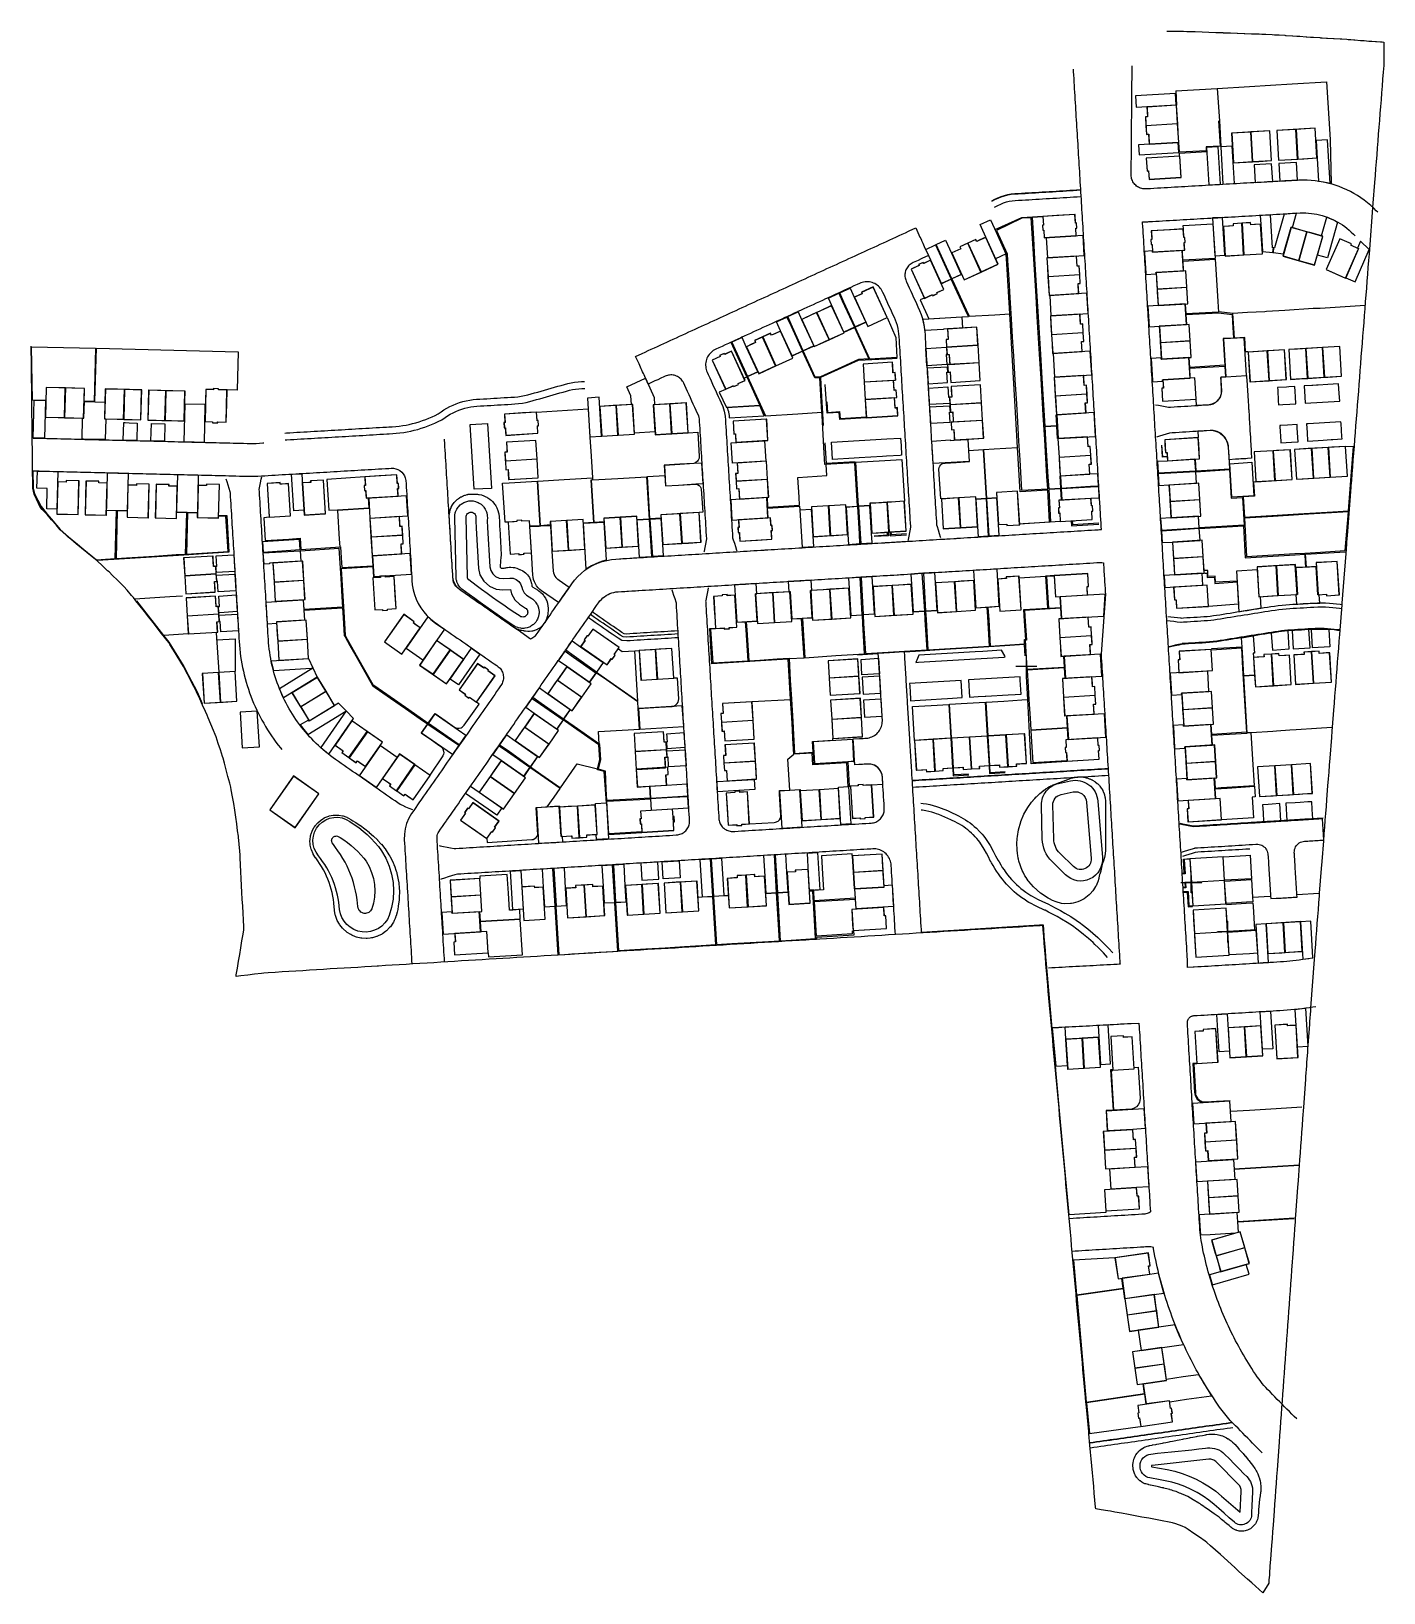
# Model space of a CAD drawing. Header units: metres. Extents: x 347065 to 347457, y 390101 to 390553.
import ezdxf

# ---------------------------------------------------------------- set-up
doc = ezdxf.new("R2010")
doc.units = ezdxf.units.M
doc.header["$PDMODE"] = 2
doc.header["$PDSIZE"] = 3
for name, color, linetype in [('3D_LINES', 130, 'Continuous'), ('PLOTS EXTERNAL LEVEL', 3, 'Continuous'), ('PLOTS FFL', 1, 'Continuous')]:
    doc.layers.add(name, color=color, linetype=linetype)
doc.layers.add('Design Lines', color=132, linetype='Continuous', true_color=0x00cccc)
doc.layers.add('MVK ELEVATED PLOTS EXT LEVEL', color=3, linetype='Continuous', true_color=0x00ff00)

msp = doc.modelspace()

# ---------------------------------------------------------------- linework, layer by layer
at = {"layer": '3D_LINES'}
for points in [[(347393.72, 390552.84, 50.45), (347395.58, 390552.84, 50.48), (347397.51, 390552.85, 50.52), (347397.53, 390552.85, 50.52), (347398.6, 390552.85, 50.54), (347399.5, 390552.82, 50.55), (347399.95, 390552.8, 50.55), (347401.96, 390552.73, 50.58), (347403.96, 390552.66, 50.61), (347405.96, 390552.58, 50.65), (347407.95, 390552.51, 50.67), (347408.03, 390552.51, 50.67), (347410.01, 390552.44, 50.7), (347410.1, 390552.43, 50.7), (347412.08, 390552.36, 50.73), (347412.18, 390552.36, 50.73), (347414.15, 390552.29, 50.76), (347414.25, 390552.29, 50.75), (347416.21, 390552.21, 50.78), (347416.33, 390552.21, 50.78), (347418.28, 390552.14, 50.8), (347418.4, 390552.14, 50.8), (347420.35, 390552.06, 50.83), (347420.48, 390552.06, 50.83), (347421.31, 390552.03, 50.84), (347422.43, 390551.97, 50.85), (347424.32, 390551.87, 50.87), (347424.91, 390551.84, 50.88), (347426.17, 390551.77, 50.89), (347426.3, 390551.76, 50.89), (347427.97, 390551.67, 50.93), (347428.14, 390551.66, 50.93), (347428.29, 390551.65, 50.93), (347430.13, 390551.53, 50.93), (347430.28, 390551.52, 50.93), (347431.45, 390551.45, 50.94), (347432.12, 390551.4, 50.94), (347432.28, 390551.39, 50.94), (347434.11, 390551.26, 50.94), (347434.28, 390551.25, 50.94), (347435.4, 390551.17, 50.95), (347436.1, 390551.13, 50.95), (347436.29, 390551.12, 50.95), (347438.08, 390550.99, 50.95), (347438.29, 390550.98, 50.95), (347438.76, 390550.95, 50.95), (347440.06, 390550.87, 50.96), (347440.28, 390550.86, 50.96), (347442.02, 390550.76, 50.97), (347442.27, 390550.74, 50.96), (347443.98, 390550.64, 50.97), (347444.26, 390550.62, 50.97), (347444.49, 390550.61, 50.97), (347445.95, 390550.51, 50.98), (347446.26, 390550.48, 50.98), (347447.06, 390550.43, 50.99), (347447.91, 390550.36, 50.99), (347448.28, 390550.33, 50.99), (347449.87, 390550.21, 50.99), (347450.31, 390550.18, 51), (347450.96, 390550.13, 51.01), (347452.3, 390550.02, 51.01), (347453.19, 390549.95, 51.05), (347454.26, 390549.87, 51.05), (347454.5, 390549.85, 51.05), (347455.66, 390549.78, 51.04), (347456.12, 390549.76, 51.04), (347456.6, 390549.73, 51.04), (347456.6, 390549.15, 51.05), (347456.6, 390549.08, 51.06), (347456.61, 390547.08, 51.11), (347456.61, 390547.05, 51.11), (347456.62, 390545.02, 51.06), (347456.62, 390545, 51.06), (347456.62, 390543.81, 51.04), (347456.62, 390543.35, 50.04), (347456.59, 390542.97, 51.03), (347456.44, 390540.97, 51.01), (347456.28, 390538.98, 51), (347456.13, 390536.98, 50.98), (347455.97, 390534.99, 50.98), (347455.82, 390533, 51.04), (347455.66, 390531, 51), (347455.51, 390529.01, 51.01), (347455.35, 390527.02, 51.03), (347455.2, 390525.02, 51.05), (347455.04, 390523.03, 51.07), (347454.89, 390521.03, 51.08), (347454.73, 390519.04, 51.1), (347454.58, 390517.05, 51.14), (347454.42, 390515.05, 51.15), (347454.27, 390513.06, 51.17), (347454.11, 390511.06, 51.12), (347453.96, 390509.07, 51.27), (347453.49, 390503.09, 51.27), (347452.35, 390488.41, 51.68), (347452.19, 390486.41, 51.7), (347452.04, 390484.42, 51.75), (347451.88, 390482.43, 51.82), (347451.73, 390480.44, 51.9), (347451.57, 390478.44, 51.95), (347451.26, 390474.46, 51.95), (347451.11, 390472.47, 51.95), (347450.95, 390470.47, 51.98), (347450.8, 390468.48, 51.98), (347450.64, 390466.49, 51.97), (347450.49, 390464.5, 51.95), (347450.33, 390462.5, 51.93), (347450.02, 390458.52, 51.9), (347449.87, 390456.53, 51.96), (347449.71, 390454.53, 52.03), (347449.56, 390452.54, 52.06), (347449.4, 390450.55, 52.05), (347449.25, 390448.56, 52.08), (347449.09, 390446.56, 52.1), (347448.94, 390444.57, 52.13), (347448.78, 390442.58, 52.15), (347448.63, 390440.59, 52.1), (347448.47, 390438.58, 52.05), (347448.32, 390436.59, 52.01), (347448.16, 390434.59, 51.97), (347448.01, 390432.6, 51.91), (347447.85, 390430.6, 51.9), (347447.7, 390428.61, 51.9), (347447.54, 390426.62, 51.9), (347447.39, 390424.63, 51.87), (347447.24, 390422.73, 51.79), (347447.12, 390421.21, 51.73), (347447.08, 390420.74, 51.68), (347446.69, 390415.69, 51.13), (347446.69, 390415.69, 51.13), (347446, 390406.78, 50.15), (347445.97, 390406.41, 50.1), (347445.96, 390406.28, 50.1), (347445.96, 390406.24, 50.09), (347445.69, 390402.79, 49.32), (347445.31, 390397.93, 49.57), (347445.22, 390396.81, 49.51), (347444.47, 390387.18, 49.01), (347444.44, 390386.72, 48.99), (347443.77, 390378.13, 49.01), (347443.62, 390376.14, 48.98), (347443.46, 390374.14, 48.94), (347443.31, 390372.15, 48.89), (347443.15, 390370.16, 48.85), (347442.99, 390368.16, 48.81), (347442.84, 390366.17, 48.78), (347442.68, 390364.17, 48.75), (347442.53, 390362.18, 48.65), (347442.37, 390360.19, 48.54), (347442.22, 390358.19, 48.43), (347442.06, 390356.2, 48.33), (347441.68, 390351.22, 48.09), (347441.6, 390350.22, 48.04), (347441.44, 390348.22, 47.94), (347440.98, 390342.24, 47.64), (347440.82, 390340.25, 47.56), (347440.67, 390338.25, 47.56), (347440.51, 390336.26, 47.56), (347440.36, 390334.26, 47.59), (347440.05, 390330.28, 47.64), (347439.89, 390328.28, 47.63), (347439.74, 390326.29, 47.54), (347439.58, 390324.29, 47.52), (347439.43, 390322.3, 47.53), (347439.27, 390320.31, 47.5), (347439.12, 390318.31, 47.45), (347438.65, 390312.33, 47.25), (347438.5, 390310.34, 47.18), (347437.94, 390303.15, 46.92), (347437.88, 390302.36, 46.89), (347437.72, 390300.37, 46.81), (347437.57, 390298.37, 46.72), (347437.41, 390296.38, 46.65), (347437.26, 390294.39, 46.61), (347437.1, 390292.39, 46.62), (347436.95, 390290.4, 46.63), (347436.79, 390288.4, 46.64), (347436.64, 390286.41, 46.65), (347436.45, 390283.99, 46.66), (347435.42, 390269.93, 46.7), (347435.37, 390269.19, 46.69), (347435.28, 390267.94, 46.67), (347435.22, 390267.19, 46.66), (347435.13, 390265.94, 46.63), (347435.08, 390265.2, 46.63), (347434.99, 390263.95, 46.62), (347434.55, 390257.96, 46.62), (347434.5, 390257.22, 46.59), (347434.41, 390255.97, 46.54), (347434.35, 390255.23, 46.5), (347434.26, 390253.97, 46.44), (347434.21, 390253.23, 46.38), (347434.12, 390251.98, 46.3), (347434.06, 390251.24, 46.24), (347433.97, 390249.98, 46.15), (347433.92, 390249.24, 46.1), (347433.81, 390247.85, 46), (347433.33, 390241.2, 46), (347433.09, 390237.87, 46), (347432.94, 390235.88, 46.02), (347432.8, 390233.88, 46.06), (347432.65, 390231.89, 46.09), (347432.51, 390229.89, 46.11), (347432.36, 390227.9, 46.13), (347432.22, 390225.9, 46.11), (347432.1, 390224.36, 46.09), (347431.78, 390219.92, 46.03), (347431.64, 390217.92, 46), (347431.05, 390209.95, 46), (347430.98, 390208.94, 46.01), (347430.91, 390207.95, 46.01), (347430.76, 390205.96, 46.04), (347430.62, 390203.96, 46), (347430.47, 390201.97, 46), (347430.33, 390199.97, 45.98), (347429.89, 390193.99, 45.87), (347429.75, 390191.99, 45.87), (347429.6, 390190, 45.88), (347429.46, 390188, 45.85), (347429.31, 390186.01, 45.83), (347429.17, 390184.01, 45.83), (347429.02, 390182.02, 45.83), (347428.87, 390180.02, 45.82), (347428.73, 390178.03, 45.85), (347428.58, 390176.04, 45.86), (347428.44, 390174.04, 45.86), (347428.29, 390172.05, 45.84), (347428.15, 390170.05, 45.82), (347428, 390168.06, 45.79), (347427.86, 390166.06, 45.81), (347427.71, 390164.07, 45.84), (347427.57, 390162.07, 45.89), (347427.42, 390160.08, 45.95), (347427.28, 390158.08, 45.97), (347427.13, 390156.09, 45.97), (347426.99, 390154.09, 45.85), (347426.84, 390152.1, 45.72), (347426.7, 390150.1, 45.66), (347426.55, 390148.11, 45.58), (347426.4, 390146.11, 45.5), (347426.26, 390144.12, 45.46), (347425.68, 390136.14, 45.25), (347425.53, 390134.15, 45.2), (347425.39, 390132.15, 45.14), (347425.24, 390130.16, 45.09), (347425.1, 390128.16, 45.05), (347424.95, 390126.17, 45.01), (347424.81, 390124.17, 45), (347424.52, 390120.18, 45), (347424.37, 390118.19, 45.03), (347424.23, 390116.19, 45.1), (347424.08, 390114.2, 45.14), (347423.79, 390110.21, 45.15), (347423.64, 390108.21, 45.15), (347423.5, 390106.22, 45.16), (347423.46, 390105.62, 45.16), (347423.35, 390104.23, 44.18), (347423.28, 390103.24, 44.27), (347421.56, 390100.51, 44.54), (347418.39, 390103.34, 44.9), (347417.14, 390104.47, 45.04), (347414.65, 390106.71, 44.97), (347413.53, 390107.73, 44.97), (347413.51, 390107.75, 44.97), (347413.49, 390107.76, 44.97), (347413.48, 390107.77, 44.97), (347413.46, 390107.79, 44.97), (347409.29, 390111.55, 44.94), (347407.9, 390112.81, 44.85), (347406.42, 390114.15, 44.92), (347405.36, 390115.11, 44.88), (347404.89, 390115.43, 44.86), (347403.24, 390116.57, 44.85), (347401.6, 390117.71, 44.84), (347399.95, 390118.84, 44.83), (347399.06, 390119.46, 44.83), (347398.2, 390119.77, 44.82), (347396.32, 390120.46, 44.84), (347395.35, 390120.81, 44.84), (347394.4, 390120.99, 44.84), (347392.43, 390121.35, 44.84), (347390.47, 390121.72, 44.91), (347388.5, 390122.08, 46.05), (347386.53, 390122.44, 45.03), (347384.57, 390122.81, 44.83), (347382.6, 390123.17, 44.81), (347380.63, 390123.53, 44.78), (347378.67, 390123.9, 44.78), (347377.4, 390124.13, 44.78), (347376.7, 390124.24, 44.79), (347374.72, 390124.56, 44.78), (347373.15, 390124.8, 44.77), (347373.11, 390125.34, 44.76), (347372.92, 390127.33, 44.74), (347372.74, 390129.32, 44.74), (347372.56, 390131.31, 44.71), (347372.37, 390133.3, 44.68), (347372.19, 390135.29, 44.78), (347372.01, 390137.29, 44.79), (347371.83, 390139.28, 44.75), (347371.64, 390141.27, 44.75), (347371.46, 390143.26, 44.76), (347371.16, 390146.55, 44.76), (347371.1, 390147.24, 44.76), (347370.91, 390149.24, 44.74), (347370.73, 390151.23, 44.71), (347370.55, 390153.22, 44.68), (347370.37, 390155.21, 44.65), (347370.32, 390155.69, 44.64), (347370.18, 390157.2, 44.62), (347370, 390159.19, 44.6), (347369.82, 390161.19, 44.57), (347369.63, 390163.18, 44.55), (347369.45, 390165.17, 44.6), (347369.27, 390167.16, 44.65), (347369.09, 390169.15, 44.63), (347368.9, 390171.14, 44.65), (347368.72, 390173.14, 44.67), (347368.54, 390175.13, 44.7), (347368.36, 390177.12, 44.72), (347368.17, 390179.11, 44.74), (347367.99, 390181.1, 44.76), (347367.62, 390185.09, 44.81), (347367.44, 390187.08, 44.83), (347367.26, 390189.07, 44.85), (347367.08, 390191.06, 44.87), (347366.89, 390193.05, 44.86), (347366.71, 390195.04, 44.83), (347366.53, 390197.04, 44.81), (347366.35, 390199.03, 44.77), (347366.16, 390201.02, 44.74), (347365.98, 390203.01, 44.71), (347365.8, 390205, 44.68), (347365.61, 390206.99, 44.65), (347365.43, 390208.99, 44.62), (347365.25, 390210.98, 44.64), (347365.07, 390212.97, 44.64), (347364.88, 390214.96, 44.61), (347364.7, 390216.95, 44.59), (347364.52, 390218.94, 44.54), (347364.34, 390220.93, 44.53), (347364.15, 390222.93, 44.51), (347363.97, 390224.92, 44.49), (347363.79, 390226.91, 44.49), (347363.61, 390228.9, 44.49), (347363.42, 390230.89, 44.48), (347363.24, 390232.88, 44.35), (347363.06, 390234.88, 44.33), (347362.87, 390236.87, 44.36), (347362.69, 390238.86, 44.38), (347362.51, 390240.85, 44.35), (347362.33, 390242.84, 44.26), (347362.14, 390244.83, 44.17), (347361.96, 390246.83, 44.08), (347361.78, 390248.82, 43.99), (347361.6, 390250.81, 44.04), (347361.41, 390252.8, 44.15), (347361.23, 390254.79, 44.25), (347361.05, 390256.78, 44.37), (347360.86, 390258.78, 44.5), (347360.68, 390260.77, 44.54), (347360.5, 390262.76, 44.59), (347360.32, 390264.75, 44.65), (347360.13, 390266.74, 44.68), (347359.95, 390268.73, 44.73), (347359.77, 390270.73, 44.78), (347359.59, 390272.72, 44.8), (347359.4, 390274.71, 44.77), (347359.22, 390276.7, 44.79), (347359.17, 390277.27, 44.79), (347359.05, 390278.69, 44.77), (347358.89, 390280.69, 44.75), (347358.72, 390282.68, 44.73), (347358.56, 390284.67, 44.71), (347358.39, 390286.67, 44.7), (347358.23, 390288.66, 44.68), (347358.06, 390290.65, 44.69), (347357.9, 390292.65, 44.7), (347357.8, 390293.77, 44.66), (347357.05, 390293.72, 44.63), (347355.06, 390293.6, 44.61), (347353.06, 390293.48, 44.63), (347351.07, 390293.36, 44.64), (347349.07, 390293.24, 44.66), (347347.07, 390293.12, 44.68), (347345.08, 390293, 44.67), (347343.08, 390292.87, 44.68), (347341.08, 390292.75, 44.7), (347339.09, 390292.63, 44.68), (347337.09, 390292.51, 44.66), (347335.1, 390292.39, 44.65), (347333.1, 390292.27, 44.62), (347331.1, 390292.14, 44.61), (347329.11, 390292.02, 44.59), (347327.11, 390291.9, 44.57), (347325.11, 390291.78, 44.53), (347323.12, 390291.66, 44.5), (347321.12, 390291.54, 44.46), (347319.12, 390291.42, 44.43), (347317.13, 390291.29, 44.4), (347315.13, 390291.17, 44.36), (347313.14, 390291.05, 44.33), (347311.14, 390290.93, 44.26), (347309.14, 390290.81, 44.18), (347307.15, 390290.69, 44.11), (347305.15, 390290.56, 44.34), (347303.15, 390290.44, 43.98), (347301.16, 390290.32, 43.88), (347299.16, 390290.2, 43.96), (347297.17, 390290.08, 43.81), (347295.17, 390289.96, 43.66), (347293.17, 390289.84, 43.57), (347292.22, 390289.78, 43.52), (347291.18, 390289.71, 43.47), (347289.18, 390289.59, 43.33), (347287.18, 390289.47, 43.22), (347285.19, 390289.35, 43.1), (347283.19, 390289.23, 43.01), (347281.19, 390289.11, 42.87), (347279.2, 390288.98, 42.75), (347277.2, 390288.86, 42.65), (347275.21, 390288.74, 42.59), (347273.21, 390288.62, 42.53), (347271.21, 390288.5, 42.47), (347269.22, 390288.38, 42.45), (347267.22, 390288.26, 42.36), (347265.22, 390288.13, 42.3), (347263.23, 390288.01, 42.23), (347261.23, 390287.89, 42.2), (347259.24, 390287.77, 42.17), (347257.24, 390287.65, 42.13), (347255.24, 390287.53, 42.11), (347253.25, 390287.4, 42.09), (347251.25, 390287.28, 42.07), (347249.25, 390287.16, 42.05), (347247.26, 390287.04, 42.05), (347245.26, 390286.92, 42.04), (347243.27, 390286.8, 42.08), (347241.27, 390286.68, 42.12), (347239.27, 390286.55, 42.15), (347237.28, 390286.43, 42.19), (347235.45, 390286.32, 42.23), (347233.28, 390286.19, 42.26), (347231.29, 390286.07, 42.29), (347229.29, 390285.95, 42.3), (347227.29, 390285.82, 42.29), (347225.3, 390285.7, 42.29), (347223.3, 390285.58, 42.28), (347221.31, 390285.46, 42.26), (347219.31, 390285.34, 42.27), (347217.31, 390285.22, 42.26), (347215.32, 390285.1, 42.25), (347213.32, 390284.97, 42.24), (347211.32, 390284.85, 42.23), (347209.33, 390284.73, 42.22), (347207.33, 390284.61, 42.21), (347205.34, 390284.49, 42.2), (347203.34, 390284.37, 42.17), (347201.34, 390284.24, 42.15), (347199.35, 390284.12, 42.13), (347197.35, 390284, 42.08), (347195.35, 390283.88, 42.08), (347193.36, 390283.76, 42.07), (347191.36, 390283.64, 42.02), (347189.37, 390283.52, 41.98), (347187.37, 390283.39, 41.97), (347185.37, 390283.27, 41.93), (347183.38, 390283.15, 41.89), (347181.38, 390283.03, 41.82), (347179.38, 390282.91, 41.95), (347177.27, 390282.78, 41.83), (347175.27, 390282.66, 41.78), (347173.27, 390282.54, 41.71), (347171.28, 390282.41, 41.71), (347169.28, 390282.29, 41.79), (347167.28, 390282.17, 41.81), (347165.29, 390282.05, 41.74), (347164.92, 390282.03, 41.74), (347163.29, 390281.93, 41.73), (347161.29, 390281.81, 41.71), (347159.3, 390281.68, 41.73), (347157.3, 390281.56, 41.74), (347155.31, 390281.44, 41.72), (347153.31, 390281.32, 41.69), (347151.31, 390281.2, 41.6), (347149.32, 390281.08, 41.74), (347147.32, 390280.96, 41.77), (347147.32, 390280.96, 41.77), (347145.32, 390280.83, 41.78), (347143.33, 390280.71, 41.81), (347141.33, 390280.59, 41.85), (347139.34, 390280.47, 41.89), (347137.34, 390280.35, 41.89), (347135.34, 390280.23, 41.9), (347133.35, 390280.1, 41.95), (347132.08, 390280.03, 41.98), (347131.35, 390279.94, 42), (347129.37, 390279.69, 42.02), (347127.39, 390279.44, 42.08), (347125.4, 390279.19, 42.12), (347124.01, 390279.01, 42.1), (347124.08, 390279.47, 42.08), (347124.42, 390281.45, 42.01), (347124.75, 390283.42, 41.91), (347125.08, 390285.39, 41.81), (347125.41, 390287.36, 41.71), (347125.74, 390289.34, 41.61), (347126.07, 390291.31, 41.54), (347126.28, 390292.54, 41.51), (347126.24, 390293.41, 41.5), (347126.14, 390295.41, 41.46), (347126.04, 390297.41, 41.43), (347125.94, 390299.4, 41.41), (347125.83, 390301.4, 41.38), (347125.73, 390303.4, 41.35), (347125.63, 390305.4, 41.32), (347125.53, 390307.39, 41.3), (347125.43, 390309.39, 41.27), (347125.33, 390311.39, 41.25), (347125.23, 390313.39, 41.19), (347125.19, 390314.25, 41.19), (347125.08, 390315.38, 41.18), (347124.9, 390317.37, 41.15), (347124.72, 390319.36, 41.16), (347124.69, 390319.65, 41.17), (347124.48, 390321.23, 41.18), (347124.23, 390323.21, 41.19), (347123.97, 390325.19, 41.21), (347123.79, 390326.55, 41.23), (347123.68, 390327.17, 41.23), (347123.33, 390329.14, 41.22), (347122.98, 390331.11, 41.26), (347122.63, 390333.08, 41.22), (347122.49, 390333.86, 41.21), (347122.18, 390335.03, 41.19), (347121.66, 390336.96, 41.16), (347121.15, 390338.89, 41.14), (347120.63, 390340.82, 41.12), (347120.24, 390342.27, 41.12), (347120.09, 390342.75, 41.12), (347119.47, 390344.65, 41.12), (347118.85, 390346.55, 41.1), (347118.23, 390348.45, 41.07), (347118, 390349.17, 41.06), (347117.5, 390350.31, 41.06), (347116.72, 390352.15, 41.04), (347115.93, 390353.99, 41.02), (347115.6, 390354.77, 41.01), (347115.13, 390355.82, 41.01), (347114.31, 390357.65, 41), (347113.49, 390359.47, 40.98), (347112.6, 390361.47, 40.95), (347111.76, 390363.08, 40.92), (347110.84, 390364.85, 40.9), (347109.92, 390366.63, 40.89), (347108.99, 390368.4, 40.85), (347108.8, 390368.78, 40.85), (347107.97, 390370.12, 40.84), (347106.93, 390371.83, 40.83), (347105.88, 390373.53, 40.81), (347104.83, 390375.23, 40.81), (347104.5, 390375.78, 40.81), (347103.66, 390376.85, 40.81), (347102.43, 390378.42, 40.81), (347101.19, 390380, 40.82), (347099.96, 390381.57, 40.79), (347098.73, 390383.15, 40.79), (347097.49, 390384.72, 40.79), (347096.26, 390386.29, 40.78), (347095.02, 390387.87, 40.78), (347094.3, 390388.79, 40.78), (347093.75, 390389.41, 40.77), (347092.44, 390390.92, 40.82), (347091.5, 390391.99, 40.77), (347091.09, 390392.39, 40.75), (347089.66, 390393.79, 40.81), (347088.23, 390395.19, 40.81), (347087.2, 390396.21, 40.84), (347086.8, 390396.58, 40.85), (347085.34, 390397.95, 40.88), (347083.8, 390399.4, 40.9), (347082.34, 390400.6, 40.93), (347080.79, 390401.86, 40.88), (347079.24, 390403.13, 41.01), (347078.29, 390403.9, 41.07), (347077.7, 390404.4, 41.1), (347076.16, 390405.68, 41.17), (347075.39, 390406.31, 41.25), (347074.65, 390406.98, 41.32), (347073.01, 390408.46, 41.4), (347071.84, 390409.83, 41.46), (347070.55, 390411.35, 41.5), (347069.25, 390412.87, 41.58), (347068.91, 390413.26, 41.59), (347067.87, 390414.27, 41.62), (347067.28, 390415.03, 41.6), (347066.78, 390416.05, 41.59), (347065.51, 390418.77, 41.67), (347065.11, 390420.47, 41.73), (347065.1, 390421.83, 41.77), (347065.05, 390425.83, 41.84), (347065.03, 390427.83, 41.88), (347065.01, 390429.83, 41.91), (347064.99, 390431.83, 41.95), (347064.97, 390433.83, 41.97), (347064.94, 390435.83, 42), (347064.92, 390437.83, 42.01), (347064.9, 390439.83, 42), (347064.88, 390441.83, 41.98), (347064.85, 390443.83, 41.97), (347064.83, 390445.83, 41.97), (347064.81, 390447.83, 41.96), (347064.79, 390449.83, 41.96), (347064.77, 390451.83, 41.9), (347064.74, 390453.83, 41.96), (347064.72, 390455.83, 41.96), (347064.7, 390457.83, 41.96), (347064.68, 390459.83, 41.95), (347064.66, 390461.6, 40.99)], [(347210.84, 390377.75, 43.7), (347210.99, 390377.97, 43.71), (347211.57, 390378.79, 43.75), (347212.14, 390379.61, 43.79), (347212.71, 390380.43, 43.83), (347213.28, 390381.25, 43.87), (347213.86, 390382.07, 43.91), (347214.43, 390382.89, 43.95), (347215, 390383.71, 43.99), (347215.57, 390384.53, 44.03), (347216.15, 390385.35, 44.07), (347216.72, 390386.17, 44.11), (347217.29, 390386.98, 44.15), (347217.86, 390387.8, 44.19), (347218.44, 390388.62, 44.23), (347219.01, 390389.44, 44.27), (347219.58, 390390.26, 44.31), (347220.15, 390391.08, 44.35), (347220.72, 390391.9, 44.39), (347221.32, 390392.75, 44.43), (347222.11, 390393.81, 44.47), (347223.03, 390394.85, 44.51), (347224.04, 390395.81, 44.55), (347225.13, 390396.69, 44.59), (347226.28, 390397.47, 44.63), (347227.5, 390398.16, 44.67), (347228.77, 390398.74, 44.71), (347230.08, 390399.21, 44.75), (347231.43, 390399.57, 44.79), (347232.8, 390399.82, 44.83), (347234.12, 390399.95, 44.87), (347235.16, 390400.02, 44.91), (347235.48, 390400.04, 44.92), (347236.15, 390400.08, 44.95), (347236.69, 390400.11, 44.97), (347237.15, 390400.14, 44.99), (347238.15, 390400.2, 45.03), (347238.68, 390400.23, 45.05), (347239.15, 390400.26, 45.07), (347239.89, 390400.3, 45.1), (347240.15, 390400.32, 45.11), (347240.89, 390400.36, 45.14), (347241.14, 390400.38, 45.15), (347242.14, 390400.44, 45.19), (347243.14, 390400.5, 45.23), (347244.14, 390400.56, 45.27), (347244.37, 390400.58, 45.28), (347244.75, 390400.6, 45.29), (347245.14, 390400.62, 45.31), (347246.14, 390400.68, 45.35), (347247.13, 390400.74, 45.39), (347247.84, 390400.79, 45.42), (347248.13, 390400.81, 45.43), (347249.13, 390400.87, 45.47), (347250.13, 390400.93, 45.51), (347251.13, 390400.99, 45.55), (347252.12, 390401.05, 45.58), (347253.12, 390401.11, 45.62), (347254.12, 390401.17, 45.65), (347255.12, 390401.23, 45.68), (347256.12, 390401.29, 45.7), (347257.12, 390401.35, 45.73), (347258.11, 390401.41, 45.75), (347259.11, 390401.47, 45.77), (347260.11, 390401.53, 45.78), (347261.11, 390401.59, 45.8), (347262.11, 390401.66, 45.81), (347263.1, 390401.72, 45.82), (347264.1, 390401.78, 45.82), (347265.1, 390401.84, 45.82), (347266.1, 390401.9, 45.82), (347267.1, 390401.96, 45.82), (347268.1, 390402.02, 45.82), (347269.09, 390402.08, 45.81), (347270.09, 390402.14, 45.8), (347271.09, 390402.2, 45.79), (347272.09, 390402.26, 45.77), (347273, 390402.32, 45.76), (347273.09, 390402.32, 45.77), (347274.08, 390402.39, 45.75), (347274.2, 390402.39, 45.75), (347275.08, 390402.45, 45.74), (347276.08, 390402.51, 45.73), (347276.2, 390402.51, 45.72), (347277.08, 390402.57, 45.71), (347277.39, 390402.59, 45.71), (347278.08, 390402.63, 45.7), (347279.07, 390402.69, 45.69), (347280.07, 390402.75, 45.68), (347281.07, 390402.81, 45.67), (347282.07, 390402.87, 45.67), (347283.07, 390402.93, 45.67), (347284.07, 390402.99, 45.67), (347285.06, 390403.05, 45.67), (347286.06, 390403.11, 45.68), (347287.06, 390403.18, 45.68), (347288.06, 390403.24, 45.69), (347289.06, 390403.3, 45.71), (347290.05, 390403.36, 45.72), (347291.05, 390403.42, 45.74), (347292.05, 390403.48, 45.76), (347293.05, 390403.54, 45.78), (347294.05, 390403.6, 45.81), (347295.05, 390403.66, 45.83), (347296.04, 390403.72, 45.86), (347297.04, 390403.78, 45.89), (347298.04, 390403.84, 45.93), (347299.04, 390403.9, 45.96), (347300.04, 390403.96, 46), (347301.03, 390404.03, 46.03), (347301.52, 390404.06, 46.05), (347302.03, 390404.09, 46.07), (347303.03, 390404.15, 46.1), (347304.03, 390404.21, 46.14), (347304.84, 390404.26, 46.17), (347305.03, 390404.27, 46.17), (347306.02, 390404.33, 46.21), (347307.02, 390404.39, 46.24), (347308.02, 390404.45, 46.28), (347308.36, 390404.47, 46.29), (347309.02, 390404.51, 46.31), (347310.02, 390404.57, 46.35), (347311.02, 390404.63, 46.38), (347312.01, 390404.69, 46.42), (347312.21, 390404.71, 46.43), (347313.01, 390404.75, 46.45), (347313.41, 390404.78, 46.47), (347314.01, 390404.82, 46.49), (347315.01, 390404.88, 46.52), (347315.41, 390404.9, 46.54), (347316.01, 390404.94, 46.56), (347316.61, 390404.97, 46.58), (347317, 390405, 46.59), (347318, 390405.06, 46.63), (347319, 390405.12, 46.66), (347320, 390405.18, 46.7), (347321, 390405.24, 46.73), (347322, 390405.3, 46.77), (347322.99, 390405.36, 46.8), (347323.99, 390405.42, 46.84), (347324.99, 390405.48, 46.87), (347325.99, 390405.55, 46.91), (347326.99, 390405.61, 46.94), (347327.98, 390405.67, 46.98), (347328.98, 390405.73, 47.01), (347329.46, 390405.76, 47.03), (347329.98, 390405.79, 47.05), (347330.66, 390405.83, 47.07), (347330.98, 390405.85, 47.08), (347331.98, 390405.91, 47.12), (347332.66, 390405.95, 47.14), (347332.97, 390405.97, 47.15), (347333.86, 390406.02, 47.18), (347333.97, 390406.03, 47.19), (347334.97, 390406.09, 47.22), (347335.97, 390406.15, 47.26), (347336.97, 390406.21, 47.29), (347337.97, 390406.27, 47.33), (347338.96, 390406.33, 47.36), (347339.96, 390406.4, 47.4), (347340.96, 390406.46, 47.43), (347341.96, 390406.52, 47.47), (347342.27, 390406.54, 47.48), (347342.96, 390406.58, 47.5), (347343.95, 390406.64, 47.54), (347344.95, 390406.7, 47.57), (347345.95, 390406.76, 47.61), (347346.95, 390406.82, 47.64), (347347.95, 390406.88, 47.68), (347348.95, 390406.94, 47.71), (347349.94, 390407, 47.75), (347350.94, 390407.06, 47.78), (347351.94, 390407.12, 47.82), (347352.94, 390407.19, 47.85), (347353.94, 390407.25, 47.89), (347354.93, 390407.31, 47.92), (347355.93, 390407.37, 47.96), (347356.93, 390407.43, 47.99), (347357.93, 390407.49, 48.03), (347358.93, 390407.55, 48.06), (347359.93, 390407.61, 48.1), (347360.92, 390407.67, 48.13), (347361.92, 390407.73, 48.17), (347362.92, 390407.79, 48.2), (347363.92, 390407.85, 48.24), (347364.92, 390407.91, 48.27), (347365.91, 390407.98, 48.31), (347366.91, 390408.04, 48.34), (347367.91, 390408.1, 48.38), (347368.91, 390408.16, 48.41), (347369.91, 390408.22, 48.45), (347370.9, 390408.28, 48.48), (347371.9, 390408.34, 48.52), (347372.9, 390408.4, 48.55), (347373.6, 390408.44, 48.58), (347373.9, 390408.46, 48.61), (347374.27, 390408.48, 48.66), (347374.31, 390408.49, 48.66), (347374.81, 390408.55, 48.73), (347374.75, 390409.38, 48.83), (347374.69, 390410.38, 48.95), (347374.63, 390411.38, 49.07), (347374.62, 390411.52, 49.09), (347374.57, 390412.37, 49.2), (347374.56, 390412.51, 49.21), (347374.55, 390412.7, 49.22), (347374.51, 390413.37, 49.25), (347374.45, 390414.37, 49.28), (347374.43, 390414.69, 49.29), (347374.39, 390415.37, 49.32), (347374.36, 390415.89, 49.33), (347374.33, 390416.37, 49.35), (347374.27, 390417.37, 49.39), (347374.25, 390417.72, 49.4), (347374.21, 390418.36, 49.42), (347374.15, 390419.36, 49.46), (347374.09, 390420.36, 49.49), (347374.05, 390420.91, 49.51), (347374.04, 390421.17, 49.52), (347374.03, 390421.36, 49.53), (347373.96, 390422.36, 49.56), (347373.9, 390423.35, 49.6), (347373.84, 390424.35, 49.63), (347373.83, 390424.62, 49.64), (347373.78, 390425.35, 49.67), (347373.72, 390426.35, 49.7), (347373.66, 390427.35, 49.74), (347373.6, 390428.34, 49.77), (347373.54, 390429.34, 49.8), (347373.48, 390430.34, 49.84), (347373.42, 390431.34, 49.87), (347373.36, 390432.34, 49.9), (347373.3, 390433.34, 49.93), (347373.24, 390434.33, 49.96), (347373.17, 390435.33, 49.99), (347373.11, 390436.33, 50.01), (347373.05, 390437.33, 50.04), (347372.99, 390438.33, 50.06), (347372.93, 390439.32, 50.09), (347372.87, 390440.32, 50.11), (347372.81, 390441.32, 50.13), (347372.75, 390442.32, 50.15), (347372.69, 390443.32, 50.17), (347372.63, 390444.32, 50.19), (347372.57, 390445.31, 50.2), (347372.51, 390446.31, 50.22), (347372.45, 390447.31, 50.23), (347372.38, 390448.31, 50.25), (347372.32, 390449.31, 50.26), (347372.26, 390450.3, 50.27), (347372.2, 390451.3, 50.28), (347372.14, 390452.3, 50.3), (347372.08, 390453.3, 50.31), (347372.02, 390454.3, 50.32), (347371.96, 390455.29, 50.33), (347371.9, 390456.29, 50.35), (347371.84, 390457.29, 50.36), (347371.78, 390458.29, 50.37), (347371.72, 390459.29, 50.38), (347371.66, 390460.29, 50.4), (347371.59, 390461.28, 50.41), (347371.53, 390462.28, 50.42), (347371.47, 390463.28, 50.43), (347371.41, 390464.28, 50.45), (347371.35, 390465.28, 50.46), (347371.29, 390466.27, 50.47), (347371.23, 390467.27, 50.48), (347371.17, 390468.27, 50.5), (347371.11, 390469.27, 50.51), (347371.05, 390470.27, 50.52), (347370.99, 390471.27, 50.53), (347370.93, 390472.26, 50.55), (347370.87, 390473.26, 50.56), (347370.8, 390474.26, 50.57), (347370.74, 390475.26, 50.58), (347370.68, 390476.26, 50.6), (347370.62, 390477.25, 50.61), (347370.56, 390478.25, 50.62), (347370.5, 390479.25, 50.63), (347370.44, 390480.25, 50.65), (347370.38, 390481.25, 50.66), (347370.32, 390482.25, 50.67), (347370.26, 390483.24, 50.68), (347370.2, 390484.24, 50.7), (347370.14, 390485.24, 50.71), (347370.08, 390486.24, 50.72), (347370.01, 390487.24, 50.73), (347369.95, 390488.23, 50.75), (347369.89, 390489.23, 50.76), (347369.83, 390490.23, 50.77), (347369.77, 390491.23, 50.78), (347369.71, 390492.23, 50.79), (347369.65, 390493.22, 50.8), (347369.59, 390494.22, 50.81), (347369.53, 390495.22, 50.81), (347369.47, 390496.22, 50.82), (347369.41, 390497.22, 50.82), (347369.35, 390498.22, 50.82), (347369.29, 390499.21, 50.82), (347369.22, 390500.21, 50.82), (347369.16, 390501.21, 50.82), (347369.1, 390502.21, 50.82), (347369.04, 390503.21, 50.81), (347368.98, 390504.2, 50.81), (347368.92, 390505.2, 50.8), (347368.86, 390506.2, 50.79), (347368.8, 390507.2, 50.78), (347368.74, 390508.2, 50.77), (347368.68, 390509.2, 50.76), (347368.65, 390509.62, 50.76), (347368.62, 390510.19, 50.75), (347368.56, 390511.19, 50.74), (347368.5, 390512.19, 50.73), (347368.43, 390513.19, 50.71), (347368.37, 390514.19, 50.7), (347368.31, 390515.18, 50.69), (347368.25, 390516.18, 50.68), (347368.19, 390517.18, 50.66), (347368.13, 390518.18, 50.65), (347368.07, 390519.18, 50.64), (347368.01, 390520.17, 50.63), (347367.95, 390521.17, 50.61), (347367.89, 390522.17, 50.6), (347367.83, 390523.17, 50.59), (347367.77, 390524.17, 50.58), (347367.71, 390525.17, 50.56), (347367.64, 390526.16, 50.55), (347367.58, 390527.16, 50.54), (347367.52, 390528.16, 50.53), (347367.46, 390529.16, 50.51), (347367.4, 390530.16, 50.5), (347367.34, 390531.15, 50.49), (347367.28, 390532.15, 50.48), (347367.22, 390533.15, 50.46), (347367.16, 390534.15, 50.45), (347367.1, 390535.15, 50.44), (347367.04, 390536.15, 50.43), (347366.98, 390537.14, 50.41), (347366.92, 390538.14, 50.4), (347366.85, 390539.14, 50.39), (347366.79, 390540.14, 50.38), (347366.73, 390541.14, 50.36), (347366.71, 390541.53, 50.36), (347366.69, 390541.84, 50.35)], [(347454.93, 390500.43, 51.46), (347454.46, 390500.87, 51.45), (347453.7, 390501.61, 51.44), (347452.83, 390502.4, 51.43), (347451.91, 390503.17, 51.42), (347450.97, 390503.89, 51.41), (347450, 390504.58, 51.41), (347449, 390505.23, 51.4), (347447.98, 390505.84, 51.4), (347446.94, 390506.41, 51.4), (347445.87, 390506.93, 51.4), (347444.78, 390507.42, 51.4), (347443.67, 390507.85, 51.4), (347442.55, 390508.25, 51.4), (347441.41, 390508.6, 51.4), (347440.26, 390508.9, 51.41), (347439.1, 390509.15, 51.42), (347437.93, 390509.36, 51.42), (347436.75, 390509.53, 51.43), (347435.57, 390509.64, 51.44), (347434.38, 390509.71, 51.45), (347433.19, 390509.73, 51.47), (347432.01, 390509.7, 51.48), (347430.93, 390509.65, 51.49), (347429.93, 390509.59, 51.5), (347428.94, 390509.53, 51.52), (347427.94, 390509.47, 51.53), (347426.94, 390509.42, 51.54), (347425.94, 390509.36, 51.55), (347424.94, 390509.3, 51.55), (347423.94, 390509.24, 51.56), (347422.95, 390509.19, 51.56), (347421.95, 390509.13, 51.56), (347420.95, 390509.07, 51.56), (347419.95, 390509.02, 51.56), (347418.95, 390508.96, 51.56), (347417.95, 390508.9, 51.55), (347416.95, 390508.84, 51.54), (347415.96, 390508.79, 51.53), (347414.96, 390508.73, 51.52), (347413.96, 390508.67, 51.51), (347412.96, 390508.61, 51.49), (347411.96, 390508.56, 51.47), (347410.96, 390508.5, 51.45), (347409.97, 390508.44, 51.43), (347408.97, 390508.39, 51.41), (347407.97, 390508.33, 51.38), (347406.97, 390508.27, 51.36), (347405.97, 390508.21, 51.33), (347404.97, 390508.16, 51.31), (347403.98, 390508.1, 51.28), (347402.98, 390508.04, 51.26), (347401.98, 390507.98, 51.23), (347400.98, 390507.93, 51.21), (347399.98, 390507.87, 51.18), (347398.98, 390507.81, 51.16), (347397.99, 390507.75, 51.13), (347396.99, 390507.7, 51.11), (347395.99, 390507.64, 51.08), (347394.99, 390507.58, 51.06), (347393.99, 390507.53, 51.03), (347392.99, 390507.47, 51.01), (347392, 390507.41, 50.98), (347391, 390507.35, 50.96), (347390, 390507.3, 50.93), (347389, 390507.24, 50.91), (347388, 390507.18, 50.88), (347387.7, 390507.16, 50.88), (347387.47, 390507.16, 50.87), (347387.12, 390507.17, 50.86), (347386.79, 390507.21, 50.85), (347386.46, 390507.28, 50.84), (347386.14, 390507.37, 50.83), (347385.83, 390507.49, 50.82), (347385.53, 390507.64, 50.81), (347385.25, 390507.81, 50.8), (347384.98, 390508, 50.8), (347384.72, 390508.22, 50.79), (347384.49, 390508.45, 50.78), (347384.27, 390508.71, 50.78), (347384.08, 390508.98, 50.77), (347383.91, 390509.27, 50.76), (347383.77, 390509.57, 50.75), (347383.65, 390509.88, 50.75), (347383.55, 390510.2, 50.74), (347383.49, 390510.52, 50.73), (347383.45, 390510.86, 50.73), (347383.43, 390511.24, 50.72), (347383.44, 390511.96, 50.71), (347383.45, 390512.96, 50.69), (347383.46, 390513.96, 50.68), (347383.46, 390514.97, 50.66), (347383.47, 390515.97, 50.65), (347383.48, 390516.97, 50.64), (347383.49, 390517.97, 50.62), (347383.5, 390518.98, 50.61), (347383.5, 390519.98, 50.59), (347383.51, 390520.98, 50.58), (347383.52, 390521.98, 50.57), (347383.53, 390522.99, 50.55), (347383.54, 390523.99, 50.54), (347383.54, 390524.99, 50.52), (347383.55, 390525.99, 50.51), (347383.56, 390527, 50.49), (347383.57, 390528, 50.48), (347383.58, 390529, 50.47), (347383.58, 390530, 50.45), (347383.59, 390531, 50.44), (347383.6, 390532.01, 50.42), (347383.61, 390533.01, 50.41), (347383.62, 390534.01, 50.39), (347383.62, 390535.01, 50.38), (347383.63, 390536.02, 50.37), (347383.64, 390537.02, 50.35), (347383.65, 390538.02, 50.34), (347383.66, 390539.02, 50.32), (347383.66, 390540.03, 50.31), (347383.67, 390540.89, 50.3), (347383.67, 390541.03, 50.3), (347383.68, 390542.03, 50.28), (347383.69, 390542.71, 50.27), (347383.69, 390542.87, 50.27)], [(347396.32, 390535.54, 50.6), (347408.3, 390536.27, 51.19), (347417.73, 390536.84, 51.26), (347423.83, 390537.21, 51.3), (347430.04, 390537.59, 51.3), (347440.02, 390538.2, 51.3), (347441.04, 390521.47, 51.48), (347441.41, 390508.6, 51.4)], [(347396.32, 390535.54, 50.6), (347396.57, 390531.45, 50.6)], [(347408.3, 390536.27, 51.19), (347408.99, 390526.85, 51.19)], [(347396.46, 390531.52, 50.6), (347396.26, 390534.85, 50.6), (347384.63, 390534.14, 50.43), (347384.83, 390530.81, 50.49), (347396.46, 390531.52, 50.6)], [(347408.75, 390526.85, 51.49), (347409.2, 390519.6, 51.19), (347405.11, 390519.33, 51), (347405.18, 390518.25, 51), (347397.41, 390517.78, 50.78), (347397.23, 390520.6, 50.6)], [(347408.99, 390526.85, 51.19), (347409.44, 390519.5, 51.44), (347412.71, 390519.7, 51.6)], [(347397.23, 390517.7, 50.79), (347397.06, 390520.61, 50.61), (347385.55, 390519.91, 50.6), (347385.72, 390517, 50.74), (347397.23, 390517.7, 50.79)], [(347397.47, 390516.72, 50.85), (347397.42, 390517.56, 50.85), (347405.3, 390518.04, 51.24)], [(347409.26, 390508.5, 51.41), (347408.6, 390519.33, 51.44), (347405.28, 390519.13, 51.23), (347405.93, 390508.31, 51.33), (347409.26, 390508.5, 51.41)], [(347413.34, 390508.74, 51.5), (347412.68, 390519.57, 51.6), (347409.36, 390519.38, 51.44), (347410.02, 390508.55, 51.43), (347413.34, 390508.74, 51.5)], [(347441.11, 390508.74, 51.41), (347440.34, 390521.37, 51.5), (347436.98, 390521.16, 51.6), (347437.29, 390516.03, 51.6), (347437.69, 390509.46, 51.43), (347439.2, 390509.2, 51.42), (347440.68, 390508.86, 51.41), (347441.11, 390508.74, 51.41)], [(347424.44, 390509.33, 51.56), (347424.13, 390514.42, 51.59), (347419.03, 390514.12, 51.59), (347419.34, 390509.04, 51.56), (347424.44, 390509.33, 51.56)], [(347431.64, 390509.74, 51.48), (347431.33, 390514.83, 51.58), (347426.23, 390514.53, 51.6), (347426.54, 390509.45, 51.54), (347431.64, 390509.74, 51.48)], [(347342.99, 390503.74, 49.25), (347343.9, 390504.16, 49.3), (347344.81, 390504.57, 49.36), (347345.73, 390504.98, 49.42), (347346.68, 390505.31, 49.48), (347347.66, 390505.55, 49.54), (347348.66, 390505.72, 49.6), (347349.66, 390505.8, 49.66), (347350.66, 390505.87, 49.71), (347351.65, 390505.93, 49.77), (347352.65, 390505.99, 49.83), (347353.65, 390506.05, 49.89), (347354.65, 390506.11, 49.95), (347355.65, 390506.17, 50.01), (347356.64, 390506.23, 50.07), (347357.64, 390506.29, 50.13), (347358.64, 390506.35, 50.18), (347359.64, 390506.41, 50.24), (347360.64, 390506.47, 50.3), (347361.64, 390506.53, 50.36), (347362.63, 390506.59, 50.42), (347363.63, 390506.66, 50.48), (347364.63, 390506.72, 50.54), (347365.63, 390506.78, 50.6), (347366.63, 390506.84, 50.65), (347367.62, 390506.9, 50.71), (347368.62, 390506.96, 50.77), (347368.82, 390506.97, 50.78)], [(347343.03, 390503.65, 49.25), (347343.94, 390504.07, 49.31), (347344.85, 390504.48, 49.37), (347345.77, 390504.88, 49.42), (347346.71, 390505.21, 49.48), (347347.68, 390505.46, 49.54), (347348.67, 390505.62, 49.6), (347349.66, 390505.71, 49.66), (347350.66, 390505.77, 49.72), (347351.66, 390505.83, 49.78), (347352.66, 390505.89, 49.83), (347353.66, 390505.95, 49.89), (347354.65, 390506.01, 49.95), (347355.65, 390506.07, 50.01), (347356.65, 390506.13, 50.07), (347357.65, 390506.19, 50.13), (347358.65, 390506.25, 50.19), (347359.65, 390506.31, 50.25), (347360.64, 390506.37, 50.3), (347361.64, 390506.43, 50.36), (347362.64, 390506.5, 50.42), (347363.64, 390506.56, 50.48), (347364.64, 390506.62, 50.54), (347365.63, 390506.68, 50.6), (347366.63, 390506.74, 50.66), (347367.63, 390506.8, 50.71), (347368.63, 390506.86, 50.77), (347368.82, 390506.87, 50.78)], [(347343.83, 390501.92, 49.3), (347344.73, 390502.34, 49.35), (347345.64, 390502.76, 49.41), (347346.46, 390503.12, 49.47), (347347.26, 390503.39, 49.53), (347348.07, 390503.6, 49.59), (347348.9, 390503.74, 49.65), (347349.78, 390503.81, 49.71), (347350.78, 390503.87, 49.76), (347351.78, 390503.93, 49.82), (347352.77, 390503.99, 49.88), (347353.77, 390504.05, 49.94), (347354.77, 390504.11, 50), (347355.77, 390504.17, 50.06), (347356.77, 390504.23, 50.12), (347357.76, 390504.29, 50.18), (347358.76, 390504.36, 50.23), (347359.76, 390504.42, 50.29), (347360.76, 390504.48, 50.35), (347361.76, 390504.54, 50.41), (347362.76, 390504.6, 50.47), (347363.75, 390504.66, 50.53), (347364.75, 390504.72, 50.58), (347365.75, 390504.78, 50.63), (347366.75, 390504.84, 50.69), (347367.75, 390504.9, 50.74), (347368.74, 390504.96, 50.79), (347368.94, 390504.97, 50.8)], [(347334.23, 390482.34, 48.9), (347331.48, 390481.08, 48.7), (347332.23, 390479.44, 48.7), (347335.59, 390472.11, 48.5), (347336.43, 390470.28, 48.42), (347343.87, 390470.73, 48.6), (347348.22, 390470.99, 48.8), (347347.38, 390485.5, 49.08), (347347.21, 390488.3, 49.13), (347343.96, 390495.44, 49.13), (347351.7, 390498.94, 50.14), (347357.85, 390499.32, 50.88)], [(347434.95, 390284.19, 46.63), (347434.03, 390284.06, 46.64), (347433.05, 390283.92, 46.65), (347432.11, 390283.78, 46.67), (347431.2, 390283.66, 46.68), (347430.3, 390283.55, 46.68), (347429.39, 390283.46, 46.69), (347428.49, 390283.38, 46.69), (347427.58, 390283.3, 46.69), (347426.66, 390283.24, 46.69), (347425.67, 390283.18, 46.68), (347424.67, 390283.12, 46.68), (347423.67, 390283.06, 46.67), (347422.67, 390283, 46.66), (347421.68, 390282.94, 46.64), (347420.68, 390282.88, 46.63), (347419.68, 390282.82, 46.61), (347418.68, 390282.76, 46.59), (347417.68, 390282.7, 46.57), (347416.68, 390282.64, 46.54), (347415.69, 390282.58, 46.51), (347414.69, 390282.51, 46.48), (347413.69, 390282.45, 46.45), (347412.69, 390282.39, 46.42), (347411.69, 390282.33, 46.38), (347410.7, 390282.27, 46.35), (347409.7, 390282.21, 46.32), (347408.7, 390282.15, 46.28), (347407.7, 390282.09, 46.25), (347406.7, 390282.03, 46.22), (347405.7, 390281.97, 46.18), (347404.88, 390281.92, 46.18), (347404.71, 390281.91, 46.18), (347403.71, 390281.85, 46.17), (347403.69, 390281.84, 46.17), (347402.71, 390281.79, 46.16), (347401.71, 390281.72, 46.16), (347401.69, 390281.72, 46.16), (347401.37, 390281.7, 46.15), (347399.78, 390281.61, 46.14), (347399.75, 390282.51, 46.14), (347399.74, 390282.91, 46.13), (347399.73, 390283.51, 46.13), (347399.72, 390283.66, 46.13), (347399.71, 390284.18, 46.15), (347399.68, 390284.66, 46.16), (347399.62, 390285.66, 46.19), (347399.58, 390286.25, 46.21), (347399.56, 390286.66, 46.23), (347399.51, 390287.45, 46.25), (347399.5, 390287.66, 46.26), (347399.44, 390288.66, 46.3), (347399.38, 390289.65, 46.34), (347399.32, 390290.65, 46.38), (347399.25, 390291.65, 46.42), (347399.19, 390292.65, 46.46), (347399.13, 390293.65, 46.5), (347399.07, 390294.65, 46.54), (347399.01, 390295.64, 46.58), (347398.95, 390296.64, 46.62), (347398.89, 390297.64, 46.66), (347398.83, 390298.64, 46.7), (347398.77, 390299.64, 46.74), (347398.71, 390300.63, 46.78), (347398.65, 390301.63, 46.82), (347398.59, 390302.63, 46.86), (347398.53, 390303.63, 46.9), (347398.46, 390304.63, 46.94), (347398.45, 390304.85, 46.94), (347398.4, 390305.63, 46.98), (347398.34, 390306.62, 47.02), (347398.28, 390307.62, 47.06), (347398.22, 390308.62, 47.1), (347398.2, 390308.96, 47.11), (347398.16, 390309.62, 47.14), (347398.1, 390310.62, 47.18), (347398.04, 390311.61, 47.22), (347397.98, 390312.61, 47.26), (347397.92, 390313.61, 47.3), (347397.86, 390314.61, 47.34), (347397.8, 390315.61, 47.38), (347397.74, 390316.61, 47.42), (347397.67, 390317.6, 47.46), (347397.61, 390318.6, 47.5), (347397.55, 390319.6, 47.54), (347397.49, 390320.6, 47.58), (347397.43, 390321.6, 47.62), (347397.37, 390322.59, 47.66), (347397.31, 390323.59, 47.69), (347397.25, 390324.59, 47.73), (347397.19, 390325.59, 47.76), (347397.13, 390326.59, 47.79), (347397.07, 390327.58, 47.82), (347397.01, 390328.58, 47.84), (347396.95, 390329.58, 47.86), (347396.88, 390330.58, 47.88), (347396.82, 390331.58, 47.9), (347396.76, 390332.58, 47.91), (347396.7, 390333.57, 47.92), (347396.64, 390334.57, 47.93), (347396.58, 390335.57, 47.94), (347396.52, 390336.57, 47.94), (347396.46, 390337.57, 47.94), (347396.4, 390338.56, 47.94), (347396.34, 390339.56, 47.93), (347396.28, 390340.56, 47.93), (347396.22, 390341.56, 47.92), (347396.16, 390342.56, 47.91), (347396.09, 390343.56, 47.89), (347396.03, 390344.55, 47.88), (347395.97, 390345.55, 47.87), (347395.91, 390346.63, 47.85), (347395.85, 390347.55, 47.84), (347395.79, 390348.55, 47.83), (347395.73, 390349.54, 47.82), (347395.67, 390350.54, 47.81), (347395.61, 390351.54, 47.79), (347395.55, 390352.54, 47.78), (347395.49, 390353.54, 47.77), (347395.43, 390354.53, 47.76), (347395.37, 390355.53, 47.74), (347395.3, 390356.53, 47.73), (347395.26, 390357.29, 47.72), (347395.24, 390357.53, 47.74), (347395.19, 390358.49, 47.83), (347395.18, 390358.53, 47.83), (347395.12, 390359.53, 47.82), (347395.06, 390360.49, 47.81), (347395.06, 390360.52, 47.81), (347395, 390361.52, 47.7), (347394.99, 390361.68, 47.68), (347394.94, 390362.52, 47.68), (347394.88, 390363.52, 47.68), (347394.82, 390364.52, 47.68), (347394.76, 390365.51, 47.69), (347394.7, 390366.51, 47.69), (347394.64, 390367.51, 47.7), (347394.58, 390368.51, 47.71), (347394.51, 390369.51, 47.73), (347394.45, 390370.51, 47.74), (347394.39, 390371.5, 47.76), (347394.33, 390372.5, 47.78), (347394.27, 390373.5, 47.81), (347394.21, 390374.5, 47.83), (347394.15, 390375.5, 47.86), (347394.09, 390376.49, 47.89), (347394.03, 390377.49, 47.92), (347393.97, 390378.49, 47.96), (347393.91, 390379.49, 47.99), (347393.85, 390380.49, 48.03), (347393.79, 390381.48, 48.06), (347393.72, 390382.48, 48.1), (347393.66, 390383.48, 48.13), (347393.6, 390384.48, 48.17), (347393.54, 390385.48, 48.2), (347393.48, 390386.48, 48.24), (347393.42, 390387.47, 48.27), (347393.36, 390388.47, 48.31), (347393.3, 390389.47, 48.34), (347393.24, 390390.47, 48.38), (347393.18, 390391.47, 48.41), (347393.12, 390392.46, 48.45), (347393.06, 390393.46, 48.48), (347393, 390394.46, 48.52), (347392.93, 390395.46, 48.55), (347392.87, 390396.46, 48.59), (347392.81, 390397.46, 48.62), (347392.75, 390398.45, 48.66), (347392.69, 390399.45, 48.69), (347392.63, 390400.45, 48.73), (347392.57, 390401.45, 48.76), (347392.51, 390402.45, 48.8), (347392.45, 390403.44, 48.83), (347392.39, 390404.44, 48.87), (347392.37, 390404.7, 48.88), (347392.33, 390405.44, 48.9), (347392.27, 390406.44, 48.94), (347392.21, 390407.44, 48.97), (347392.14, 390408.43, 49.01), (347392.08, 390409.43, 49.04), (347392.02, 390410.43, 49.08), (347391.96, 390411.43, 49.11), (347391.95, 390411.69, 49.12), (347391.9, 390412.43, 49.15), (347391.89, 390412.57, 49.15), (347391.84, 390413.43, 49.27), (347391.82, 390413.75, 49.32), (347391.78, 390414.42, 49.34), (347391.72, 390415.42, 49.38), (347391.7, 390415.74, 49.39), (347391.66, 390416.42, 49.34), (347391.63, 390416.94, 49.31), (347391.6, 390417.42, 49.32), (347391.54, 390418.42, 49.36), (347391.48, 390419.41, 49.39), (347391.42, 390420.41, 49.43), (347391.35, 390421.41, 49.46), (347391.29, 390422.41, 49.5), (347391.23, 390423.41, 49.53), (347391.17, 390424.41, 49.57), (347391.16, 390424.59, 49.57), (347391.14, 390424.87, 49.58), (347391.11, 390425.4, 49.6), (347391.05, 390426.4, 49.64), (347390.99, 390427.4, 49.67), (347390.93, 390428.4, 49.71), (347390.87, 390429.4, 49.74), (347390.81, 390430.39, 49.78), (347390.75, 390431.39, 49.81), (347390.69, 390432.39, 49.84), (347390.63, 390433.39, 49.87), (347390.56, 390434.39, 49.9), (347390.5, 390435.39, 49.93), (347390.44, 390436.38, 49.96), (347390.38, 390437.38, 49.99), (347390.32, 390438.38, 50.01), (347390.26, 390439.38, 50.04), (347390.2, 390440.38, 50.06), (347390.14, 390441.37, 50.08), (347390.08, 390442.37, 50.1), (347390.02, 390443.37, 50.12), (347389.96, 390444.37, 50.14), (347389.9, 390445.37, 50.16), (347389.84, 390446.36, 50.18), (347389.77, 390447.36, 50.19), (347389.71, 390448.36, 50.21), (347389.65, 390449.36, 50.22), (347389.59, 390450.36, 50.23), (347389.53, 390451.36, 50.24), (347389.47, 390452.35, 50.26), (347389.41, 390453.35, 50.27), (347389.35, 390454.35, 50.28), (347389.29, 390455.35, 50.29), (347389.23, 390456.35, 50.31), (347389.17, 390457.34, 50.32), (347389.11, 390458.34, 50.33), (347389.05, 390459.34, 50.34), (347388.98, 390460.34, 50.36), (347388.92, 390461.34, 50.37), (347388.86, 390462.34, 50.38), (347388.8, 390463.33, 50.39), (347388.74, 390464.33, 50.41), (347388.68, 390465.33, 50.42), (347388.62, 390466.33, 50.43), (347388.56, 390467.33, 50.44), (347388.5, 390468.32, 50.46), (347388.44, 390469.32, 50.47), (347388.38, 390470.32, 50.48), (347388.32, 390471.32, 50.49), (347388.26, 390472.32, 50.51), (347388.19, 390473.31, 50.52), (347388.13, 390474.31, 50.53), (347388.07, 390475.31, 50.54), (347388.01, 390476.31, 50.56), (347387.95, 390477.31, 50.57), (347387.89, 390478.31, 50.58), (347387.83, 390479.3, 50.59), (347387.77, 390480.3, 50.61), (347387.71, 390481.3, 50.62), (347387.65, 390482.3, 50.63), (347387.59, 390483.3, 50.64), (347387.53, 390484.29, 50.66), (347387.47, 390485.29, 50.67), (347387.4, 390486.29, 50.68), (347387.34, 390487.29, 50.69), (347387.28, 390488.29, 50.71), (347387.22, 390489.29, 50.72), (347387.16, 390490.28, 50.73), (347387.1, 390491.28, 50.74), (347387.04, 390492.28, 50.75), (347386.98, 390493.28, 50.76), (347386.96, 390493.59, 50.77), (347386.92, 390494.28, 50.8), (347386.86, 390495.27, 50.85), (347386.8, 390496.27, 50.91), (347386.74, 390497.27, 50.96), (347386.71, 390497.59, 50.98), (347388.23, 390497.68, 51.01), (347388.55, 390497.7, 51.02), (347389.55, 390497.75, 51.05), (347390.54, 390497.81, 51.07), (347391.54, 390497.87, 51.1), (347392.54, 390497.93, 51.12), (347393.54, 390497.98, 51.15), (347394.54, 390498.04, 51.17), (347395.54, 390498.1, 51.2), (347396.53, 390498.16, 51.22), (347397.53, 390498.21, 51.25), (347398.53, 390498.27, 51.27), (347399.53, 390498.33, 51.3), (347400.53, 390498.39, 51.32), (347401.53, 390498.44, 51.35), (347402.52, 390498.5, 51.37), (347403.52, 390498.56, 51.4), (347404.52, 390498.61, 51.42), (347405.52, 390498.67, 51.45), (347406.52, 390498.73, 51.47), (347407.52, 390498.79, 51.5), (347408.51, 390498.84, 51.52), (347409.51, 390498.9, 51.55), (347410.51, 390498.96, 51.57), (347411.51, 390499.02, 51.59), (347412.51, 390499.07, 51.61), (347413.51, 390499.13, 51.63), (347414.5, 390499.19, 51.64), (347415.5, 390499.24, 51.66), (347416.5, 390499.3, 51.67), (347417.5, 390499.36, 51.68), (347418.5, 390499.42, 51.69), (347419.5, 390499.47, 51.69), (347420.49, 390499.53, 51.7), (347421.49, 390499.59, 51.7), (347422.49, 390499.65, 51.7), (347423.49, 390499.7, 51.7), (347424.49, 390499.76, 51.7), (347425.49, 390499.82, 51.69), (347426.48, 390499.87, 51.69), (347427.48, 390499.93, 51.68), (347428.48, 390499.99, 51.67), (347429.48, 390500.05, 51.65), (347430.48, 390500.1, 51.64), (347431.47, 390500.16, 51.63), (347432.4, 390500.21, 51.62), (347433.22, 390500.23, 51.6), (347434.03, 390500.22, 51.59), (347434.83, 390500.17, 51.58), (347435.64, 390500.09, 51.57), (347436.44, 390499.98, 51.56), (347437.24, 390499.84, 51.55), (347438.03, 390499.66, 51.55), (347438.81, 390499.46, 51.54), (347439.59, 390499.22, 51.54), (347440.35, 390498.95, 51.53), (347441.11, 390498.65, 51.53), (347441.85, 390498.33, 51.53), (347442.57, 390497.97, 51.53), (347443.29, 390497.58, 51.54), (347443.98, 390497.17, 51.54), (347444.66, 390496.73, 51.55), (347445.32, 390496.26, 51.55), (347445.96, 390495.76, 51.56), (347446.58, 390495.24, 51.57), (347447.19, 390494.69, 51.58), (347447.86, 390494.04, 51.59), (347448.33, 390493.6, 51.6)], [(347424.5, 390488.72, 51.68), (347424.62, 390490.08, 51.68), (347424.34, 390490.11, 51.68), (347423.77, 390499.67, 51.7), (347420.81, 390499.5, 51.7), (347420.96, 390496.97, 51.67), (347421.44, 390489.05, 51.67), (347424.5, 390488.72, 51.68)], [(347427.74, 390499.9, 51.67), (347424.96, 390490.06, 51.67), (347424.68, 390490.09, 51.68), (347424.55, 390488.72, 51.67), (347427.57, 390488.39, 51.68), (347429.76, 390496.11, 51.63), (347430.14, 390496, 51.63), (347431.3, 390500.1, 51.63), (347427.74, 390499.9, 51.67)], [(347259.71, 390402, 45.88), (347259.76, 390402.25, 45.88), (347259.94, 390403.26, 45.88), (347260.13, 390404.28, 45.88), (347260.32, 390405.29, 45.89), (347260.42, 390405.81, 45.89), (347260.42, 390405.81, 45.89), (347260.36, 390406.81, 45.91), (347260.3, 390407.81, 45.92), (347260.24, 390408.81, 45.93), (347260.17, 390409.8, 45.94), (347260.11, 390410.8, 45.95), (347260.05, 390411.8, 45.96), (347259.99, 390412.8, 45.97), (347259.93, 390413.8, 45.97), (347259.87, 390414.79, 45.98), (347259.81, 390415.79, 45.98), (347259.75, 390416.79, 45.98), (347259.69, 390417.79, 45.98), (347259.63, 390418.79, 45.98), (347259.57, 390419.78, 45.98), (347259.51, 390420.78, 45.97), (347259.45, 390421.78, 45.97), (347259.38, 390422.78, 45.96), (347259.32, 390423.78, 45.96), (347259.26, 390424.78, 45.95), (347259.2, 390425.77, 45.94), (347259.14, 390426.77, 45.93), (347259.08, 390427.77, 45.92), (347259.02, 390428.77, 45.9), (347258.96, 390429.77, 45.89), (347258.9, 390430.76, 45.88), (347258.84, 390431.76, 45.87), (347258.78, 390432.76, 45.85), (347258.72, 390433.76, 45.84), (347258.66, 390434.76, 45.83), (347258.59, 390435.76, 45.82), (347258.53, 390436.75, 45.8), (347258.47, 390437.75, 45.79), (347258.41, 390438.75, 45.78), (347258.35, 390439.74, 45.77), (347258.3, 390440.53, 45.75), (347258.22, 390440.98, 45.74), (347258.09, 390441.4, 45.73), (347257.78, 390442.09, 45.72), (347257.37, 390442.99, 45.7), (347256.95, 390443.9, 45.69), (347256.53, 390444.81, 45.68), (347256.12, 390445.72, 45.67), (347255.7, 390446.63, 45.65), (347255.28, 390447.54, 45.64), (347254.87, 390448.45, 45.63), (347254.45, 390449.36, 45.62), (347254.03, 390450.27, 45.6), (347253.74, 390450.91, 45.59), (347253.57, 390451.24, 45.59), (347253.39, 390451.52, 45.58), (347253.19, 390451.79, 45.56), (347252.97, 390452.04, 45.55), (347252.73, 390452.27, 45.53), (347252.48, 390452.48, 45.51), (347252.2, 390452.67, 45.49), (347251.91, 390452.83, 45.47), (347251.61, 390452.97, 45.46), (347251.3, 390453.09, 45.44), (347250.97, 390453.18, 45.42), (347250.65, 390453.24, 45.4), (347250.32, 390453.27, 45.38), (347249.98, 390453.27, 45.37), (347249.65, 390453.25, 45.35), (347249.32, 390453.2, 45.33), (347249, 390453.13, 45.31), (347248.67, 390453.02, 45.3), (347248.38, 390452.9, 45.28), (347248.02, 390452.73, 45.26), (347247.12, 390452.32, 45.23), (347246.21, 390451.9, 45.19), (347245.39, 390451.53, 45.16), (347243.48, 390450.65, 45.16), (347242.48, 390452.83, 45.17), (347242.27, 390453.29, 45.18), (347242.06, 390453.74, 45.19), (347241.85, 390454.2, 45.2), (347241.65, 390454.65, 45.22), (347241.44, 390455.1, 45.2), (347241.23, 390455.56, 45.19), (347241.02, 390456.01, 45.18), (347240.81, 390456.47, 45.17), (347239.81, 390458.65, 45.16), (347241.72, 390459.52, 45.16), (347242.54, 390459.9, 45.19), (347243.45, 390460.32, 45.23), (347244.36, 390460.73, 45.26), (347245.27, 390461.15, 45.3), (347246.18, 390461.57, 45.34), (347247.08, 390461.98, 45.37), (347247.99, 390462.4, 45.41), (347248.9, 390462.82, 45.44), (347249.81, 390463.23, 45.48), (347250.72, 390463.65, 45.52), (347251.63, 390464.07, 45.55), (347252.54, 390464.48, 45.59), (347253.45, 390464.9, 45.62), (347254.36, 390465.32, 45.66), (347255.27, 390465.73, 45.69), (347256.18, 390466.15, 45.73), (347257.08, 390466.57, 45.77), (347257.99, 390466.98, 45.8), (347258.9, 390467.4, 45.84), (347259.81, 390467.82, 45.87), (347260.72, 390468.23, 45.91), (347261.63, 390468.65, 45.95), (347262.54, 390469.07, 45.98), (347263.45, 390469.48, 46.02), (347264.36, 390469.9, 46.05), (347265.27, 390470.32, 46.09), (347266.18, 390470.73, 46.13), (347267.08, 390471.15, 46.16), (347267.99, 390471.57, 46.2), (347268.9, 390471.98, 46.23), (347269.81, 390472.4, 46.27), (347270.72, 390472.82, 46.3), (347271.63, 390473.23, 46.34), (347272.54, 390473.65, 46.38), (347273.45, 390474.07, 46.41), (347274.36, 390474.48, 46.45), (347275.27, 390474.9, 46.48), (347276.17, 390475.32, 46.52), (347277.08, 390475.73, 46.56), (347277.99, 390476.15, 46.59), (347278.9, 390476.57, 46.63), (347279.81, 390476.98, 46.66), (347280.72, 390477.4, 46.7), (347281.63, 390477.82, 46.74), (347282.54, 390478.23, 46.77), (347283.45, 390478.65, 46.81), (347284.36, 390479.07, 46.84), (347285.27, 390479.48, 46.88), (347286.17, 390479.9, 46.91), (347287.08, 390480.32, 46.95), (347287.99, 390480.73, 46.99), (347288.9, 390481.15, 47.02), (347289.81, 390481.57, 47.06), (347290.72, 390481.98, 47.09), (347291.63, 390482.4, 47.13), (347292.54, 390482.82, 47.17), (347293.45, 390483.23, 47.2), (347294.36, 390483.65, 47.24), (347295.27, 390484.07, 47.27), (347296.17, 390484.48, 47.31), (347297.08, 390484.9, 47.35), (347297.99, 390485.32, 47.38), (347298.9, 390485.73, 47.42), (347299.81, 390486.15, 47.45), (347300.72, 390486.57, 47.49), (347301.63, 390486.98, 47.52), (347302.54, 390487.4, 47.56), (347303.45, 390487.82, 47.6), (347304.36, 390488.23, 47.63), (347305.26, 390488.65, 47.67), (347306.17, 390489.07, 47.7), (347307.08, 390489.48, 47.74), (347307.99, 390489.9, 47.78), (347308.9, 390490.32, 47.81), (347309.81, 390490.73, 47.85), (347310.72, 390491.15, 47.88), (347311.63, 390491.57, 47.92), (347312.54, 390491.98, 47.96), (347313.45, 390492.4, 47.99), (347314.36, 390492.82, 48.03), (347315.26, 390493.23, 48.06), (347316.17, 390493.65, 48.1), (347317.08, 390494.07, 48.13), (347317.99, 390494.48, 48.17), (347318.9, 390494.9, 48.21), (347319.1, 390494.99, 48.21), (347321, 390495.86, 48.22), (347322.21, 390493.23, 48.24), (347322.42, 390492.77, 48.25), (347322.63, 390492.32, 48.26), (347322.67, 390492.23, 48.27), (347322.84, 390491.86, 48.28), (347323, 390491.5, 48.27), (347323.05, 390491.41, 48.26), (347323.25, 390490.95, 48.25), (347323.46, 390490.5, 48.24), (347324.67, 390487.86, 48.22), (347322.76, 390486.99, 48.21), (347322.57, 390486.9, 48.21), (347321.66, 390486.48, 48.17), (347320.75, 390486.07, 48.13), (347320.21, 390485.82, 48.11), (347319.92, 390485.67, 48.1), (347319.63, 390485.5, 48.08), (347319.36, 390485.3, 48.06), (347319.11, 390485.09, 48.04), (347318.87, 390484.85, 48.02), (347318.66, 390484.59, 48.01), (347318.47, 390484.32, 47.99), (347318.3, 390484.03, 47.97), (347318.16, 390483.73, 47.95), (347318.04, 390483.42, 47.93), (347317.95, 390483.1, 47.92), (347317.88, 390482.78, 47.9), (347317.85, 390482.44, 47.88), (347317.84, 390482.11, 47.86), (347317.86, 390481.78, 47.85), (347317.9, 390481.45, 47.84), (347317.98, 390481.12, 47.83), (347318.08, 390480.81, 47.83), (347318.22, 390480.46, 47.83), (347318.29, 390480.3, 47.84), (347318.71, 390479.39, 47.85), (347319.12, 390478.48, 47.86), (347319.54, 390477.57, 47.87), (347319.96, 390476.66, 47.89), (347320.37, 390475.75, 47.9), (347320.79, 390474.85, 47.91), (347321.21, 390473.94, 47.92), (347321.63, 390473.01, 47.94), (347322.1, 390471.93, 47.95), (347322.53, 390470.77, 47.96), (347322.9, 390469.59, 47.97), (347323.2, 390468.38, 47.99), (347323.43, 390467.16, 48), (347323.59, 390465.94, 48.01), (347323.68, 390464.78, 48.02), (347323.74, 390463.77, 48.04), (347323.8, 390462.77, 48.05), (347323.86, 390461.77, 48.06), (347323.92, 390460.77, 48.07), (347323.98, 390459.77, 48.09), (347324.04, 390458.78, 48.1), (347324.1, 390457.78, 48.11), (347324.16, 390456.78, 48.12), (347324.22, 390455.78, 48.14), (347324.28, 390454.78, 48.15), (347324.34, 390453.78, 48.16), (347324.41, 390452.79, 48.17), (347324.47, 390451.79, 48.17), (347324.53, 390450.79, 48.18), (347324.59, 390449.79, 48.18), (347324.65, 390448.79, 48.18), (347324.71, 390447.8, 48.17), (347324.77, 390446.8, 48.17), (347324.83, 390445.8, 48.16), (347324.89, 390444.8, 48.15), (347324.95, 390443.8, 48.13), (347325.01, 390442.8, 48.12), (347325.07, 390441.81, 48.1), (347325.13, 390440.81, 48.08), (347325.2, 390439.81, 48.05), (347325.26, 390438.81, 48.03), (347325.32, 390437.81, 48), (347325.38, 390436.82, 47.97), (347325.44, 390435.82, 47.93), (347325.5, 390434.82, 47.9), (347325.56, 390433.82, 47.86), (347325.62, 390432.82, 47.82), (347325.68, 390431.82, 47.79), (347325.74, 390430.83, 47.75), (347325.8, 390429.83, 47.71), (347325.86, 390428.83, 47.68), (347325.92, 390427.83, 47.64), (347325.99, 390426.83, 47.6), (347326.05, 390425.84, 47.57), (347326.11, 390424.84, 47.53), (347326.17, 390423.84, 47.49), (347326.23, 390422.84, 47.46), (347326.29, 390421.84, 47.42), (347326.35, 390420.85, 47.38), (347326.41, 390419.85, 47.35), (347326.47, 390418.85, 47.31), (347326.53, 390417.85, 47.27), (347326.59, 390416.85, 47.24), (347326.65, 390415.85, 47.2), (347326.71, 390414.86, 47.16), (347326.78, 390413.86, 47.13), (347326.84, 390412.86, 47.09), (347326.9, 390411.86, 47.05), (347326.96, 390410.86, 47.02), (347327.02, 390409.87, 46.98), (347327.02, 390409.86, 46.97), (347327.18, 390409.36, 46.96), (347327.49, 390408.38, 46.97), (347327.8, 390407.39, 46.97), (347328.11, 390406.41, 46.99), (347328.19, 390406.16, 46.99)], [(347342.68, 390498.25, 49.25), (347347.17, 390488.33, 49.13), (347344.14, 390486.94, 48.9), (347339.61, 390496.84, 49.1), (347342.68, 390498.25, 49.25)], [(347354.48, 390498.83, 49.83), (347351.76, 390498.68, 49.68), (347344.38, 390495.17, 49.27), (347347.5, 390488.37, 49.37), (347347.62, 390486.36, 49.35), (347347.95, 390481.03, 49.35), (347348.27, 390475.62, 49.35), (347348.46, 390472.64, 49.26), (347348.64, 390469.55, 49.15), (347348.97, 390464.19, 49.15), (347349.3, 390458.8, 49.15), (347349.51, 390455.35, 49.04), (347349.72, 390451.81, 48.93), (347350.05, 390446.44, 48.93), (347350.35, 390441.57, 48.93), (347350.57, 390437.85, 48.71), (347350.8, 390434.12, 48.43), (347351.13, 390428.67, 48.44), (347351.46, 390423.25, 48.43), (347351.67, 390419.86, 48.35), (347359.23, 390420.32, 48.74), (347359.01, 390423.84, 48.81), (347358.37, 390434.54, 48.81), (347357.94, 390441.61, 49.31), (347357.29, 390452.29, 49.31), (347356.87, 390459.29, 49.54), (347356.22, 390470.07, 49.54), (347355.85, 390476.15, 49.74), (347355.21, 390486.8, 49.74), (347354.84, 390492.78, 49.81), (347354.48, 390498.83, 49.83)], [(347357.85, 390499.04, 50.87), (347354.72, 390498.85, 50.72), (347355.08, 390492.82, 50.72), (347355.45, 390486.81, 50.64), (347356.1, 390476.15, 50.64), (347356.47, 390470.08, 50.44), (347357.13, 390459.28, 50.44), (347357.56, 390452.28, 50.22), (347358.21, 390441.57, 50.22), (347358.4, 390438.43, 50.31), (347361.85, 390438.64, 50.31), (347361.65, 390441.74, 50.38)], [(347398.56, 390495.64, 51.08), (347398.49, 390496.55, 51.08), (347407.11, 390497.08, 51.5), (347407.56, 390489.91, 51.5), (347407.74, 390487.06, 51.53), (347398.42, 390486.49, 51.06), (347398.25, 390489.28, 51.08)], [(347410.59, 390487.94, 51.45), (347409.92, 390498.92, 51.55), (347407.01, 390498.76, 51.48), (347407.7, 390487.77, 51.37), (347410.59, 390487.94, 51.45)], [(347443.22, 390497.58, 51.54), (347440.28, 390487.19, 51.69), (347437.42, 390488, 51.67), (347438.97, 390493.46, 51.67), (347438.58, 390493.57, 51.67), (347440.12, 390499, 51.54), (347441.29, 390498.54, 51.53), (347442.43, 390498, 51.53), (347443.22, 390497.58, 51.54)], [(347331.26, 390481.03, 48.5), (347328.44, 390479.73, 48.33), (347325.32, 390486.54, 48.33), (347323.89, 390489.64, 48.22), (347326.71, 390490.93, 48.42), (347328.26, 390487.55, 48.5), (347331.26, 390481.03, 48.5)], [(347326.93, 390491.03, 48.45), (347329.65, 390492.28, 48.62), (347331.34, 390488.6, 48.9), (347334.19, 390482.38, 48.9), (347331.46, 390481.12, 48.7), (347328.47, 390487.66, 48.7), (347326.93, 390491.03, 48.45)], [(347369.81, 390487.86, 50.74), (347369.46, 390493.67, 50.81), (347358.78, 390493.02, 50.87), (347359.14, 390487.24, 50.8), (347369.81, 390487.86, 50.74)], [(347448.34, 390480.21, 51.8), (347452.43, 390489.61, 51.66), (347449.88, 390492.07, 51.62), (347448.98, 390490.03, 51.65), (347449.34, 390489.87, 51.65), (347445.62, 390481.4, 51.78), (347448.34, 390480.21, 51.8)], [(347398.55, 390483.43, 50.82), (347398.19, 390489.35, 51.08), (347389.57, 390488.82, 50.85), (347389.54, 390489.22, 50.85), (347387.29, 390489.08, 50.72), (347387.31, 390488.68, 50.71), (347387.68, 390482.76, 50.64), (347387.7, 390482.36, 50.63), (347390.63, 390482.54, 50.69), (347390.61, 390482.94, 50.69), (347398.55, 390483.43, 50.82)], [(347398.61, 390483.46, 50.7), (347398.44, 390486.29, 50.72), (347407.75, 390486.86, 51.53), (347407.93, 390483.95, 51.12), (347408.5, 390474.54, 51.12), (347408.69, 390471.45, 51.12), (347399.37, 390470.99, 50.7), (347399.19, 390473.81, 50.7)], [(347318.81, 390405.35, 46.74), (347318.85, 390405.6, 46.75), (347319.04, 390406.62, 46.81), (347319.23, 390407.63, 46.86), (347319.42, 390408.64, 46.91), (347319.54, 390409.28, 46.94), (347319.53, 390409.41, 46.95), (347319.47, 390410.41, 46.99), (347319.41, 390411.41, 47.03), (347319.35, 390412.4, 47.06), (347319.29, 390413.4, 47.1), (347319.23, 390414.4, 47.14), (347319.17, 390415.4, 47.17), (347319.11, 390416.4, 47.21), (347319.05, 390417.4, 47.25), (347318.99, 390418.39, 47.28), (347318.92, 390419.39, 47.32), (347318.86, 390420.39, 47.36), (347318.8, 390421.39, 47.39), (347318.74, 390422.39, 47.43), (347318.68, 390423.38, 47.47), (347318.62, 390424.38, 47.51), (347318.56, 390425.38, 47.54), (347318.5, 390426.38, 47.58), (347318.44, 390427.38, 47.62), (347318.38, 390428.37, 47.65), (347318.32, 390429.37, 47.69), (347318.26, 390430.37, 47.73), (347318.2, 390431.37, 47.76), (347318.13, 390432.37, 47.8), (347318.07, 390433.37, 47.84), (347318.01, 390434.36, 47.87), (347317.95, 390435.36, 47.91), (347317.89, 390436.36, 47.94), (347317.83, 390437.36, 47.97), (347317.77, 390438.36, 48), (347317.71, 390439.35, 48.03), (347317.65, 390440.35, 48.05), (347317.59, 390441.35, 48.07), (347317.53, 390442.35, 48.09), (347317.47, 390443.35, 48.11), (347317.41, 390444.35, 48.12), (347317.34, 390445.34, 48.13), (347317.28, 390446.34, 48.14), (347317.22, 390447.34, 48.15), (347317.16, 390448.34, 48.15), (347317.1, 390449.34, 48.15), (347317.04, 390450.33, 48.15), (347316.98, 390451.33, 48.15), (347316.92, 390452.33, 48.14), (347316.86, 390453.33, 48.14), (347316.8, 390454.33, 48.12), (347316.74, 390455.32, 48.11), (347316.68, 390456.32, 48.1), (347316.62, 390457.32, 48.09), (347316.55, 390458.32, 48.07), (347316.49, 390459.32, 48.06), (347316.43, 390460.32, 48.05), (347316.37, 390461.31, 48.04), (347316.31, 390462.31, 48.02), (347316.25, 390463.31, 48.01), (347316.19, 390464.3, 48), (347316.12, 390465.17, 47.99), (347316.02, 390465.98, 47.97), (347315.87, 390466.78, 47.96), (347315.67, 390467.58, 47.95), (347315.43, 390468.36, 47.94), (347315.15, 390469.12, 47.92), (347314.8, 390469.91, 47.91), (347314.39, 390470.81, 47.9), (347313.97, 390471.72, 47.89), (347313.56, 390472.63, 47.87), (347313.14, 390473.54, 47.86), (347312.72, 390474.45, 47.85), (347312.31, 390475.36, 47.84), (347311.89, 390476.27, 47.82), (347311.47, 390477.17, 47.81), (347311.39, 390477.35, 47.81), (347311.19, 390477.74, 47.8), (347310.97, 390478.1, 47.79), (347310.72, 390478.43, 47.78), (347310.45, 390478.74, 47.76), (347310.15, 390479.03, 47.74), (347309.83, 390479.3, 47.73), (347309.48, 390479.53, 47.71), (347309.12, 390479.74, 47.69), (347308.74, 390479.91, 47.67), (347308.35, 390480.05, 47.65), (347307.95, 390480.16, 47.64), (347307.54, 390480.24, 47.62), (347307.12, 390480.28, 47.6), (347306.71, 390480.29, 47.58), (347306.29, 390480.26, 47.56), (347305.88, 390480.2, 47.55), (347305.48, 390480.1, 47.53), (347305.08, 390479.97, 47.51), (347304.73, 390479.82, 47.49), (347303.97, 390479.48, 47.46), (347303.06, 390479.06, 47.43), (347302.15, 390478.64, 47.39), (347301.92, 390478.53, 47.38), (347301.24, 390478.23, 47.36), (347300.33, 390477.81, 47.32), (347299.42, 390477.39, 47.28), (347298.95, 390477.17, 47.27), (347298.52, 390476.98, 47.25), (347297.61, 390476.56, 47.21), (347296.7, 390476.14, 47.18), (347295.79, 390475.73, 47.14), (347295.6, 390475.64, 47.13), (347294.88, 390475.31, 47.1), (347293.97, 390474.89, 47.07), (347293.06, 390474.48, 47.03), (347292.15, 390474.06, 47), (347291.24, 390473.64, 46.96), (347290.33, 390473.23, 46.93), (347289.42, 390472.81, 46.89), (347288.52, 390472.39, 46.85), (347287.61, 390471.98, 46.82), (347286.85, 390471.63, 46.79), (347286.7, 390471.56, 46.78), (347285.79, 390471.14, 46.75), (347284.88, 390470.73, 46.71), (347283.97, 390470.31, 46.67), (347283.59, 390470.14, 46.66), (347283.06, 390469.89, 46.64), (347282.15, 390469.48, 46.6), (347281.24, 390469.06, 46.57), (347280.56, 390468.75, 46.54), (347280.33, 390468.64, 46.53), (347279.42, 390468.23, 46.5), (347278.52, 390467.81, 46.46), (347277.61, 390467.39, 46.42), (347276.7, 390466.98, 46.39), (347275.79, 390466.56, 46.35), (347274.88, 390466.14, 46.32), (347273.97, 390465.73, 46.28), (347273.06, 390465.31, 46.24), (347272.15, 390464.89, 46.21), (347271.24, 390464.48, 46.17), (347270.63, 390464.2, 46.15), (347270.33, 390464.06, 46.14), (347269.43, 390463.64, 46.1), (347268.52, 390463.23, 46.06), (347267.61, 390462.81, 46.03), (347267.45, 390462.74, 46.02), (347266.7, 390462.39, 45.99), (347265.79, 390461.98, 45.96), (347264.88, 390461.56, 45.92), (347263.97, 390461.14, 45.89), (347263.06, 390460.73, 45.85), (347263.04, 390460.71, 45.85), (347262.69, 390460.54, 45.83), (347262.33, 390460.32, 45.81), (347261.99, 390460.08, 45.8), (347261.68, 390459.81, 45.78), (347261.38, 390459.51, 45.76), (347261.12, 390459.19, 45.74), (347260.88, 390458.85, 45.72), (347260.67, 390458.49, 45.71), (347260.49, 390458.12, 45.69), (347260.34, 390457.73, 45.67), (347260.23, 390457.33, 45.65), (347260.14, 390456.92, 45.63), (347260.1, 390456.5, 45.62), (347260.09, 390456.09, 45.6), (347260.11, 390455.67, 45.58), (347260.17, 390455.26, 45.57), (347260.26, 390454.85, 45.57), (347260.38, 390454.46, 45.57), (347260.55, 390454.05, 45.57), (347260.85, 390453.39, 45.58), (347261.27, 390452.48, 45.59), (347261.68, 390451.57, 45.6), (347262.1, 390450.66, 45.62), (347262.52, 390449.75, 45.63), (347262.93, 390448.84, 45.64), (347263.35, 390447.94, 45.65), (347263.77, 390447.03, 45.67), (347264.18, 390446.12, 45.68), (347264.6, 390445.2, 45.69), (347265.08, 390444.12, 45.7), (347265.51, 390442.76, 45.72), (347265.76, 390441.36, 45.73), (347265.84, 390440.21, 45.74), (347265.9, 390439.21, 45.75), (347265.96, 390438.21, 45.77), (347266.02, 390437.21, 45.78), (347266.08, 390436.21, 45.79), (347266.14, 390435.21, 45.8), (347266.2, 390434.21, 45.82), (347266.26, 390433.22, 45.83), (347266.32, 390432.22, 45.84), (347266.38, 390431.22, 45.85), (347266.45, 390430.22, 45.87), (347266.51, 390429.22, 45.88), (347266.57, 390428.23, 45.89), (347266.63, 390427.23, 45.9), (347266.69, 390426.23, 45.91), (347266.75, 390425.23, 45.92), (347266.81, 390424.23, 45.93), (347266.87, 390423.24, 45.94), (347266.93, 390422.24, 45.95), (347266.99, 390421.24, 45.95), (347267.05, 390420.24, 45.95), (347267.11, 390419.24, 45.95), (347267.17, 390418.24, 45.96), (347267.24, 390417.25, 45.96), (347267.3, 390416.25, 45.95), (347267.36, 390415.25, 45.95), (347267.42, 390414.25, 45.95), (347267.48, 390413.25, 45.94), (347267.54, 390412.26, 45.93), (347267.6, 390411.26, 45.93), (347267.66, 390410.26, 45.92), (347267.72, 390409.26, 45.91), (347267.78, 390408.26, 45.89), (347267.84, 390407.26, 45.88), (347267.9, 390406.27, 45.87), (347267.91, 390406.14, 45.87), (347268.11, 390405.52, 45.86), (347268.42, 390404.54, 45.86), (347268.73, 390403.55, 45.86), (347269.04, 390402.57, 45.86), (347269.12, 390402.33, 45.86)], [(347303.21, 390467.08, 47.25), (347300.18, 390465.69, 47.03), (347295.66, 390475.57, 47.13), (347298.7, 390476.95, 47.25), (347299.7, 390474.75, 47.25), (347303.21, 390467.08, 47.25)], [(347298.96, 390477.07, 47.27), (347301.95, 390478.43, 47.38), (347303.18, 390475.77, 47.45), (347306.48, 390468.58, 47.45), (347303.42, 390467.18, 47.45), (347300.16, 390474.41, 47.45), (347298.96, 390477.07, 47.27)], [(347323.45, 390475.54, 48.33), (347322.26, 390475, 48.17), (347324.75, 390469.57, 48.15), (347334.38, 390470.15, 48.42), (347336.23, 390470.26, 48.42), (347335.39, 390472.08, 48.5), (347331.29, 390480.99, 48.5), (347328.47, 390479.69, 48.33)], [(347370.91, 390471.06, 50.53), (347370.55, 390476.93, 50.61), (347359.8, 390476.28, 50.8), (347360.15, 390470.4, 50.6), (347370.91, 390471.06, 50.53)], [(347399.47, 390467.92, 50.61), (347399.11, 390473.85, 50.7), (347388.24, 390473.18, 50.52), (347388.61, 390467.25, 50.44), (347399.47, 390467.92, 50.61)], [(347451.18, 390473.42, 51.95), (347438.16, 390472.56, 51.78), (347436.14, 390472.5, 51.78), (347427.91, 390471.99, 51.72), (347422.67, 390471.67, 51.58), (347422.18, 390471.59, 51.58), (347417.1, 390471.33, 51.44), (347412.88, 390471.07, 51.33)], [(347288.18, 390460.18, 46.75), (347285.14, 390458.78, 46.75), (347281.81, 390466.02, 46.53), (347280.6, 390468.65, 46.54), (347283.67, 390470.04, 46.66), (347284.89, 390467.37, 46.75), (347288.18, 390460.18, 46.75)], [(347283.89, 390470.17, 46.67), (347286.9, 390471.52, 46.79), (347287.9, 390469.36, 47.03), (347291.44, 390461.67, 47.03), (347288.41, 390460.28, 46.8), (347284.89, 390467.97, 46.8), (347283.89, 390470.17, 46.67)], [(347312.71, 390469.89, 47.45), (347315.2, 390464.1, 47.76), (347315.48, 390458.33, 48.03), (347307.7, 390457.88, 47.88), (347304.02, 390465.88, 47.45), (347303.44, 390467.13, 47.45), (347306.53, 390468.55, 47.45)], [(347323.03, 390469.45, 47.98), (347334.31, 390470.13, 48.43), (347334.51, 390466.88, 48.32), (347329.01, 390466.54, 48.25), (347329.02, 390466.44, 48.25), (347323.64, 390466.11, 48.01), (347323.48, 390467.35, 48.01), (347323.24, 390468.58, 48), (347323.03, 390469.45, 47.98)], [(347351.09, 390410.19, 47.65), (347359.71, 390410.72, 48.12), (347359.22, 390419.9, 48.12), (347351.25, 390419.43, 47.65), (347350.5, 390432.27, 48.28), (347350, 390440.74, 48.7), (347349.7, 390445.78, 48.74), (347349.02, 390457.47, 48.74), (347348.72, 390462.45, 48.74), (347348.41, 390467.78, 48.74), (347348.22, 390470.99, 48.8)], [(347399.54, 390467.93, 50.5), (347399.37, 390470.77, 50.5), (347408.69, 390471.25, 51.03), (347412.65, 390470.84, 51.2), (347412.79, 390468.71, 51.12), (347413.09, 390463.98, 51.12), (347410.09, 390463.8, 50.97), (347410.39, 390458.97, 50.97), (347410.57, 390456.08, 50.99), (347400.37, 390455.46, 50.5), (347400.2, 390458.29, 50.5)], [(347412.88, 390471.07, 51.33), (347408.83, 390471.52, 51.12)], [(347417.2, 390460.01, 51.78), (347416.56, 390459.99, 51.78), (347416.34, 390464.1, 51.7), (347413.32, 390463.94, 51.69), (347412.88, 390471.07, 51.33)], [(347267.7, 390462.8, 46.03), (347272.2, 390452.87, 46.3), (347275.21, 390454.22, 46.53), (347271.89, 390461.46, 46.38), (347270.65, 390464.15, 46.15), (347267.7, 390462.8, 46.03)], [(347300.22, 390465.66, 47.03), (347303.22, 390467.03, 47.25), (347307.41, 390457.91, 47.75), (347304.37, 390457.72, 47.64), (347299.57, 390455.55, 47.44), (347293.39, 390452.76, 47.33), (347291.88, 390452.67, 47.2), (347288.4, 390460.24, 46.8), (347291.38, 390461.61, 47.03)], [(347416.87, 390453.09, 51.46), (347416.2, 390464.07, 51.7), (347410.21, 390463.7, 51.6), (347410.88, 390452.72, 51.22), (347416.87, 390453.09, 51.46)], [(347068.83, 390445.92, 42.3), (347065, 390446.01, 42.09), (347064.75, 390461.46, 40.99), (347083.28, 390461.08, 42.14), (347082.91, 390445.57, 42.3), (347080.06, 390445.64, 42.3)], [(347083.13, 390445.56, 42.65), (347083.53, 390461.07, 42.15), (347124.61, 390459.95, 42.94), (347124.38, 390448.85, 42.97), (347121.47, 390448.93, 42.95)], [(347272.02, 390452.73, 45.92), (347267.45, 390462.65, 46.02)], [(347300.82, 390415.03, 45.88), (347304.15, 390415.23, 46.1), (347303.36, 390427.85, 46.47), (347294.66, 390427.32, 46.47), (347294.37, 390432.34, 46.53), (347293.83, 390441.52, 46.65), (347293.77, 390442.46, 46.64), (347293.18, 390452.49, 46.58), (347291.76, 390452.41, 46.58), (347288.21, 390460.15, 46.75), (347285.17, 390458.76, 46.75)], [(347323.94, 390460.96, 48.07), (347329.87, 390461.32, 48.28), (347330, 390459.18, 48.28), (347329.78, 390459.16, 48.27), (347329.96, 390456.3, 48.28), (347324.24, 390455.96, 48.13), (347323.94, 390460.96, 48.07)], [(347371.98, 390453.3, 50.31), (347371.56, 390460.15, 50.4), (347360.8, 390459.5, 50.6), (347361.21, 390452.65, 50.38), (347371.98, 390453.3, 50.31)], [(347275.24, 390454.21, 46.53), (347272.21, 390452.82, 46.3), (347273.75, 390449.46, 46.19), (347277.4, 390441.48, 45.85), (347286.8, 390442.06, 46.29), (347293.79, 390442.48, 46.64)], [(347294.3, 390438.63, 46.98), (347294.08, 390442.13, 47.33), (347293.89, 390445.32, 47.55), (347293.58, 390450.51, 47.61), (347293.45, 390452.66, 47.55), (347304.42, 390457.57, 48.1), (347314.13, 390458.07, 48.15), (347315.56, 390458.14, 48.03)], [(347324.29, 390455.21, 48.14), (347324.56, 390450.74, 48.18), (347330.22, 390451.08, 48.28), (347330.04, 390454.07, 48.28), (347330.31, 390454.09, 48.29), (347330.22, 390455.57, 48.28), (347324.29, 390455.21, 48.14)], [(347400.48, 390452.39, 50.7), (347400.12, 390458.33, 50.5), (347392.15, 390457.84, 50.5), (347392.12, 390458.23, 50.5), (347389.17, 390458.05, 50.33), (347389.55, 390451.72, 50.25), (347389.58, 390451.33, 50.25), (347392.53, 390451.51, 50.67), (347392.51, 390451.91, 50.67), (347400.48, 390452.39, 50.7)], [(347400.55, 390452.46, 50.83), (347400.38, 390455.24, 50.83), (347410.55, 390455.85, 51.32), (347410.79, 390452.68, 51.22), (347409.39, 390452.6, 51.22), (347409.44, 390451.63, 51.22), (347409.62, 390448.64, 51.08), (347409.53, 390447.79, 51.04), (347409.19, 390446.84, 50.99), (347408.67, 390446.05, 50.94), (347407.82, 390445.3, 50.89), (347406.77, 390444.81, 50.83), (347406.01, 390444.66, 50.8), (347402.36, 390444.44, 50.63), (347402.25, 390446.27, 50.83)], [(347174.2, 390438.97, 43.86), (347175.17, 390439.19, 43.87), (347176.14, 390439.45, 43.87), (347177.09, 390439.73, 43.86), (347178.04, 390440.04, 43.84), (347178.98, 390440.38, 43.83), (347179.9, 390440.75, 43.82), (347180.82, 390441.15, 43.8), (347181.72, 390441.57, 43.79), (347182.59, 390442.04, 43.78), (347183.42, 390442.59, 43.76), (347184.26, 390443.15, 43.75), (347185.12, 390443.66, 43.74), (347186, 390444.14, 43.73), (347186.91, 390444.56, 43.71), (347187.84, 390444.95, 43.7), (347188.79, 390445.28, 43.71), (347189.75, 390445.57, 43.74), (347190.73, 390445.81, 43.77), (347191.72, 390446, 43.8), (347192.71, 390446.13, 43.83), (347193.71, 390446.22, 43.86), (347194.71, 390446.28, 43.89), (347195.71, 390446.34, 43.92), (347196.71, 390446.41, 43.95), (347197.71, 390446.47, 43.98), (347198.7, 390446.53, 44.01), (347199.7, 390446.59, 44.04), (347200.7, 390446.65, 44.07), (347201.7, 390446.71, 44.1), (347202.7, 390446.77, 44.13), (347203.69, 390446.83, 44.16), (347204.69, 390446.89, 44.19), (347205.68, 390446.98, 44.22), (347206.67, 390447.11, 44.25), (347207.65, 390447.29, 44.28), (347208.62, 390447.52, 44.31), (347209.58, 390447.79, 44.34), (347210.54, 390448.06, 44.37), (347211.5, 390448.34, 44.4), (347212.46, 390448.61, 44.43), (347213.42, 390448.89, 44.46), (347214.39, 390449.16, 44.49), (347215.35, 390449.44, 44.52), (347216.31, 390449.71, 44.55), (347217.27, 390449.99, 44.58), (347218.23, 390450.26, 44.61), (347219.19, 390450.54, 44.64), (347220.16, 390450.8, 44.67), (347221.14, 390451.01, 44.7), (347222.14, 390451.17, 44.73), (347223.14, 390451.28, 44.76), (347224.14, 390451.35, 44.79), (347224.95, 390451.4, 44.81)], [(347174.62, 390437.02, 43.81), (347175.65, 390437.25, 43.83), (347176.67, 390437.52, 43.84), (347177.69, 390437.82, 43.84), (347178.69, 390438.15, 43.84), (347179.69, 390438.51, 43.84), (347180.67, 390438.9, 43.83), (347181.64, 390439.32, 43.83), (347182.6, 390439.78, 43.83), (347183.62, 390440.32, 43.83), (347184.58, 390440.95, 43.81), (347185.33, 390441.46, 43.8), (347186.1, 390441.92, 43.79), (347186.9, 390442.35, 43.78), (347187.72, 390442.73, 43.76), (347188.56, 390443.08, 43.75), (347189.41, 390443.38, 43.76), (347190.28, 390443.64, 43.79), (347191.15, 390443.85, 43.82), (347192.04, 390444.02, 43.85), (347192.94, 390444.15, 43.88), (347193.84, 390444.23, 43.91), (347194.83, 390444.29, 43.94), (347195.83, 390444.35, 43.97), (347196.83, 390444.41, 44), (347197.83, 390444.47, 44.03), (347198.82, 390444.53, 44.06), (347199.82, 390444.59, 44.09), (347200.82, 390444.65, 44.12), (347201.82, 390444.71, 44.15), (347202.82, 390444.77, 44.18), (347203.82, 390444.83, 44.21), (347204.82, 390444.9, 44.24), (347205.9, 390444.99, 44.27), (347206.99, 390445.14, 44.3), (347208.06, 390445.33, 44.33), (347209.12, 390445.58, 44.36), (347210.13, 390445.87, 44.39), (347211.09, 390446.14, 44.42), (347212.05, 390446.41, 44.45), (347213.01, 390446.69, 44.48), (347213.97, 390446.96, 44.51), (347214.93, 390447.24, 44.54), (347215.9, 390447.51, 44.57), (347216.86, 390447.79, 44.6), (347217.82, 390448.06, 44.63), (347218.78, 390448.34, 44.66), (347219.74, 390448.61, 44.69), (347220.63, 390448.85, 44.72), (347221.52, 390449.04, 44.75), (347222.41, 390449.19, 44.78), (347223.31, 390449.29, 44.81), (347224.26, 390449.35, 44.84), (347225.07, 390449.4, 44.86)], [(347237.25, 390449.86, 45.16), (347242.63, 390452.33, 45.16), (347245.17, 390446.77, 45.43), (347245.3, 390444.64, 45.55), (347244.91, 390444.62, 45.55), (347245.38, 390436.79, 45.55), (347239.52, 390436.43, 45.15), (347239.01, 390444.76, 45.15), (347238.62, 390444.74, 45.15), (347238.47, 390447.2, 45.16), (347237.25, 390449.86, 45.16)], [(347271.25, 390452.38, 45.92), (347272.02, 390452.73, 45.92), (347275.85, 390444.4, 45.87)], [(347298.96, 390440.4, 47.35), (347298.83, 390442.44, 46.7), (347295.29, 390442.23, 47.33), (347294.78, 390450.54, 47.61)], [(347330.3, 390449.83, 48.28), (347330.48, 390446.8, 48.28), (347330.75, 390446.82, 48.28), (347330.86, 390445.03, 48.28), (347324.93, 390444.68, 48.15), (347324.64, 390449.49, 48.18), (347330.3, 390449.83, 48.28)], [(347390.42, 390444.65, 50.18), (347391.29, 390444.49, 50.19), (347392.3, 390444.31, 50.2), (347393.31, 390444.12, 50.22), (347394.25, 390443.95, 50.26), (347394.84, 390443.98, 50.29), (347395.84, 390444.04, 50.34), (347396.84, 390444.1, 50.39), (347397.83, 390444.16, 50.43), (347398.83, 390444.22, 50.48), (347399.83, 390444.28, 50.53), (347400.83, 390444.35, 50.58), (347401.83, 390444.41, 50.63), (347402.82, 390444.47, 50.67), (347403.82, 390444.53, 50.72), (347404.82, 390444.59, 50.77), (347405.82, 390444.65, 50.82), (347405.82, 390444.65, 50.82), (347406.2, 390444.69, 50.84), (347406.52, 390444.75, 50.87), (347406.85, 390444.84, 50.89), (347407.16, 390444.95, 50.92), (347407.46, 390445.09, 50.94), (347407.75, 390445.26, 50.97), (347408.02, 390445.45, 50.99), (347408.28, 390445.66, 51.01), (347408.52, 390445.89, 51.04), (347408.74, 390446.14, 51.06), (347408.94, 390446.41, 51.08), (347409.11, 390446.69, 51.1), (347409.26, 390446.99, 51.11), (347409.39, 390447.3, 51.13), (347409.49, 390447.62, 51.15), (347409.56, 390447.94, 51.16), (347409.6, 390448.27, 51.17), (347409.62, 390448.61, 51.18), (347409.61, 390448.92, 51.18), (347409.58, 390449.46, 51.19), (347409.55, 390449.96, 51.2), (347409.52, 390450.46, 51.2), (347409.49, 390450.96, 51.21), (347409.46, 390451.46, 51.22), (347409.39, 390452.59, 51.22)], [(347416.87, 390453.09, 51.41), (347416.98, 390451.26, 51.4), (347417.01, 390450.76, 51.39), (347417.04, 390450.26, 51.39), (347417.07, 390449.77, 51.38), (347417.1, 390449.27, 51.37), (347417.13, 390448.77, 51.37), (347417.16, 390448.27, 51.36), (347417.2, 390447.77, 51.35), (347417.23, 390447.27, 51.35), (347417.26, 390446.77, 51.34), (347417.29, 390446.27, 51.34), (347417.32, 390445.77, 51.33), (347417.35, 390445.27, 51.32), (347417.38, 390444.77, 51.32), (347417.41, 390444.28, 51.31), (347417.44, 390443.78, 51.3), (347417.46, 390443.35, 51.3), (347417.47, 390443.28, 51.3), (347417.6, 390441.11, 51.36), (347417.73, 390438.94, 51.3), (347417.74, 390438.86, 51.3), (347417.76, 390438.44, 51.3), (347417.79, 390437.94, 51.31), (347417.82, 390437.44, 51.32), (347417.85, 390436.94, 51.32), (347417.88, 390436.45, 51.33), (347417.92, 390435.95, 51.34), (347417.95, 390435.45, 51.34), (347417.98, 390434.95, 51.35), (347418.01, 390434.45, 51.35), (347418.04, 390433.95, 51.36), (347418.07, 390433.45, 51.37), (347418.1, 390432.95, 51.37), (347418.13, 390432.45, 51.38), (347418.16, 390431.95, 51.39), (347418.19, 390431.45, 51.39), (347418.22, 390430.96, 51.4), (347418.33, 390429.13, 51.41), (347417.16, 390429.06, 51.4), (347416.66, 390429.03, 51.38), (347416.16, 390429, 51.35), (347415.66, 390428.97, 51.33), (347415.16, 390428.94, 51.3), (347414.66, 390428.91, 51.28), (347414.17, 390428.88, 51.26), (347413.67, 390428.85, 51.23), (347411.84, 390428.74, 51.19), (347411.77, 390429.91, 51.19), (347411.74, 390430.41, 51.18), (347411.71, 390430.9, 51.18), (347411.68, 390431.4, 51.17), (347411.65, 390431.9, 51.17), (347411.62, 390432.46, 51.16), (347411.58, 390432.83, 51.15), (347411.51, 390433.24, 51.14), (347411.4, 390433.64, 51.13), (347411.26, 390434.04, 51.12), (347411.09, 390434.41, 51.11), (347410.89, 390434.78, 51.09), (347410.66, 390435.13, 51.07), (347410.4, 390435.45, 51.05), (347410.11, 390435.75, 51.03), (347409.8, 390436.03, 51.01), (347409.47, 390436.28, 50.99), (347409.12, 390436.51, 50.97), (347408.75, 390436.7, 50.94), (347408.37, 390436.86, 50.92), (347407.97, 390436.99, 50.89), (347407.57, 390437.08, 50.87), (347407.15, 390437.15, 50.84), (347406.74, 390437.17, 50.82), (347406.3, 390437.17, 50.8), (347406.27, 390437.16, 50.79), (347405.28, 390437.1, 50.75), (347404.28, 390437.04, 50.7), (347403.28, 390436.98, 50.65), (347402.8, 390436.95, 50.63), (347402.28, 390436.92, 50.6), (347401.28, 390436.86, 50.55), (347400.29, 390436.8, 50.51), (347399.29, 390436.74, 50.46), (347398.29, 390436.68, 50.41), (347397.29, 390436.62, 50.36), (347396.29, 390436.56, 50.31), (347395.3, 390436.5, 50.27), (347394.58, 390436.45, 50.22), (347394.54, 390436.44, 50.22), (347393.56, 390436.13, 50.16), (347392.57, 390435.82, 50.11), (347391.59, 390435.51, 50.05), (347390.75, 390435.25, 50.01)], [(347431.13, 390444.94, 51.83), (347431, 390446.94, 51.83), (347430.91, 390448.47, 51.86), (347430.82, 390449.93, 51.84), (347429.09, 390449.82, 51.77), (347428.41, 390449.78, 51.77), (347425.83, 390449.62, 51.83), (347425.88, 390448.83, 51.83), (347426.06, 390445.81, 51.74), (347426.14, 390444.63, 51.69), (347427.4, 390444.71, 51.73), (347429.4, 390444.83, 51.79), (347431.13, 390444.94, 51.83)], [(347443.85, 390445.71, 51.99), (347443.71, 390447.94, 51.95), (347443.54, 390450.7, 51.94), (347440.4, 390450.51, 52), (347437.63, 390450.34, 51.95), (347437.08, 390450.31, 51.95), (347436.04, 390450.25, 51.91), (347435.77, 390450.23, 51.95), (347433.56, 390450.09, 51.96), (347433.76, 390446.91, 51.89), (347433.87, 390445.1, 51.86), (347443.85, 390445.71, 51.99)], [(347068.55, 390434.93, 42.07), (347065.22, 390435.01, 42.02), (347065.5, 390446.01, 42.13), (347068.83, 390445.92, 42.3), (347068.55, 390434.93, 42.07)], [(347085.71, 390434.55, 42.34), (347079.77, 390434.7, 42.24), (347079.38, 390434.71, 42.24), (347079.53, 390440.74, 42.3), (347079.92, 390440.73, 42.3), (347080.05, 390445.58, 42.3), (347085.99, 390445.43, 42.65), (347085.85, 390440.57, 42.65), (347086.25, 390440.55, 42.65), (347086.1, 390434.54, 42.34), (347085.71, 390434.55, 42.34)], [(347225.88, 390446.6, 44.95), (347226.57, 390435.39, 44.99), (347229.93, 390435.59, 45.15), (347229.24, 390446.82, 45.01), (347225.88, 390446.6, 44.95)], [(347265.83, 390449.11, 45.92), (347264.06, 390448.3, 45.8), (347266.12, 390443.81, 45.81), (347275.85, 390444.4, 45.87), (347277.19, 390441.47, 45.85)], [(347295.19, 390445.5, 47.6), (347295.37, 390442.44, 47.6), (347298.99, 390442.66, 47.8)], [(347109.18, 390444.85, 42.65), (347108.89, 390433.96, 42.71), (347114.83, 390433.82, 42.8), (347114.96, 390438.76, 42.81), (347115.11, 390444.7, 42.95), (347109.18, 390444.85, 42.65)], [(347211.11, 390442.54, 44.28), (347226.06, 390443.44, 44.94), (347226.56, 390435.3, 44.99), (347226.9, 390429.74, 44.98), (347227.28, 390423.51, 44.95)], [(347266.37, 390443.82, 45.81), (347266.41, 390443.72, 45.82), (347266.48, 390443.48, 45.82), (347266.53, 390443.32, 45.82), (347266.58, 390443.15, 45.82), (347266.64, 390442.91, 45.82), (347266.68, 390442.76, 45.82), (347266.71, 390442.6, 45.82), (347266.75, 390442.44, 45.82), (347266.8, 390442.17, 45.82), (347266.83, 390442.02, 45.82), (347266.85, 390441.88, 45.82), (347266.88, 390441.69, 45.81), (347266.95, 390440.85, 45.8), (347277.09, 390441.47, 45.85), (347275.77, 390444.4, 45.87), (347266.37, 390443.82, 45.81)], [(347306.63, 390440.86, 47.7), (347298.96, 390440.4, 47.35)], [(347306.65, 390441.05, 48.15), (347299.15, 390440.6, 47.8), (347298.99, 390442.66, 47.8)], [(347325.26, 390439.27, 48.04), (347330.92, 390439.6, 48.25), (347330.75, 390442.48, 48.28), (347330.9, 390442.49, 48.28), (347331.02, 390442.49, 48.28), (347330.91, 390444.28, 48.28), (347324.98, 390443.92, 48.13), (347325.26, 390439.27, 48.04)], [(347373.12, 390435.5, 49.99), (347372.69, 390442.41, 50.15), (347361.83, 390441.75, 50.37), (347362.25, 390434.84, 49.88), (347373.12, 390435.5, 49.99)], [(347093.02, 390439.42, 42.65), (347095.38, 390439.36, 42.65), (347095.24, 390434.3, 42.49), (347091.32, 390434.41, 42.43), (347091.46, 390439.47, 42.65), (347091.84, 390439.46, 42.65), (347093.02, 390439.42, 42.65)], [(347099.47, 390439.25, 42.65), (347103.38, 390439.14, 42.65), (347103.25, 390434.11, 42.62), (347099.33, 390434.21, 42.56), (347099.47, 390439.25, 42.65)], [(347138.14, 390436.46, 43.18), (347138.64, 390436.49, 43.19), (347139.64, 390436.55, 43.2), (347140.64, 390436.61, 43.22), (347141.64, 390436.67, 43.23), (347142.63, 390436.73, 43.25), (347143.63, 390436.79, 43.26), (347144.63, 390436.85, 43.28), (347145.63, 390436.91, 43.3), (347146.63, 390436.96, 43.31), (347147.63, 390437.02, 43.33), (347148.62, 390437.08, 43.34), (347149.62, 390437.14, 43.36), (347150.62, 390437.2, 43.37), (347151.62, 390437.26, 43.39), (347152.62, 390437.32, 43.41), (347153.62, 390437.38, 43.42), (347154.61, 390437.43, 43.44), (347155.61, 390437.49, 43.45), (347156.61, 390437.55, 43.47), (347157.61, 390437.61, 43.48), (347158.61, 390437.67, 43.5), (347159.61, 390437.73, 43.52), (347160.6, 390437.79, 43.53), (347161.6, 390437.85, 43.55), (347162.6, 390437.91, 43.56), (347163.6, 390437.96, 43.58), (347164.6, 390438.02, 43.6), (347165.59, 390438.08, 43.61), (347166.59, 390438.14, 43.63), (347167.59, 390438.2, 43.64), (347168.3, 390438.24, 43.65), (347169.3, 390438.3, 43.69), (347170.29, 390438.36, 43.72), (347171.26, 390438.46, 43.75), (347172.36, 390438.61, 43.79), (347173.27, 390438.76, 43.82), (347174.2, 390438.97, 43.86)], [(347138.26, 390434.47, 43.13), (347138.76, 390434.5, 43.14), (347139.76, 390434.56, 43.15), (347140.76, 390434.61, 43.17), (347141.75, 390434.67, 43.18), (347142.75, 390434.73, 43.2), (347143.75, 390434.79, 43.21), (347144.75, 390434.85, 43.23), (347145.75, 390434.91, 43.25), (347146.75, 390434.97, 43.26), (347147.74, 390435.03, 43.28), (347148.74, 390435.09, 43.29), (347149.74, 390435.14, 43.31), (347150.74, 390435.2, 43.32), (347151.74, 390435.26, 43.34), (347152.74, 390435.32, 43.36), (347153.73, 390435.38, 43.37), (347154.73, 390435.44, 43.39), (347155.73, 390435.5, 43.4), (347156.73, 390435.56, 43.42), (347157.73, 390435.61, 43.43), (347158.72, 390435.67, 43.45), (347159.72, 390435.73, 43.47), (347160.72, 390435.79, 43.48), (347161.72, 390435.85, 43.5), (347162.72, 390435.91, 43.51), (347163.72, 390435.97, 43.53), (347164.71, 390436.03, 43.55), (347165.71, 390436.09, 43.56), (347166.71, 390436.14, 43.58), (347167.71, 390436.2, 43.59), (347168.41, 390436.25, 43.6), (347169.41, 390436.3, 43.64), (347170.46, 390436.37, 43.67), (347171.5, 390436.48, 43.7), (347172.66, 390436.63, 43.74), (347173.65, 390436.8, 43.77), (347174.64, 390437.02, 43.81)], [(347191.9, 390438.91, 44.02), (347196.9, 390439.2, 44.15), (347198.04, 390420.38, 43.93), (347193.05, 390420.2, 43.79), (347191.9, 390438.91, 44.02)], [(347255.04, 390436.55, 45.7), (347257.84, 390436.72, 45.87), (347258.26, 390429.66, 45.96), (347258.19, 390429.17, 45.96), (347257.96, 390428.64, 45.95), (347257.71, 390428.28, 45.95), (347257.29, 390427.93, 45.95), (347256.87, 390427.7, 45.94), (347256.68, 390427.65, 45.94), (347252.62, 390427.4, 45.82), (347248.1, 390427.11, 45.68), (347248.27, 390424.12, 45.66)], [(347362.08, 390434.89, 49.88), (347361.85, 390438.42, 49.94), (347358.41, 390438.21, 49.94), (347358.63, 390434.57, 49.72), (347359.3, 390423.71, 49.72), (347359.51, 390420.29, 49.64), (347363.06, 390420.5, 49.64), (347362.84, 390424, 49.64)], [(347401.96, 390428.76, 50.62), (347402.16, 390425.47, 50.47), (347412.01, 390426.07, 51.12), (347411.78, 390429.72, 51.19), (347411.63, 390432.24, 51.09), (347411.56, 390432.94, 51.06), (347411.36, 390433.61, 51.03), (347411.17, 390434.08, 51.01), (347410.91, 390434.58, 50.99), (347410.64, 390434.99, 50.97), (347410.36, 390435.34, 50.95), (347409.92, 390435.79, 50.93), (347409.35, 390436.25, 50.9), (347408.78, 390436.59, 50.87), (347407.99, 390436.91, 50.84), (347407.24, 390437.09, 50.81), (347406.32, 390437.17, 50.77), (347402.77, 390436.95, 50.63), (347402.88, 390435.21, 50.62)], [(347431.8, 390433.95, 51.86), (347431.56, 390437.83, 51.85), (347431.49, 390438.95, 51.83), (347428.76, 390438.78, 51.76), (347426.77, 390438.66, 51.7), (347426.5, 390438.64, 51.69), (347426.63, 390436.58, 51.76), (347426.67, 390435.84, 51.78), (347426.81, 390433.65, 51.83), (347429.87, 390433.83, 51.78), (347431.8, 390433.95, 51.86)], [(347444.52, 390434.73, 51.94), (347444.48, 390435.31, 51.94), (347444.25, 390439.21, 51.99), (347444.21, 390439.72, 51.99), (347434.75, 390439.14, 51.87), (347434.23, 390439.11, 51.86), (347434.39, 390436.58, 51.9), (347434.54, 390434.12, 51.94), (347437.58, 390434.31, 51.99), (347439.08, 390434.4, 51.99), (347441.37, 390434.54, 52.01), (347441.87, 390434.57, 52.01), (347444.52, 390434.73, 51.94)], [(347065.22, 390435.01, 42.02), (347066.22, 390434.99, 42.04), (347067.22, 390434.96, 42.05), (347068.22, 390434.94, 42.07), (347069.22, 390434.91, 42.09), (347070.22, 390434.89, 42.1), (347071.22, 390434.86, 42.12), (347072.22, 390434.84, 42.13), (347073.22, 390434.81, 42.15), (347074.22, 390434.79, 42.16), (347075.22, 390434.76, 42.18), (347076.22, 390434.73, 42.2), (347077.22, 390434.71, 42.21), (347078.22, 390434.68, 42.23), (347079.22, 390434.66, 42.24), (347080.22, 390434.63, 42.26), (347081.22, 390434.61, 42.27), (347082.22, 390434.58, 42.29), (347083.22, 390434.56, 42.31), (347084.22, 390434.53, 42.32), (347085.22, 390434.51, 42.34), (347086.22, 390434.48, 42.35), (347087.22, 390434.46, 42.37), (347088.22, 390434.43, 42.38), (347089.22, 390434.41, 42.4), (347090.22, 390434.38, 42.42), (347091.22, 390434.36, 42.43), (347092.22, 390434.33, 42.45), (347093.22, 390434.31, 42.46), (347094.22, 390434.28, 42.48), (347095.21, 390434.26, 42.5), (347096.21, 390434.23, 42.51), (347097.21, 390434.21, 42.53), (347098.21, 390434.18, 42.54), (347099.21, 390434.16, 42.56), (347100.21, 390434.13, 42.57), (347101.21, 390434.11, 42.59), (347102.21, 390434.08, 42.61), (347103.21, 390434.06, 42.62), (347104.21, 390434.03, 42.64), (347105.21, 390434, 42.65), (347106.21, 390433.98, 42.67), (347107.21, 390433.95, 42.68), (347108.21, 390433.93, 42.7), (347109.21, 390433.9, 42.72), (347110.21, 390433.88, 42.73), (347111.21, 390433.85, 42.75), (347112.21, 390433.83, 42.76), (347113.21, 390433.8, 42.78), (347114.21, 390433.78, 42.79), (347115.21, 390433.75, 42.81), (347116.21, 390433.73, 42.83), (347117.21, 390433.7, 42.84), (347118.21, 390433.68, 42.86), (347119.21, 390433.65, 42.87), (347120.21, 390433.63, 42.89), (347121.21, 390433.6, 42.9), (347122.21, 390433.58, 42.92), (347123.21, 390433.55, 42.94), (347124.21, 390433.53, 42.95), (347125.21, 390433.5, 42.97), (347126.21, 390433.48, 42.98), (347127.2, 390433.45, 43), (347128.14, 390433.43, 43.01), (347128.98, 390433.43, 43.03), (347129.82, 390433.47, 43.05), (347130.8, 390433.53, 43.06), (347131.8, 390433.59, 43.08), (347132.03, 390433.6, 43.08)], [(347206.55, 390378.73, 43.2), (347206.41, 390378.83, 43.2), (347205.59, 390379.4, 43.19), (347204.77, 390379.97, 43.18), (347203.95, 390380.54, 43.17), (347203.13, 390381.12, 43.16), (347202.31, 390381.69, 43.15), (347201.49, 390382.26, 43.15), (347200.67, 390382.83, 43.14), (347199.85, 390383.41, 43.14), (347199.03, 390383.98, 43.14), (347198.21, 390384.55, 43.14), (347197.39, 390385.12, 43.14), (347196.57, 390385.7, 43.14), (347195.75, 390386.27, 43.14), (347194.93, 390386.84, 43.15), (347194.11, 390387.41, 43.15), (347193.29, 390387.99, 43.16), (347192.47, 390388.56, 43.17), (347191.65, 390389.13, 43.18), (347190.83, 390389.7, 43.19), (347190.01, 390390.28, 43.2), (347189.19, 390390.85, 43.21), (347188.53, 390391.31, 43.23), (347188.2, 390391.57, 43.24), (347187.95, 390391.81, 43.25), (347187.72, 390392.08, 43.26), (347187.51, 390392.36, 43.28), (347187.34, 390392.66, 43.29), (347187.19, 390392.98, 43.3), (347187.06, 390393.3, 43.31), (347186.97, 390393.64, 43.33), (347186.91, 390393.99, 43.34), (347186.87, 390394.56, 43.35), (347186.81, 390395.52, 43.36), (347186.75, 390396.51, 43.38), (347186.69, 390397.51, 43.39), (347186.63, 390398.51, 43.4), (347186.57, 390399.51, 43.41), (347186.5, 390400.51, 43.43), (347186.44, 390401.5, 43.44), (347186.38, 390402.5, 43.45), (347186.32, 390403.5, 43.46), (347186.26, 390404.5, 43.48), (347186.2, 390405.5, 43.49), (347186.14, 390406.5, 43.5), (347186.08, 390407.49, 43.51), (347186.02, 390408.49, 43.53), (347185.96, 390409.49, 43.54), (347185.9, 390410.49, 43.55), (347185.84, 390411.49, 43.56), (347185.78, 390412.48, 43.58), (347185.71, 390413.48, 43.59), (347185.65, 390414.48, 43.6), (347185.59, 390415.48, 43.61), (347185.53, 390416.48, 43.63), (347185.47, 390417.48, 43.64), (347185.41, 390418.47, 43.65), (347185.35, 390419.47, 43.66), (347185.29, 390420.47, 43.68), (347185.23, 390421.47, 43.69), (347185.17, 390422.47, 43.7), (347185.11, 390423.46, 43.71), (347185.05, 390424.46, 43.73), (347184.99, 390425.46, 43.74), (347184.92, 390426.46, 43.75), (347184.86, 390427.46, 43.76), (347184.8, 390428.45, 43.78), (347184.74, 390429.45, 43.79), (347184.68, 390430.45, 43.8), (347184.62, 390431.45, 43.81), (347184.56, 390432.45, 43.83), (347184.5, 390433.45, 43.84), (347184.44, 390434.44, 43.85), (347184.42, 390434.72, 43.85)], [(347267.54, 390433.65, 45.84), (347277.15, 390434.24, 45.85), (347277.51, 390428.3, 45.85), (347267.9, 390427.72, 45.87), (347267.54, 390433.65, 45.84)], [(347303.47, 390428.11, 47.3), (347295.09, 390427.64, 46.8), (347294.74, 390433.61, 46.85)], [(347296.6, 390433.77, 46.94), (347312.58, 390434.75, 47.67), (347316.58, 390434.99, 47.84), (347316.72, 390432.8, 47.76), (347316.89, 390430, 47.71), (347316.48, 390429.98, 47.7), (347312.49, 390429.74, 47.58), (347311.33, 390429.67, 47.53), (347304.62, 390429.26, 47.34), (347303.14, 390429.17, 47.28), (347296.9, 390428.79, 46.91), (347296.79, 390430.66, 46.91), (347296.6, 390433.77, 46.94)], [(347325.65, 390434.11, 47.88), (347330.96, 390434.44, 48.22), (347330.97, 390434.29, 48.22), (347332.14, 390434.36, 48.29), (347336.09, 390434.6, 48.26), (347336.48, 390428.24, 47.82), (347326.04, 390427.61, 47.63), (347325.65, 390434.11, 47.88)], [(347328.24, 390417.35, 47.3), (347327.7, 390425.97, 47.63), (347327.79, 390426.51, 47.65), (347327.97, 390426.9, 47.67), (347328.22, 390427.22, 47.69), (347328.59, 390427.5, 47.7), (347329.2, 390427.72, 47.73), (347329.49, 390427.74, 47.74), (347332.75, 390427.94, 47.78), (347336.6, 390428.18, 47.81), (347336.4, 390431.39, 48.06), (347336.21, 390434.61, 48.45)], [(347336.4, 390431.42, 48.06), (347340.49, 390431.67, 48.2), (347341.35, 390417.5, 47.3), (347338.51, 390417.33, 47.3)], [(347344.39, 390417.69, 47.65), (347341.55, 390417.51, 47.65), (347340.7, 390431.68, 48.2), (347343.72, 390431.86, 48.28), (347350.5, 390432.26, 48.28)], [(347393.87, 390429.58, 49.95), (347392.49, 390429.49, 49.95), (347392.26, 390432.94, 50.03)], [(347393.87, 390429.63, 50.62), (347392.57, 390429.57, 50.62), (347392.35, 390432.96, 50.03)], [(347419.51, 390422.29, 51.78), (347418.86, 390422.25, 51.78), (347419.11, 390418.14, 51.56), (347415.91, 390417.95, 51.56), (347416.26, 390412.11, 51.28), (347425.69, 390412.68, 51.28), (347431.88, 390413.05, 51.28), (347441.88, 390413.66, 51.35), (347446.42, 390413.93, 51.37), (347447.19, 390423.92, 51.88), (347447.86, 390432.59, 51.88), (347445.65, 390432.46, 51.88)], [(347259.02, 390427.76, 45.92), (347256.76, 390427.62, 45.94), (347252.61, 390427.36, 45.82), (347248.15, 390427.09, 45.68), (347248.51, 390421.16, 45.64), (347252.19, 390421.38, 45.76), (347257.23, 390421.7, 45.92), (347259.38, 390421.83, 45.97), (347259.02, 390427.76, 45.92)], [(347277.91, 390417.82, 45.85), (347278.04, 390414.95, 45.85), (347287.31, 390415.52, 45.85), (347287.16, 390417.88, 45.9), (347286.81, 390423.61, 46.12), (347295.2, 390424.12, 46.31), (347295, 390427.34, 46.47)], [(347307.66, 390415.45, 47.15), (347304.41, 390415.25, 47), (347303.63, 390428, 47.3), (347311.99, 390428.5, 47.54), (347316.94, 390428.81, 47.69), (347317.7, 390416.74, 47.15)], [(347402.11, 390425.51, 50.47), (347401.91, 390428.84, 50.62), (347393.98, 390428.35, 49.95), (347391.02, 390428.17, 49.66), (347391.22, 390424.89, 49.58), (347402.11, 390425.51, 50.47)], [(347418.36, 390427.97, 51.4), (347418.95, 390418.29, 51.46), (347412.63, 390417.91, 51.55), (347412.04, 390427.58, 51.15), (347418.36, 390427.97, 51.4)], [(347064.99, 390425.51, 42.02), (347065.99, 390425.49, 42.04), (347066.98, 390425.46, 42.05), (347067.98, 390425.44, 42.07), (347068.98, 390425.41, 42.09), (347069.98, 390425.39, 42.1), (347070.98, 390425.36, 42.12), (347071.98, 390425.34, 42.13), (347072.98, 390425.31, 42.15), (347073.98, 390425.29, 42.16), (347074.98, 390425.26, 42.18), (347075.98, 390425.24, 42.2), (347076.98, 390425.21, 42.21), (347077.98, 390425.19, 42.23), (347078.98, 390425.16, 42.24), (347079.98, 390425.14, 42.26), (347080.98, 390425.11, 42.27), (347081.98, 390425.09, 42.29), (347082.98, 390425.06, 42.31), (347083.98, 390425.04, 42.32), (347084.98, 390425.01, 42.34), (347085.98, 390424.99, 42.35), (347086.98, 390424.96, 42.37), (347087.98, 390424.94, 42.38), (347088.98, 390424.91, 42.4), (347089.98, 390424.89, 42.42), (347090.98, 390424.86, 42.43), (347091.98, 390424.84, 42.45), (347092.98, 390424.81, 42.46), (347093.98, 390424.78, 42.48), (347094.98, 390424.76, 42.5), (347095.98, 390424.73, 42.51), (347096.98, 390424.71, 42.53), (347097.97, 390424.68, 42.54), (347098.97, 390424.66, 42.56), (347099.97, 390424.63, 42.57), (347100.97, 390424.61, 42.59), (347101.97, 390424.58, 42.61), (347102.97, 390424.56, 42.62), (347103.97, 390424.53, 42.64), (347104.97, 390424.51, 42.65), (347105.97, 390424.48, 42.67), (347106.97, 390424.46, 42.68), (347107.97, 390424.43, 42.7), (347108.97, 390424.41, 42.72), (347109.97, 390424.38, 42.73), (347110.97, 390424.36, 42.75), (347111.97, 390424.33, 42.76), (347112.97, 390424.31, 42.78), (347113.97, 390424.28, 42.79), (347114.97, 390424.26, 42.81), (347115.97, 390424.23, 42.83), (347116.97, 390424.21, 42.84), (347117.97, 390424.18, 42.86), (347118.97, 390424.16, 42.87), (347119.97, 390424.13, 42.89), (347120.97, 390424.11, 42.9), (347121.97, 390424.08, 42.92), (347122.97, 390424.05, 42.94), (347123.97, 390424.03, 42.95), (347124.97, 390424, 42.97), (347125.97, 390423.98, 42.98), (347126.97, 390423.95, 43), (347128.03, 390423.93, 43.01), (347129.19, 390423.94, 43.03), (347130.35, 390423.98, 43.05), (347131.36, 390424.04, 43.06), (347132.36, 390424.1, 43.08), (347133.36, 390424.16, 43.09), (347134.36, 390424.22, 43.11), (347135.35, 390424.28, 43.13), (347136.35, 390424.34, 43.14), (347137.35, 390424.4, 43.16), (347138.35, 390424.45, 43.17), (347139.35, 390424.51, 43.19), (347140.35, 390424.57, 43.2), (347141.34, 390424.63, 43.22), (347142.34, 390424.69, 43.24), (347143.34, 390424.75, 43.25), (347144.34, 390424.81, 43.27), (347145.34, 390424.87, 43.28), (347146.34, 390424.93, 43.3), (347147.33, 390424.98, 43.31), (347148.33, 390425.04, 43.33), (347149.33, 390425.1, 43.35), (347150.33, 390425.16, 43.36), (347151.33, 390425.22, 43.38), (347152.33, 390425.28, 43.39), (347153.32, 390425.34, 43.41), (347154.32, 390425.4, 43.42), (347155.32, 390425.46, 43.44), (347156.32, 390425.51, 43.46), (347157.32, 390425.57, 43.47), (347158.32, 390425.63, 43.49), (347159.31, 390425.69, 43.5), (347160.31, 390425.75, 43.52), (347161.31, 390425.81, 43.53), (347162.31, 390425.87, 43.55), (347163.31, 390425.93, 43.57), (347164.3, 390425.99, 43.58), (347165.3, 390426.04, 43.6), (347166.3, 390426.1, 43.61), (347167.3, 390426.16, 43.63), (347168.3, 390426.22, 43.64), (347168.92, 390426.26, 43.66), (347169.66, 390426.24, 43.68), (347170.32, 390426.12, 43.69), (347170.94, 390425.89, 43.7), (347171.52, 390425.56, 43.71), (347172.03, 390425.14, 43.72), (347172.47, 390424.63, 43.72), (347172.82, 390424.07, 43.73), (347173.06, 390423.45, 43.72), (347173.23, 390422.69, 43.71), (347173.29, 390421.74, 43.7), (347173.35, 390420.74, 43.69), (347173.41, 390419.75, 43.68), (347173.47, 390418.75, 43.66), (347173.53, 390417.75, 43.65), (347173.59, 390416.75, 43.64), (347173.65, 390415.75, 43.63), (347173.72, 390414.76, 43.61), (347173.78, 390413.76, 43.6), (347173.84, 390412.76, 43.59), (347173.9, 390411.76, 43.58), (347173.96, 390410.76, 43.56), (347174.02, 390409.76, 43.55), (347174.08, 390408.77, 43.54), (347174.14, 390407.77, 43.53), (347174.2, 390406.77, 43.51), (347174.26, 390405.77, 43.5), (347174.32, 390404.77, 43.49), (347174.38, 390403.78, 43.48), (347174.44, 390402.78, 43.46), (347174.51, 390401.78, 43.45), (347174.57, 390400.78, 43.44), (347174.63, 390399.78, 43.43), (347174.69, 390398.79, 43.41), (347174.75, 390397.79, 43.4), (347174.81, 390396.79, 43.39), (347174.87, 390395.79, 43.38), (347174.93, 390394.79, 43.36), (347174.99, 390393.77, 43.35), (347175.1, 390392.48, 43.34), (347175.35, 390391.08, 43.33), (347175.72, 390389.7, 43.31), (347176.21, 390388.35, 43.3), (347176.83, 390387.06, 43.29), (347177.56, 390385.83, 43.28), (347178.4, 390384.67, 43.26), (347179.34, 390383.59, 43.25), (347180.37, 390382.6, 43.24), (347181.47, 390381.73, 43.23), (347182.38, 390381.09, 43.21), (347183.2, 390380.52, 43.2), (347184.02, 390379.95, 43.19), (347184.84, 390379.37, 43.18), (347185.66, 390378.8, 43.17), (347186.48, 390378.23, 43.16), (347187.3, 390377.66, 43.15), (347188.12, 390377.08, 43.15), (347188.94, 390376.51, 43.14), (347189.76, 390375.94, 43.14), (347190.58, 390375.37, 43.14), (347191.4, 390374.79, 43.14), (347192.22, 390374.22, 43.14), (347193.04, 390373.65, 43.14), (347193.86, 390373.08, 43.14), (347194.68, 390372.5, 43.15), (347195.5, 390371.93, 43.15), (347196.32, 390371.36, 43.16), (347197.14, 390370.79, 43.17), (347197.96, 390370.21, 43.18), (347198.78, 390369.64, 43.19), (347199.6, 390369.07, 43.2), (347199.77, 390368.95, 43.2), (347200.02, 390368.76, 43.21), (347200.28, 390368.54, 43.21), (347200.51, 390368.3, 43.21), (347200.72, 390368.04, 43.21), (347200.91, 390367.76, 43.21), (347201.07, 390367.47, 43.2), (347201.21, 390367.17, 43.2), (347201.32, 390366.86, 43.19), (347201.41, 390366.54, 43.18), (347201.47, 390366.21, 43.16), (347201.5, 390365.88, 43.15), (347201.51, 390365.54, 43.13), (347201.49, 390365.21, 43.11), (347201.44, 390364.88, 43.09), (347201.36, 390364.56, 43.07), (347201.26, 390364.24, 43.05), (347201.13, 390363.93, 43.03), (347200.97, 390363.64, 43.01), (347200.76, 390363.31, 42.99), (347200.69, 390363.21, 42.99), (347200.12, 390362.39, 42.95), (347199.54, 390361.57, 42.91), (347198.97, 390360.75, 42.87), (347198.4, 390359.93, 42.83), (347197.83, 390359.11, 42.79), (347197.25, 390358.29, 42.75), (347196.68, 390357.47, 42.71), (347196.11, 390356.65, 42.67), (347195.54, 390355.83, 42.63), (347194.96, 390355.01, 42.59), (347194.39, 390354.19, 42.55), (347193.82, 390353.37, 42.51), (347193.25, 390352.55, 42.47), (347192.67, 390351.73, 42.43), (347192.1, 390350.91, 42.39), (347191.53, 390350.09, 42.35), (347190.96, 390349.27, 42.31), (347190.68, 390348.88, 42.29), (347190.38, 390348.45, 42.27), (347189.81, 390347.63, 42.23), (347189.24, 390346.81, 42.19), (347188.77, 390346.13, 42.15), (347188.67, 390345.99, 42.15), (347188.09, 390345.17, 42.11), (347187.52, 390344.35, 42.07), (347186.95, 390343.53, 42.03), (347186.76, 390343.26, 42.01), (347186.38, 390342.71, 41.99), (347185.8, 390341.89, 41.95), (347185.23, 390341.07, 41.91), (347184.66, 390340.25, 41.88), (347184.09, 390339.43, 41.85), (347183.51, 390338.61, 41.82), (347182.94, 390337.79, 41.79), (347182.37, 390336.97, 41.77), (347181.8, 390336.15, 41.75), (347181.22, 390335.33, 41.73), (347180.65, 390334.51, 41.71), (347180.08, 390333.69, 41.69), (347179.82, 390333.32, 41.69), (347179.51, 390332.87, 41.68), (347179.14, 390332.34, 41.68), (347178.93, 390332.05, 41.68), (347178.36, 390331.23, 41.67), (347177.99, 390330.7, 41.67), (347177.79, 390330.41, 41.66), (347177.3, 390329.72, 41.66), (347177.22, 390329.59, 41.66), (347176.64, 390328.77, 41.66), (347176.07, 390327.95, 41.66), (347175.5, 390327.13, 41.66), (347174.85, 390326.2, 41.67), (347174.07, 390324.85, 41.68), (347173.44, 390323.36, 41.69), (347173.01, 390321.81, 41.69), (347172.79, 390320.21, 41.7), (347172.77, 390318.66, 41.71), (347172.83, 390317.57, 41.72), (347172.9, 390316.57, 41.73), (347172.96, 390315.57, 41.73), (347173.02, 390314.57, 41.74), (347173.08, 390313.57, 41.75), (347173.14, 390312.58, 41.76), (347173.2, 390311.58, 41.77), (347173.26, 390310.58, 41.77), (347173.32, 390309.58, 41.78), (347173.38, 390308.58, 41.79), (347173.44, 390307.59, 41.8), (347173.5, 390306.59, 41.81), (347173.56, 390305.59, 41.81), (347173.62, 390304.59, 41.82), (347173.63, 390304.57, 41.82), (347173.69, 390303.59, 41.83), (347173.7, 390303.37, 41.83), (347173.75, 390302.6, 41.84), (347173.81, 390301.6, 41.85), (347173.82, 390301.37, 41.85), (347173.87, 390300.6, 41.85), (347173.89, 390300.17, 41.86), (347173.93, 390299.6, 41.86), (347173.99, 390298.6, 41.87), (347174.05, 390297.6, 41.88), (347174.11, 390296.61, 41.89), (347174.17, 390295.61, 41.89), (347174.2, 390295.12, 41.9), (347174.23, 390294.61, 41.9), (347174.29, 390293.61, 41.91), (347174.35, 390292.61, 41.92), (347174.41, 390291.62, 41.93), (347174.48, 390290.62, 41.93), (347174.54, 390289.62, 41.94), (347174.6, 390288.62, 41.95), (347174.66, 390287.62, 41.96), (347174.72, 390286.62, 41.97), (347174.78, 390285.63, 41.97), (347174.84, 390284.63, 41.98), (347174.9, 390283.63, 41.99), (347174.96, 390282.63, 42)], [(347065.17, 390425.51, 42.03), (347065.21, 390420.49, 41.74), (347065.6, 390418.81, 41.83), (347067.5, 390415.22, 42.02), (347069, 390413.32, 42.1), (347069.22, 390413.05, 42.11), (347070.45, 390411.61, 42.15), (347071.99, 390409.81, 42.1), (347073.09, 390408.53, 42.03), (347075.46, 390406.39, 41.93), (347078.03, 390404.27, 41.83), (347079.95, 390402.69, 41.74), (347083.56, 390399.72, 41.61), (347086.18, 390399.89, 41.62), (347089.02, 390400.08, 41.83), (347089.37, 390413.9, 42.42), (347086.48, 390413.97, 42.25)], [(347072.38, 390425.29, 42.14), (347072.11, 390414.41, 42.25), (347069.14, 390414.48, 42.1), (347069.29, 390420.42, 42.04), (347066.32, 390420.49, 41.82), (347066.44, 390425.44, 42.04), (347072.38, 390425.29, 42.14)], [(347086.54, 390415.02, 42.25), (347086.79, 390424.91, 42.36), (347092.72, 390424.76, 42.46), (347092.45, 390413.88, 42.6), (347086.51, 390414.03, 42.25), (347086.54, 390415.02, 42.25)], [(347106.89, 390414.51, 42.6), (347107.13, 390424.41, 42.69), (347113.07, 390424.26, 42.78), (347112.8, 390413.37, 42.85), (347106.86, 390413.52, 42.6), (347106.88, 390414.51, 42.6)], [(347121.09, 390423.16, 43), (347121.33, 390422.44, 42.97), (347121.64, 390421.46, 42.93), (347121.96, 390420.48, 42.89), (347122.25, 390419.55, 42.84), (347122.29, 390418.99, 42.82), (347122.35, 390417.99, 42.78), (347122.41, 390416.99, 42.74), (347122.47, 390415.99, 42.7), (347122.53, 390415, 42.66), (347122.59, 390414, 42.62), (347122.65, 390413, 42.58), (347122.72, 390412, 42.54), (347122.78, 390411, 42.5), (347122.84, 390410.01, 42.46), (347122.9, 390409.01, 42.42), (347122.96, 390408.01, 42.38), (347123.02, 390407.01, 42.34), (347123.08, 390406.01, 42.3), (347123.14, 390405.01, 42.26), (347123.2, 390404.02, 42.22), (347123.26, 390403.02, 42.18), (347123.33, 390402.02, 42.14), (347123.39, 390401.02, 42.1), (347123.45, 390400.02, 42.06), (347123.51, 390399.03, 42.02), (347123.57, 390398.03, 41.98), (347123.63, 390397.03, 41.94), (347123.69, 390396.03, 41.9), (347123.75, 390395.03, 41.86), (347123.81, 390394.04, 41.82), (347123.87, 390393.04, 41.78), (347123.94, 390392.04, 41.74), (347124, 390391.04, 41.7), (347124.06, 390390.04, 41.66), (347124.12, 390389.04, 41.62), (347124.18, 390388.05, 41.58), (347124.24, 390387.05, 41.54), (347124.3, 390386.05, 41.5), (347124.36, 390385.05, 41.46), (347124.42, 390384.05, 41.42), (347124.48, 390383.06, 41.39), (347124.55, 390382.06, 41.35), (347124.61, 390381.06, 41.33), (347124.67, 390380.06, 41.3), (347124.73, 390379.06, 41.28), (347124.79, 390378.06, 41.25), (347124.85, 390377.07, 41.24), (347124.91, 390376.06, 41.22), (347124.99, 390374.98, 41.21), (347125.09, 390373.9, 41.2), (347125.21, 390372.83, 41.19), (347125.35, 390371.75, 41.18), (347125.51, 390370.68, 41.18), (347125.7, 390369.61, 41.18), (347125.91, 390368.54, 41.18), (347126.13, 390367.48, 41.19), (347126.38, 390366.43, 41.2), (347126.65, 390365.38, 41.21), (347126.94, 390364.33, 41.22), (347127.26, 390363.29, 41.23), (347127.59, 390362.26, 41.24), (347127.94, 390361.23, 41.26), (347128.31, 390360.21, 41.27), (347128.71, 390359.2, 41.28), (347129.12, 390358.2, 41.29), (347129.56, 390357.21, 41.31), (347130.01, 390356.22, 41.32), (347130.48, 390355.24, 41.33), (347130.98, 390354.28, 41.34), (347131.49, 390353.32, 41.36), (347132.02, 390352.37, 41.37), (347132.57, 390351.44, 41.38), (347133.14, 390350.52, 41.39), (347133.72, 390349.6, 41.4), (347134.33, 390348.7, 41.41), (347134.95, 390347.81, 41.42), (347135.59, 390346.94, 41.43), (347136.25, 390346.08, 41.43), (347136.92, 390345.23, 41.44), (347137.28, 390344.8, 41.44)], [(347175.21, 390327.3, 41.75), (347174.2, 390327.73, 41.68), (347173.26, 390328.12, 41.63), (347172.32, 390328.52, 41.58), (347171.57, 390328.84, 41.53), (347170.92, 390329.3, 41.5), (347170.1, 390329.87, 41.47), (347169.28, 390330.44, 41.44), (347168.46, 390331.01, 41.41), (347167.64, 390331.59, 41.39), (347166.82, 390332.16, 41.37), (347166, 390332.73, 41.35), (347165.18, 390333.3, 41.33), (347164.36, 390333.87, 41.32), (347163.54, 390334.45, 41.31), (347162.72, 390335.02, 41.3), (347161.9, 390335.59, 41.29), (347161.08, 390336.16, 41.29), (347160.26, 390336.73, 41.28), (347159.44, 390337.31, 41.29), (347158.62, 390337.88, 41.29), (347157.8, 390338.45, 41.3), (347156.98, 390339.02, 41.3), (347156.16, 390339.6, 41.32), (347155.34, 390340.17, 41.33), (347154.52, 390340.74, 41.34), (347153.7, 390341.31, 41.35), (347152.88, 390341.88, 41.37), (347152.13, 390342.41, 41.38), (347151.4, 390342.96, 41.39), (347150.67, 390343.52, 41.4), (347149.96, 390344.1, 41.41), (347149.26, 390344.68, 41.42), (347148.57, 390345.29, 41.43), (347147.9, 390345.9, 41.43), (347147.23, 390346.53, 41.44), (347146.58, 390347.18, 41.44), (347145.94, 390347.83, 41.44), (347145.32, 390348.5, 41.44), (347144.71, 390349.18, 41.44), (347144.11, 390349.88, 41.44), (347143.53, 390350.58, 41.44), (347142.96, 390351.3, 41.43), (347142.4, 390352.02, 41.43), (347141.86, 390352.76, 41.42), (347141.34, 390353.51, 41.41), (347140.83, 390354.27, 41.4), (347140.33, 390355.04, 41.39), (347139.85, 390355.82, 41.38), (347139.39, 390356.61, 41.37), (347138.94, 390357.41, 41.36), (347138.51, 390358.21, 41.34), (347138.09, 390359.03, 41.33), (347137.7, 390359.85, 41.32), (347137.31, 390360.68, 41.31), (347136.95, 390361.52, 41.29), (347136.6, 390362.37, 41.28), (347136.27, 390363.22, 41.27), (347135.95, 390364.08, 41.26), (347135.65, 390364.94, 41.24), (347135.37, 390365.82, 41.23), (347135.11, 390366.69, 41.22), (347134.86, 390367.57, 41.21), (347134.64, 390368.46, 41.2), (347134.43, 390369.35, 41.19), (347134.23, 390370.24, 41.18), (347134.06, 390371.14, 41.18), (347133.9, 390372.04, 41.18), (347133.77, 390372.95, 41.18), (347133.65, 390373.86, 41.19), (347133.54, 390374.77, 41.2), (347133.46, 390375.68, 41.21), (347133.39, 390376.6, 41.22), (347133.33, 390377.59, 41.24), (347133.27, 390378.58, 41.25), (347133.21, 390379.58, 41.28), (347133.15, 390380.58, 41.3), (347133.09, 390381.58, 41.33), (347133.03, 390382.58, 41.35), (347132.97, 390383.57, 41.39), (347132.91, 390384.57, 41.42), (347132.85, 390385.57, 41.46), (347132.79, 390386.57, 41.5), (347132.72, 390387.57, 41.54), (347132.66, 390388.56, 41.58), (347132.6, 390389.56, 41.62), (347132.54, 390390.56, 41.66), (347132.48, 390391.56, 41.7), (347132.42, 390392.56, 41.74), (347132.36, 390393.56, 41.78), (347132.3, 390394.55, 41.82), (347132.24, 390395.55, 41.86), (347132.18, 390396.55, 41.9), (347132.11, 390397.55, 41.94), (347132.05, 390398.55, 41.98), (347131.99, 390399.54, 42.02), (347131.93, 390400.54, 42.06), (347131.87, 390401.54, 42.1), (347131.81, 390402.54, 42.14), (347131.75, 390403.54, 42.18), (347131.69, 390404.53, 42.22), (347131.63, 390405.53, 42.26), (347131.57, 390406.53, 42.3), (347131.5, 390407.53, 42.34), (347131.44, 390408.53, 42.38), (347131.38, 390409.53, 42.42), (347131.32, 390410.52, 42.46), (347131.26, 390411.52, 42.5), (347131.2, 390412.52, 42.54), (347131.14, 390413.52, 42.58), (347131.08, 390414.52, 42.62), (347131.02, 390415.51, 42.66), (347130.96, 390416.51, 42.7), (347130.89, 390417.51, 42.74), (347130.83, 390418.51, 42.78), (347130.77, 390419.51, 42.82), (347130.74, 390420.07, 42.85), (347130.92, 390421.02, 42.92), (347131.11, 390422.04, 42.99), (347131.31, 390423.05, 43.07), (347131.45, 390423.79, 43.12)], [(347143.05, 390424.68, 43.24), (347143.69, 390414.1, 43.12), (347140.72, 390413.92, 43.07), (347140.08, 390424.51, 43.2), (347143.05, 390424.68, 43.24)], [(347161.32, 390423.78, 43.67), (347150.35, 390423, 43.28), (347150.89, 390414.1, 43.28), (347153.38, 390414.25, 43.38), (347162.6, 390414.81, 43.67), (347162.42, 390417.65, 43.67)], [(347202.89, 390410.68, 44.4), (347201.97, 390410.63, 44.4), (347201.28, 390421.93, 44.28), (347203.16, 390422.04, 44.38), (347211.25, 390422.53, 44.28), (347212.03, 390409.61, 44.58), (347209.23, 390409.44, 44.4)], [(347215.13, 390409.82, 44.75), (347212.28, 390409.62, 44.58), (347211.49, 390422.55, 44.28), (347219.12, 390423.01, 44.6), (347227.28, 390423.51, 44.95), (347227.32, 390422.87, 44.93), (347226.83, 390422.85, 44.93), (347227.58, 390410.56, 44.9), (347224.7, 390410.38, 44.75)], [(347230.59, 390410.74, 45.05), (347227.77, 390410.57, 44.9), (347227.03, 390422.86, 44.93)], [(347227.32, 390422.87, 44.95), (347234.7, 390423.32, 45.1), (347242.95, 390423.81, 45.31), (347243.7, 390411.54, 45.05), (347240.24, 390411.33, 45.05)], [(347247.1, 390411.75, 45.5), (347243.91, 390411.59, 45.5), (347243.24, 390423.83, 45.31), (347248.28, 390424.12, 45.66), (347248.47, 390421.12, 45.64), (347252.19, 390421.36, 45.76), (347257.24, 390421.67, 45.92), (347257.79, 390421.55, 45.9), (347258.22, 390421.29, 45.89), (347258.53, 390420.98, 45.88), (347258.75, 390420.57, 45.86), (347258.85, 390420.22, 45.85), (347259.25, 390413.52, 45.65), (347258.25, 390413.46, 45.65)], [(347373.98, 390421.17, 49.52), (347373.77, 390424.64, 49.64), (347371.41, 390424.5, 49.8), (347362.9, 390423.99, 49.64), (347363.11, 390420.51, 49.64), (347371.64, 390421.02, 49.64), (347373.98, 390421.17, 49.52)], [(347391.23, 390424.59, 49.57), (347391.44, 390421.26, 49.45), (347394.38, 390421.44, 49.28), (347402.33, 390421.92, 49.28), (347402.13, 390425.24, 49.42), (347391.23, 390424.59, 49.57)], [(347402.38, 390421.94, 49.28), (347402.18, 390425.25, 49.42), (347411.89, 390425.86, 49.88), (347412.41, 390417.6, 49.74), (347415.64, 390417.82, 49.9), (347415.93, 390413.06, 49.9), (347416.13, 390409.77, 49.74), (347403.15, 390408.96, 49.12), (347402.95, 390412.3, 49.28)], [(347173.44, 390418.29, 43.66), (347162.48, 390417.63, 43.67), (347162.83, 390411.8, 43.45), (347173.8, 390412.47, 43.58), (347173.44, 390418.29, 43.66)], [(347200.3, 390411.91, 44.25), (347200.32, 390411.15, 44.27), (347200.33, 390410.96, 44.27), (347200.35, 390410.5, 44.28), (347200.36, 390410.35, 44.28), (347200.4, 390409.27, 44.28), (347200.41, 390409.16, 44.28), (347200.43, 390408.77, 44.28), (347200.44, 390408.61, 44.27), (347200.45, 390408.46, 44.27), (347200.51, 390407.27, 44.27), (347200.53, 390406.88, 44.27), (347200.54, 390406.73, 44.27), (347200.55, 390406.58, 44.27), (347200.62, 390405.28, 44.27), (347200.63, 390405, 44.27), (347200.64, 390404.85, 44.27), (347200.73, 390403.28, 44.26), (347200.73, 390403.27, 44.26), (347200.74, 390403.12, 44.26), (347200.75, 390402.96, 44.26), (347200.83, 390401.39, 44.26), (347200.84, 390401.28, 44.26), (347200.83, 390401.23, 44.26), (347200.82, 390401.08, 44.25), (347200.81, 390400.92, 44.25), (347200.8, 390400.75, 44.25), (347200.79, 390400.59, 44.24), (347200.7, 390399.27, 44.17), (347200.63, 390398.74, 44.14), (347200.58, 390398.37, 44.11), (347200.55, 390398.15, 44.1), (347200.55, 390397.97, 44.09), (347200.56, 390397.69, 44.07), (347200.6, 390397.59, 44.07), (347200.64, 390397.5, 44.06), (347200.78, 390397.36, 44.06), (347200.8, 390397.35, 44.06), (347201, 390397.27, 44.06), (347201.06, 390397.27, 44.06), (347201.38, 390397.28, 44.08), (347201.48, 390397.28, 44.08), (347201.69, 390397.31, 44.09), (347201.98, 390397.37, 44.1), (347202.24, 390397.41, 44.12), (347202.47, 390397.46, 44.13), (347202.69, 390397.49, 44.14), (347203.19, 390397.58, 44.14), (347203.2, 390397.58, 44.14), (347203.64, 390397.57, 44.14), (347204.29, 390397.53, 44.14), (347204.49, 390397.52, 44.14), (347204.58, 390397.51, 44.15), (347204.69, 390397.48, 44.15), (347205.43, 390397.28, 44.14), (347206.12, 390396.97, 44.11), (347206.28, 390396.9, 44.12), (347207.08, 390396.53, 44.14), (347207.85, 390396, 44.15), (347208.48, 390395.36, 44.15), (347209.01, 390394.59, 44.14), (347209.38, 390393.79, 44.13), (347209.62, 390392.89, 44.1), (347209.69, 390392.47, 44.08), (347209.72, 390392.13, 44.07), (347209.79, 390391.99, 44.06), (347210.03, 390391.76, 44.06), (347211.35, 390391, 44.09), (347211.48, 390390.92, 44.1), (347211.76, 390390.74, 44.1), (347211.89, 390390.65, 44.1), (347212.11, 390390.48, 44.11), (347212.33, 390390.29, 44.11), (347212.8, 390389.83, 44.11), (347213, 390389.61, 44.11), (347213.17, 390389.4, 44.11), (347213.34, 390389.15, 44.11), (347213.68, 390388.6, 44.1), (347213.82, 390388.34, 44.09), (347213.93, 390388.09, 44.09), (347214.04, 390387.82, 44.08), (347214.24, 390387.2, 44.06), (347214.31, 390386.93, 44.05), (347214.36, 390386.65, 44.04), (347214.4, 390386.38, 44.03), (347214.44, 390385.73, 44), (347214.45, 390385.46, 43.99), (347214.43, 390385.18, 43.98), (347214.42, 390384.98, 43.97), (347214.42, 390384.92, 43.96), (347214.39, 390384.33, 43.96), (347214.39, 390384.28, 43.95), (347214.39, 390384.27, 43.95), (347214.37, 390384.03, 43.95), (347214.33, 390383.75, 43.95), (347214.29, 390383.59, 43.94), (347214.28, 390383.55, 43.94), (347214.27, 390383.51, 43.94), (347214.11, 390382.88, 43.93), (347214.09, 390382.83, 43.93), (347214.08, 390382.81, 43.92), (347214.03, 390382.65, 43.92), (347213.93, 390382.39, 43.91), (347213.83, 390382.17, 43.91), (347213.77, 390382.05, 43.9), (347213.76, 390382.04, 43.9), (347213.53, 390381.6, 43.88), (347213.5, 390381.55, 43.88), (347213.4, 390381.4, 43.87), (347213.29, 390381.24, 43.87), (347213.29, 390381.24, 43.87), (347213.24, 390381.17, 43.86), (347213.11, 390380.99, 43.85), (347213.11, 390380.99, 43.85), (347212.67, 390380.51, 43.82), (347212.56, 390380.4, 43.81), (347212.53, 390380.38, 43.81), (347212.51, 390380.36, 43.81), (347212.3, 390380.18, 43.79), (347212.13, 390380.05, 43.78), (347211.58, 390379.69, 43.73), (347211.41, 390379.6, 43.72), (347211.16, 390379.47, 43.7), (347211.15, 390379.47, 43.7), (347210.98, 390379.42, 43.68), (347210.97, 390379.41, 43.68), (347210.35, 390379.2, 43.62), (347210.2, 390379.16, 43.6), (347209.92, 390379.1, 43.58), (347209.77, 390379.07, 43.56), (347209.1, 390379, 43.5), (347208.98, 390379, 43.49), (347208.69, 390379, 43.46), (347208.58, 390379, 43.45), (347208.53, 390379, 43.44), (347207.92, 390379.03, 43.4), (347207.89, 390379.03, 43.39), (347207.83, 390379.04, 43.39), (347207.54, 390379.09, 43.36), (347207.49, 390379.1, 43.36), (347207.46, 390379.11, 43.35), (347206.82, 390379.21, 43.32), (347206.75, 390379.23, 43.31), (347206.48, 390379.3, 43.3), (347206.42, 390379.31, 43.3), (347205.99, 390379.46, 43.28), (347205.93, 390379.48, 43.27), (347205.81, 390379.52, 43.27), (347205.76, 390379.54, 43.27), (347205.5, 390379.64, 43.26), (347205.46, 390379.66, 43.26), (347204.88, 390379.95, 43.24), (347204.84, 390379.97, 43.24), (347204.83, 390379.98, 43.24), (347204.82, 390379.98, 43.24), (347204.6, 390380.11, 43.23), (347204.59, 390380.12, 43.23), (347204.32, 390380.29, 43.23), (347204.31, 390380.3, 43.23), (347203.96, 390380.55, 43.23), (347203.13, 390381.12, 43.22), (347202.85, 390381.31, 43.22), (347202.85, 390381.31, 43.22), (347202.82, 390381.34, 43.22), (347202.82, 390381.34, 43.22), (347202.31, 390381.69, 43.21), (347201.49, 390382.26, 43.21), (347201.18, 390382.48, 43.2), (347201.17, 390382.48, 43.2), (347200.67, 390382.83, 43.2), (347199.85, 390383.41, 43.2), (347199.54, 390383.63, 43.2), (347199.53, 390383.63, 43.2), (347199.03, 390383.98, 43.2), (347198.21, 390384.55, 43.2), (347197.89, 390384.77, 43.2), (347197.89, 390384.77, 43.2), (347197.39, 390385.12, 43.2), (347196.57, 390385.7, 43.2), (347196.25, 390385.92, 43.2), (347196.25, 390385.92, 43.2), (347195.75, 390386.27, 43.2), (347194.93, 390386.84, 43.21), (347194.61, 390387.06, 43.21), (347194.61, 390387.07, 43.21), (347194.11, 390387.41, 43.21), (347193.29, 390387.99, 43.22), (347192.97, 390388.21, 43.22), (347192.97, 390388.21, 43.22), (347192.47, 390388.56, 43.23), (347191.65, 390389.13, 43.24), (347191.33, 390389.36, 43.24), (347191.33, 390389.36, 43.24), (347190.83, 390389.7, 43.25), (347190.01, 390390.28, 43.26), (347189.69, 390390.5, 43.26), (347189.68, 390390.5, 43.26), (347189.19, 390390.85, 43.27), (347189.19, 390390.85, 43.27), (347189.18, 390390.86, 43.27), (347189.17, 390390.87, 43.27), (347189.02, 390390.98, 43.28), (347189, 390390.99, 43.28), (347188.91, 390391.06, 43.28), (347188.89, 390391.08, 43.28), (347188.6, 390391.32, 43.29), (347188.58, 390391.34, 43.29), (347188.49, 390391.42, 43.29), (347188.47, 390391.45, 43.29), (347188.37, 390391.54, 43.29), (347188.33, 390391.58, 43.29), (347188.2, 390391.71, 43.3), (347188.18, 390391.74, 43.3), (347188.1, 390391.82, 43.31), (347188.08, 390391.85, 43.31), (347187.99, 390391.95, 43.31), (347187.84, 390392.14, 43.32), (347187.81, 390392.18, 43.32), (347187.74, 390392.27, 43.33), (347187.72, 390392.3, 43.33), (347187.52, 390392.62, 43.34), (347187.49, 390392.66, 43.34), (347187.44, 390392.76, 43.35), (347187.42, 390392.79, 43.35), (347187.38, 390392.88, 43.35), (347187.25, 390393.14, 43.36), (347187.23, 390393.18, 43.37), (347187.19, 390393.28, 43.37), (347187.17, 390393.33, 43.37), (347187.07, 390393.6, 43.38), (347187.04, 390393.69, 43.39), (347187.03, 390393.73, 43.39), (347187.01, 390393.81, 43.39), (347186.99, 390393.84, 43.39), (347186.99, 390393.84, 43.39), (347186.98, 390393.89, 43.39), (347186.91, 390394.26, 43.4), (347186.9, 390394.31, 43.4), (347186.88, 390394.43, 43.41), (347186.88, 390394.44, 43.41), (347186.88, 390394.45, 43.41), (347186.88, 390394.47, 43.41), (347186.87, 390394.51, 43.41), (347186.87, 390394.51, 43.41), (347186.86, 390394.6, 43.41), (347186.86, 390394.62, 43.41), (347186.86, 390394.64, 43.41), (347186.81, 390395.52, 43.42), (347186.75, 390396.51, 43.43), (347186.74, 390396.64, 43.44), (347186.69, 390397.51, 43.45), (347186.63, 390398.51, 43.46), (347186.62, 390398.63, 43.46), (347186.56, 390399.51, 43.47), (347186.5, 390400.51, 43.48), (347186.5, 390400.63, 43.49), (347186.44, 390401.5, 43.5), (347186.38, 390402.5, 43.51), (347186.37, 390402.63, 43.51), (347186.32, 390403.5, 43.52), (347186.26, 390404.5, 43.53), (347186.25, 390404.62, 43.54), (347186.2, 390405.5, 43.55), (347186.14, 390406.5, 43.56), (347186.13, 390406.62, 43.56), (347186.08, 390407.49, 43.57), (347186.02, 390408.49, 43.58), (347186.01, 390408.62, 43.59), (347185.96, 390409.49, 43.6), (347185.9, 390410.49, 43.61), (347185.89, 390410.61, 43.61), (347185.83, 390411.49, 43.62), (347185.81, 390411.97, 43.63), (347185.8, 390412.01, 43.63), (347185.8, 390412.07, 43.63), (347185.8, 390412.47, 43.63), (347185.8, 390412.51, 43.64), (347185.8, 390412.52, 43.64), (347185.8, 390412.52, 43.64), (347185.8, 390412.57, 43.64), (347185.82, 390412.85, 43.64), (347185.84, 390413, 43.64), (347185.94, 390413.64, 43.65), (347185.96, 390413.75, 43.65), (347185.97, 390413.79, 43.65), (347185.97, 390413.8, 43.65), (347185.99, 390413.84, 43.65), (347186.05, 390414.07, 43.66), (347186.1, 390414.23, 43.66), (347186.32, 390414.84, 43.67), (347186.39, 390414.99, 43.67), (347186.51, 390415.24, 43.67), (347186.59, 390415.39, 43.67), (347186.76, 390415.65, 43.68), (347186.94, 390415.94, 43.68), (347187.03, 390416.08, 43.68), (347187.21, 390416.3, 43.68), (347187.32, 390416.43, 43.68), (347187.76, 390416.9, 43.69), (347187.89, 390417.02, 43.69), (347188.1, 390417.21, 43.7), (347188.24, 390417.31, 43.7), (347188.5, 390417.5, 43.7), (347188.76, 390417.69, 43.7), (347188.91, 390417.79, 43.71), (347188.94, 390417.8, 43.71), (347189.15, 390417.93, 43.71), (347189.31, 390418.01, 43.71), (347189.64, 390418.17, 43.72), (347189.9, 390418.29, 43.72), (347190.07, 390418.36, 43.72), (347190.33, 390418.45, 43.73), (347190.38, 390418.47, 43.73), (347190.51, 390418.5, 43.73), (347190.97, 390418.62, 43.74), (347191.14, 390418.66, 43.74), (347191.33, 390418.7, 43.75), (347191.53, 390418.73, 43.75), (347191.54, 390418.73, 43.75), (347191.6, 390418.74, 43.75), (347191.8, 390418.76, 43.75), (347192.04, 390418.77, 43.76), (347192.44, 390418.79, 43.76), (347192.53, 390418.79, 43.77), (347192.54, 390418.79, 43.77), (347192.64, 390418.79, 43.77), (347192.92, 390418.78, 43.77), (347192.99, 390418.77, 43.77), (347193.02, 390418.77, 43.77), (347193.03, 390418.77, 43.77), (347193.12, 390418.76, 43.78), (347193.19, 390418.76, 43.78), (347193.77, 390418.74, 43.81), (347193.99, 390418.73, 43.82), (347194.27, 390418.69, 43.84), (347194.49, 390418.65, 43.85), (347195.13, 390418.51, 43.89), (347195.36, 390418.44, 43.9), (347195.63, 390418.35, 43.92), (347195.86, 390418.26, 43.93), (347196.45, 390417.99, 43.97), (347196.69, 390417.87, 43.98), (347196.93, 390417.73, 44), (347197.16, 390417.58, 44.01), (347197.68, 390417.19, 44.04), (347197.9, 390417.01, 44.06), (347198.11, 390416.82, 44.07), (347198.32, 390416.61, 44.09), (347198.75, 390416.13, 44.11), (347198.94, 390415.89, 44.13), (347199.1, 390415.66, 44.14), (347199.26, 390415.39, 44.15), (347199.57, 390414.82, 44.17), (347199.71, 390414.53, 44.18), (347199.82, 390414.27, 44.19), (347199.92, 390413.97, 44.2), (347200.09, 390413.34, 44.22), (347200.16, 390413.02, 44.23), (347200.18, 390412.94, 44.23), (347200.21, 390412.74, 44.23), (347200.24, 390412.53, 44.24), (347200.29, 390412.12, 44.25), (347200.3, 390411.91, 44.25)], [(347267.38, 390417.12, 45.95), (347267.73, 390411.26, 45.91), (347278.16, 390411.9, 45.7), (347277.79, 390417.76, 45.85), (347267.38, 390417.12, 45.95)], [(347363.27, 390417.07, 49.17), (347363.08, 390420.26, 49.28), (347359.52, 390420.07, 49.24), (347360.07, 390410.75, 49.24), (347362.84, 390410.92, 49.17)], [(347363.13, 390420.26, 49.28), (347363.32, 390417.06, 49.17), (347371.78, 390417.57, 49.17), (347374.19, 390417.71, 49.4), (347374, 390420.92, 49.51), (347371.62, 390420.77, 49.41), (347363.13, 390420.26, 49.28)], [(347092.41, 390413.82, 42.6), (347089.58, 390413.89, 42.42), (347089.23, 390400.14, 41.83), (347092.29, 390400.33, 42.02), (347095.54, 390400.53, 42.03), (347100.34, 390400.83, 42.06), (347106.69, 390401.23, 42.08), (347109.41, 390401.4, 42.21), (347109.72, 390413.38, 42.72), (347106.88, 390413.46, 42.6)], [(347112.78, 390413.31, 42.85), (347109.93, 390413.38, 42.72), (347109.63, 390401.39, 42.21), (347112.56, 390401.57, 42.33), (347118.72, 390401.94, 42.33), (347121.71, 390402.12, 42.33), (347121.08, 390412.33, 42.85), (347119, 390412.4, 42.85)], [(347162.61, 390414.55, 43.45), (347153.43, 390413.99, 43.38), (347153.94, 390405.71, 43.08), (347154.07, 390403.46, 42.99)], [(347196.85, 390412, 43.1), (347196.82, 390411.05, 43.1), (347196.88, 390409.05, 43.1), (347197.57, 390397.71, 43.1), (347197.81, 390396.61, 43.1), (347198.39, 390395.64, 43.1), (347199.23, 390394.89, 43.1), (347200.26, 390394.44, 43.1), (347201.38, 390394.33, 43.1), (347203.38, 390394.46, 43.1), (347204.32, 390394.38, 43.1), (347205.19, 390394.05, 43.1), (347205.94, 390393.48, 43.1), (347206.49, 390392.73, 43.1), (347206.82, 390391.85, 43.1), (347206.98, 390391.1, 43.1), (347207.48, 390390.2, 43.1), (347208.23, 390389.49, 43.1), (347209.71, 390388.51, 43.1), (347209.99, 390388.31, 43.1), (347210.2, 390388.14, 43.1), (347210.66, 390387.68, 43.1), (347210.84, 390387.47, 43.1), (347211.2, 390386.93, 43.1), (347211.33, 390386.69, 43.1), (347211.58, 390386.09, 43.1), (347211.66, 390385.82, 43.1), (347211.79, 390385.19, 43.1), (347211.82, 390384.91, 43.1), (347211.82, 390384.27, 43.1), (347211.8, 390383.99, 43.1), (347211.67, 390383.35, 43.1), (347211.59, 390383.09, 43.1), (347211.35, 390382.49, 43.1), (347211.22, 390382.24, 43.1), (347210.86, 390381.7, 43.1), (347210.69, 390381.49, 43.1), (347210.23, 390381.03, 43.1), (347210.02, 390380.85, 43.1), (347209.48, 390380.49, 43.1), (347209.24, 390380.36, 43.1), (347208.64, 390380.11, 43.1), (347208.37, 390380.02, 43.1), (347207.74, 390379.9, 43.1), (347207.46, 390379.87, 43.1), (347206.81, 390379.87, 43.1), (347206.54, 390379.89, 43.1), (347205.9, 390380.01, 43.1), (347205.64, 390380.09, 43.1), (347205.04, 390380.34, 43.1), (347204.79, 390380.47, 43.1), (347204.52, 390380.63, 43.1), (347203.04, 390381.6, 43.1), (347201.35, 390382.74, 43.1), (347199.7, 390383.87, 43.1), (347198.06, 390385.01, 43.1), (347196.43, 390386.16, 43.1), (347194.8, 390387.33, 43.1), (347193.19, 390388.51, 43.1), (347191.58, 390389.7, 43.1), (347189.49, 390391.27, 43.1), (347189.26, 390391.46, 43.1), (347188.99, 390391.72, 43.1), (347188.91, 390391.81, 43.1), (347188.67, 390392.1, 43.1), (347188.6, 390392.19, 43.1), (347188.39, 390392.51, 43.1), (347188.34, 390392.61, 43.1), (347188.17, 390392.95, 43.1), (347188.12, 390393.05, 43.1), (347187.99, 390393.41, 43.1), (347187.96, 390393.52, 43.1), (347187.87, 390393.88, 43.1), (347187.85, 390394, 43.1), (347187.81, 390394.37, 43.1), (347187.79, 390394.66, 43.1), (347187.39, 390412.01, 43.1), (347187.4, 390412.41, 43.1), (347187.43, 390412.69, 43.1), (347187.56, 390413.32, 43.1), (347187.64, 390413.59, 43.1), (347187.89, 390414.19, 43.1), (347188.02, 390414.43, 43.1), (347188.38, 390414.97, 43.1), (347188.56, 390415.19, 43.1), (347189.01, 390415.65, 43.1), (347189.23, 390415.82, 43.1), (347189.77, 390416.18, 43.1), (347190.02, 390416.32, 43.1), (347190.61, 390416.56, 43.1), (347190.88, 390416.64, 43.1), (347191.52, 390416.77, 43.1), (347191.8, 390416.8, 43.1), (347192.44, 390416.8, 43.1), (347192.72, 390416.77, 43.1), (347193.36, 390416.64, 43.1), (347193.62, 390416.56, 43.1), (347194.22, 390416.32, 43.1), (347194.47, 390416.18, 43.1), (347195.01, 390415.82, 43.1), (347195.22, 390415.65, 43.1), (347195.68, 390415.19, 43.1), (347195.86, 390414.97, 43.1), (347196.22, 390414.43, 43.1), (347196.35, 390414.19, 43.1), (347196.6, 390413.59, 43.1), (347196.68, 390413.32, 43.1), (347196.81, 390412.69, 43.1), (347196.83, 390412.41, 43.1), (347196.85, 390412, 43.1)], [(347193.55, 390412.08, 42), (347193.52, 390411.05, 42), (347193.58, 390408.91, 42), (347194.29, 390397.25, 42), (347194.71, 390395.39, 42), (347195.81, 390393.51, 42), (347197.43, 390392.07, 42), (347199.42, 390391.21, 42), (347201.32, 390391.02, 42), (347203.59, 390391.16, 42), (347203.86, 390389.92, 42), (347204.85, 390388.15, 42), (347206.17, 390386.89, 42), (347207.9, 390385.75, 42), (347208.12, 390385.58, 42), (347208.3, 390385.36, 42), (347208.43, 390385.12, 42), (347208.51, 390384.85, 42), (347208.54, 390384.58, 42), (347208.51, 390384.3, 42), (347208.43, 390384.03, 42), (347208.3, 390383.79, 42), (347208.13, 390383.57, 42), (347207.91, 390383.39, 42), (347207.67, 390383.26, 42), (347207.4, 390383.18, 42), (347207.12, 390383.15, 42), (347206.85, 390383.18, 42), (347206.58, 390383.26, 42), (347206.33, 390383.39, 42), (347204.85, 390384.36, 42), (347203.21, 390385.46, 42), (347201.58, 390386.58, 42), (347199.96, 390387.7, 42), (347198.35, 390388.84, 42), (347196.75, 390390, 42), (347195.15, 390391.16, 42), (347193.56, 390392.33, 42), (347191.49, 390393.9, 42), (347191.4, 390393.97, 42), (347191.33, 390394.05, 42), (347191.26, 390394.15, 42), (347191.2, 390394.25, 42), (347191.16, 390394.35, 42), (347191.12, 390394.46, 42), (347191.1, 390394.57, 42), (347191.1, 390394.69, 42), (347190.69, 390412.08, 42), (347190.72, 390412.36, 42), (347190.8, 390412.63, 42), (347190.93, 390412.88, 42), (347191.11, 390413.1, 42), (347191.32, 390413.27, 42), (347191.57, 390413.41, 42), (347191.84, 390413.49, 42), (347192.12, 390413.51, 42), (347192.4, 390413.49, 42), (347192.67, 390413.41, 42), (347192.91, 390413.27, 42), (347193.13, 390413.1, 42), (347193.31, 390412.88, 42), (347193.44, 390412.63, 42), (347193.52, 390412.36, 42), (347193.55, 390412.08, 42)], [(347278.23, 390411.88, 45.7), (347278.06, 390414.73, 45.7), (347287.32, 390415.3, 45.83), (347287.39, 390414.22, 45.83), (347290.78, 390414.42, 45.88)], [(347291.41, 390403.57, 45.75), (347290.75, 390414.33, 45.87), (347287.43, 390414.13, 45.83), (347288.08, 390403.37, 45.7), (347291.41, 390403.57, 45.75)], [(347304.17, 390415.17, 46.1), (347300.84, 390414.97, 45.88), (347301.32, 390407.04, 45.88), (347301.49, 390404.21, 46.05), (347304.83, 390404.41, 46.17), (347304.65, 390407.25, 46.1), (347304.17, 390415.17, 46.1)], [(347305.09, 390404.43, 46.17), (347308.34, 390404.63, 46.29), (347308.17, 390407.45, 46.55), (347307.69, 390415.39, 47.15), (347304.41, 390415.19, 47), (347304.91, 390407.25, 46.32), (347305.09, 390404.43, 46.17)], [(347342.01, 390406.58, 47.47), (347339.15, 390406.41, 47.36), (347338.97, 390409.34, 47.3), (347338.49, 390417.28, 47.3), (347341.35, 390417.45, 47.3), (347342.01, 390406.58, 47.47)], [(347341.56, 390417.47, 47.65), (347344.42, 390417.64, 47.65), (347344.89, 390409.95, 47.65), (347345.08, 390406.77, 47.57), (347342.27, 390406.6, 47.48), (347341.56, 390417.47, 47.65)], [(347445.42, 390402.41, 49.9), (347446.4, 390413.67, 50.47), (347433.15, 390412.85, 50.4), (347431.95, 390412.78, 50.38), (347424.61, 390412.32, 50.37), (347416.29, 390411.81, 50.38), (347416.88, 390400.66, 49.8), (347430.88, 390401.52, 49.8), (347433.78, 390401.69, 49.85), (347436.82, 390401.88, 49.9), (347445.42, 390402.41, 49.9)], [(347119.07, 390412.61, 42.55), (347121.3, 390412.54, 42.48), (347121.96, 390401.91, 41.88), (347117.36, 390401.62, 41.58), (347108.91, 390401.09, 41.47), (347083.82, 390399.52, 40.9)], [(347133.61, 390412.04, 43.05), (347132.04, 390411.92, 43.05), (347132.47, 390405.3, 42.71), (347139.36, 390405.75, 42.71), (347142.59, 390405.96, 42.75), (347142.78, 390402.69, 42.62), (347154.25, 390403.47, 42.99), (347154.45, 390400.34, 42.99), (347154.63, 390397.49, 42.93), (347163.72, 390397.98, 43.45), (347163.55, 390400.84, 43.45)], [(347215.12, 390409.7, 44.75), (347215.54, 390402.71, 44.75), (347215.57, 390402.21, 44.75), (347215.92, 390396.41, 44.43), (347216.01, 390395.92, 44.4), (347216.18, 390395.45, 44.39), (347216.41, 390395.01, 44.37), (347216.72, 390394.61, 44.37), (347217.08, 390394.26, 44.37), (347217.22, 390394.16, 44.37), (347217.64, 390393.86, 44.37), (347220.55, 390391.84, 44.38), (347219.14, 390389.82, 44.28), (347218.85, 390389.41, 44.24), (347217.42, 390387.36, 44.14), (347212.58, 390390.74, 43.46), (347212.04, 390391.17, 43.44), (347211.55, 390391.65, 43.42), (347211.12, 390392.19, 43.43), (347210.76, 390392.78, 43.45), (347210.47, 390393.4, 43.48), (347210.25, 390394.06, 43.53), (347210.11, 390394.73, 43.59), (347210.05, 390395.25, 43.65), (347209.64, 390401.99, 44.4), (347209.2, 390409.34, 44.4), (347211.83, 390409.5, 44.56), (347212.33, 390409.53, 44.59), (347215.12, 390409.7, 44.75)], [(347230.63, 390410.68, 45.05), (347231.31, 390399.6, 44.79), (347230.2, 390399.31, 44.76), (347229.11, 390398.94, 44.72), (347228.05, 390398.49, 44.69), (347227.02, 390397.97, 44.65), (347226.04, 390397.38, 44.62), (347225.51, 390397.03, 44.6), (347224.72, 390410.32, 44.75), (347230.63, 390410.68, 45.05)], [(347243.76, 390411.49, 45.05), (347244.37, 390400.64, 45.28), (347240.91, 390400.43, 45.14), (347240.71, 390403.69, 45.05), (347240.25, 390411.28, 45.05), (347243.76, 390411.49, 45.05)], [(347244.75, 390400.68, 45.29), (347244.05, 390411.5, 45.5), (347247.12, 390411.67, 45.5), (347247.61, 390404.17, 45.5), (347247.83, 390400.86, 45.42), (347244.75, 390400.68, 45.29)], [(347362.85, 390410.8, 48.28), (347358.44, 390410.53, 48.12), (347352.15, 390410.14, 47.73), (347351.16, 390410.08, 47.65)], [(347366.06, 390411, 48.44), (347366.09, 390409.61, 48.42), (347374.06, 390410.05, 48.95)], [(347366.34, 390411.02, 49.33), (347366.39, 390409.95, 49.33), (347374.08, 390410.41, 48.95)], [(347403.15, 390408.96, 49.12), (347402.94, 390412.35, 49.28), (347394.94, 390411.86, 49.28), (347391.96, 390411.68, 49.12), (347392.17, 390408.31, 49), (347395.22, 390408.49, 49.12), (347403.15, 390408.96, 49.12)], [(347392.19, 390408.04, 48.99), (347392.39, 390404.7, 48.88), (347395.36, 390404.88, 48.72), (347403.37, 390405.36, 48.72), (347403.16, 390408.76, 48.88), (347395.19, 390408.23, 48.88), (347392.19, 390408.04, 48.99)], [(347403.37, 390405.41, 48.72), (347403.16, 390408.76, 48.88), (347415.99, 390409.53, 49.35), (347416.47, 390400.26, 48.9), (347430.9, 390401.17, 48.9), (347433.72, 390401.35, 48.9), (347433.86, 390399.04, 48.78), (347433.94, 390397.63, 48.78), (347431.12, 390397.46, 48.78)], [(347131.9, 390401.99, 42.11), (347142.62, 390402.68, 42.62), (347142.44, 390405.63, 42.72), (347131.72, 390404.98, 42.23), (347131.9, 390401.99, 42.11)], [(347308.94, 390406.72, 46.55), (347312.79, 390406.94, 47.15), (347312.74, 390407.74, 47.15)], [(347313.03, 390407.76, 46.5), (347313.08, 390406.71, 46.5), (347308.96, 390406.46, 46.55)], [(347313.5, 390407.79, 46.5), (347313.58, 390406.69, 46.5), (347318.32, 390406.98, 46.85)], [(347313.78, 390407.8, 47.15), (347313.84, 390407.04, 47.15), (347318.27, 390407.32, 47.15)], [(347118.29, 390400.87, 41.58), (347123.35, 390401.18, 42.1), (347123.65, 390396.36, 41.91), (347118.31, 390396.03, 41.58), (347118.2, 390397.82, 41.58), (347118.48, 390397.84, 41.58), (347118.29, 390400.87, 41.58)], [(347142.64, 390402.32, 41.81), (347142.83, 390399.35, 41.61), (347134.69, 390398.85, 41.6), (347133.69, 390398.79, 41.73), (347133.7, 390398.54, 41.76), (347132.12, 390398.44, 41.96), (347131.92, 390401.73, 42.1), (347142.64, 390402.32, 41.81)], [(347142.87, 390399.36, 41.6), (347142.69, 390402.35, 41.81), (347153.84, 390403.13, 42.15), (347154.36, 390394.45, 42.15), (347154.68, 390388.96, 42.15), (347154.86, 390386, 42.01), (347143.73, 390385.33, 41.6), (347143.56, 390388.1, 41.6)], [(347163.6, 390400.88, 43.45), (347163.96, 390394.87, 43.31), (347174.83, 390395.54, 43.37), (347174.47, 390401.54, 43.45), (347163.6, 390400.88, 43.45)], [(347437.01, 390397.81, 49.08), (347434.19, 390397.64, 49.08), (347433.93, 390401.36, 49.19), (347445.56, 390402.07, 49.19)], [(347118.38, 390395.29, 41.62), (347123.63, 390395.61, 41.88), (347123.93, 390390.79, 41.68), (347118.87, 390390.48, 41.51), (347118.68, 390393.51, 41.62), (347118.49, 390393.5, 41.62), (347118.38, 390395.29, 41.62)], [(347163.91, 390394.84, 43.3), (347163.74, 390397.71, 43.3), (347154.46, 390397.14, 42.93), (347154.66, 390393.96, 42.85), (347155.23, 390384.67, 42.85), (347155.64, 390377.86, 42.71), (347156.26, 390376.76, 42.71), (347159.25, 390371.46, 42.71), (347163.7, 390363.57, 42.55), (347165.18, 390362.53, 42.55), (347167.69, 390360.78, 42.55), (347174.05, 390356.34, 42.54), (347179.67, 390352.41, 42.6), (347181.68, 390355.2, 42.6), (347184.6, 390353.18, 42.52), (347187.31, 390351.3, 42.63), (347187.75, 390351.07, 42.65), (347188.1, 390350.97, 42.66), (347188.69, 390350.96, 42.68), (347189.23, 390351.1, 42.7), (347189.52, 390351.25, 42.71), (347189.87, 390351.53, 42.73), (347190.14, 390351.87, 42.74), (347194.48, 390357.96, 43), (347193.74, 390358.49, 43)], [(347184.44, 390283.21, 42), (347184.38, 390284.21, 41.99), (347184.32, 390285.21, 41.98), (347184.26, 390286.2, 41.97), (347184.2, 390287.2, 41.97), (347184.14, 390288.2, 41.96), (347184.08, 390289.2, 41.95), (347184.02, 390290.2, 41.94), (347183.96, 390291.19, 41.93), (347183.9, 390292.19, 41.93), (347183.84, 390293.19, 41.92), (347183.78, 390294.19, 41.91), (347183.72, 390295.19, 41.9), (347183.68, 390295.69, 41.9), (347183.65, 390296.19, 41.89), (347183.59, 390297.18, 41.89), (347183.53, 390298.18, 41.88), (347183.47, 390299.18, 41.87), (347183.41, 390300.18, 41.86), (347183.38, 390300.75, 41.86), (347183.35, 390301.18, 41.85), (347183.3, 390301.95, 41.85), (347183.29, 390302.17, 41.85), (347183.23, 390303.17, 41.84), (347183.18, 390303.95, 41.83), (347183.17, 390304.17, 41.83), (347183.11, 390305.14, 41.82), (347183.11, 390305.17, 41.82), (347183.05, 390306.17, 41.81), (347182.99, 390307.16, 41.81), (347182.93, 390308.16, 41.8), (347182.86, 390309.16, 41.79), (347182.8, 390310.16, 41.78), (347182.74, 390311.16, 41.77), (347182.68, 390312.16, 41.77), (347182.62, 390313.15, 41.76), (347182.56, 390314.15, 41.75), (347182.5, 390315.15, 41.74), (347182.44, 390316.15, 41.73), (347182.38, 390317.15, 41.73), (347182.32, 390318.14, 41.72), (347182.26, 390319.05, 41.71), (347182.27, 390319.49, 41.7), (347182.32, 390319.88, 41.69), (347182.42, 390320.25, 41.69), (347182.57, 390320.61, 41.68), (347182.79, 390320.98, 41.67), (347183.29, 390321.69, 41.66), (347183.86, 390322.51, 41.66), (347184.43, 390323.33, 41.66), (347185.01, 390324.15, 41.66), (347185.09, 390324.28, 41.66), (347185.58, 390324.97, 41.66), (347185.78, 390325.26, 41.67), (347186.15, 390325.79, 41.67), (347186.72, 390326.61, 41.68), (347186.93, 390326.9, 41.68), (347187.3, 390327.43, 41.68), (347187.61, 390327.89, 41.69), (347187.87, 390328.25, 41.69), (347188.44, 390329.07, 41.71), (347189.01, 390329.89, 41.73), (347189.59, 390330.71, 41.75), (347190.16, 390331.53, 41.77), (347190.73, 390332.35, 41.79), (347191.3, 390333.17, 41.82), (347191.88, 390333.99, 41.85), (347192.45, 390334.81, 41.88), (347193.02, 390335.63, 41.91), (347193.59, 390336.45, 41.95), (347194.17, 390337.27, 41.99), (347194.74, 390338.09, 42.03), (347195.31, 390338.91, 42.07), (347195.88, 390339.73, 42.11), (347196.46, 390340.55, 42.15), (347197.03, 390341.37, 42.19), (347197.6, 390342.19, 42.23), (347198.17, 390343.01, 42.27), (347198.37, 390343.3, 42.28), (347198.75, 390343.83, 42.31), (347199.32, 390344.65, 42.35), (347199.89, 390345.47, 42.39), (347200.17, 390345.87, 42.41), (347200.33, 390346.1, 42.42), (347200.46, 390346.29, 42.43), (347201.04, 390347.11, 42.47), (347201.61, 390347.93, 42.51), (347202.18, 390348.75, 42.55), (347202.42, 390349.09, 42.56), (347202.75, 390349.57, 42.59), (347203.33, 390350.39, 42.63), (347203.9, 390351.21, 42.67), (347204.47, 390352.03, 42.71), (347205.04, 390352.85, 42.75), (347205.61, 390353.67, 42.79), (347206.19, 390354.49, 42.83), (347206.76, 390355.31, 42.87), (347207.33, 390356.13, 42.91), (347207.9, 390356.95, 42.95), (347208.48, 390357.77, 42.99), (347209.05, 390358.59, 43.03), (347209.62, 390359.41, 43.07), (347209.76, 390359.6, 43.08), (347209.95, 390359.88, 43.09), (347210.19, 390360.23, 43.11), (347210.77, 390361.05, 43.15), (347211.34, 390361.87, 43.19), (347211.91, 390362.69, 43.23), (347212.48, 390363.51, 43.27), (347213.06, 390364.33, 43.31), (347213.63, 390365.15, 43.35), (347214.2, 390365.97, 43.39), (347214.77, 390366.79, 43.43), (347215.35, 390367.61, 43.47), (347215.92, 390368.43, 43.51), (347216.49, 390369.25, 43.55), (347217.06, 390370.07, 43.59), (347217.39, 390370.53, 43.61), (347217.64, 390370.89, 43.63), (347218.21, 390371.71, 43.67), (347218.78, 390372.53, 43.71), (347219.3, 390373.27, 43.74), (347219.35, 390373.35, 43.75), (347219.48, 390373.53, 43.76), (347219.93, 390374.17, 43.79), (347220.5, 390374.99, 43.83), (347221.07, 390375.81, 43.87), (347221.41, 390376.29, 43.89), (347221.64, 390376.63, 43.91), (347222.22, 390377.45, 43.95), (347222.79, 390378.27, 43.99), (347223.36, 390379.09, 44.03), (347223.93, 390379.91, 44.07), (347224.51, 390380.73, 44.11), (347225.08, 390381.55, 44.15), (347225.65, 390382.37, 44.19), (347226.22, 390383.19, 44.23), (347226.8, 390384.01, 44.27), (347227.37, 390384.83, 44.31), (347227.94, 390385.65, 44.35), (347228.51, 390386.47, 44.39), (347229.07, 390387.26, 44.43), (347229.48, 390387.81, 44.47), (347229.88, 390388.26, 44.51), (347230.31, 390388.68, 44.55), (347230.78, 390389.05, 44.59), (347231.28, 390389.39, 44.63), (347231.81, 390389.69, 44.67), (347232.36, 390389.94, 44.71), (347232.93, 390390.15, 44.75), (347233.51, 390390.3, 44.79), (347234.1, 390390.41, 44.83), (347234.77, 390390.47, 44.87), (347235.73, 390390.53, 44.91), (347236.06, 390390.55, 44.92), (347236.73, 390390.59, 44.95), (347237.27, 390390.63, 44.97), (347237.73, 390390.65, 44.99), (347238.73, 390390.71, 45.03), (347239.26, 390390.75, 45.05), (347239.73, 390390.78, 45.07), (347240.47, 390390.82, 45.1), (347240.72, 390390.84, 45.11), (347241.72, 390390.9, 45.15), (347242.72, 390390.96, 45.19), (347243.72, 390391.02, 45.23), (347244.72, 390391.08, 45.27), (347245.71, 390391.14, 45.31), (347246.71, 390391.2, 45.35), (347247.71, 390391.26, 45.39), (347248.71, 390391.32, 45.43), (347249.71, 390391.38, 45.47), (347250.71, 390391.44, 45.51), (347251.7, 390391.5, 45.55), (347252.7, 390391.57, 45.58), (347253.7, 390391.63, 45.62), (347254.7, 390391.69, 45.65), (347255.7, 390391.75, 45.68), (347256.69, 390391.81, 45.7), (347257.69, 390391.87, 45.73), (347258.69, 390391.93, 45.75), (347259.69, 390391.99, 45.77), (347260.69, 390392.05, 45.78), (347261.69, 390392.11, 45.8), (347262.68, 390392.17, 45.81), (347263.68, 390392.23, 45.82), (347264.68, 390392.29, 45.82), (347265.68, 390392.36, 45.82), (347266.68, 390392.42, 45.82), (347267.67, 390392.48, 45.82), (347268.67, 390392.54, 45.82), (347269.67, 390392.6, 45.81), (347270.67, 390392.66, 45.8), (347271.67, 390392.72, 45.79), (347272.66, 390392.78, 45.77), (347273.58, 390392.84, 45.76), (347273.66, 390392.84, 45.76), (347274.66, 390392.9, 45.75), (347274.78, 390392.91, 45.75), (347275.66, 390392.96, 45.74), (347276.66, 390393.02, 45.72), (347276.77, 390393.03, 45.72), (347277.66, 390393.08, 45.71), (347277.97, 390393.1, 45.71), (347278.65, 390393.15, 45.7), (347279.65, 390393.21, 45.69), (347280.65, 390393.27, 45.68), (347281.65, 390393.33, 45.67), (347282.65, 390393.39, 45.67), (347283.64, 390393.45, 45.67), (347284.64, 390393.51, 45.67), (347285.64, 390393.57, 45.67), (347286.64, 390393.63, 45.68), (347287.64, 390393.69, 45.68), (347288.64, 390393.75, 45.69), (347289.63, 390393.81, 45.71), (347290.63, 390393.87, 45.72), (347291.63, 390393.94, 45.74), (347292.63, 390394, 45.76), (347293.63, 390394.06, 45.78), (347294.62, 390394.12, 45.81), (347295.62, 390394.18, 45.83), (347296.62, 390394.24, 45.86), (347297.62, 390394.3, 45.89), (347298.62, 390394.36, 45.93), (347299.62, 390394.42, 45.96), (347300.61, 390394.48, 46), (347301.61, 390394.54, 46.03), (347302.61, 390394.6, 46.07), (347303.61, 390394.66, 46.1), (347304.61, 390394.73, 46.14), (347304.87, 390394.74, 46.15), (347305.14, 390394.76, 46.16), (347305.6, 390394.79, 46.17), (347306.6, 390394.85, 46.21), (347307.6, 390394.91, 46.24), (347308.37, 390394.95, 46.27), (347308.6, 390394.97, 46.28), (347309.6, 390395.03, 46.31), (347310.59, 390395.09, 46.35), (347311.59, 390395.15, 46.38), (347312.59, 390395.21, 46.42), (347312.79, 390395.22, 46.43), (347313.59, 390395.27, 46.45), (347313.99, 390395.3, 46.47), (347314.59, 390395.33, 46.49), (347315.59, 390395.39, 46.52), (347315.98, 390395.42, 46.54), (347316.58, 390395.45, 46.56), (347317.18, 390395.49, 46.58), (347317.58, 390395.52, 46.59), (347318.58, 390395.58, 46.63), (347319.58, 390395.64, 46.66), (347320.58, 390395.7, 46.7), (347321.57, 390395.76, 46.73), (347322.57, 390395.82, 46.77), (347322.89, 390395.84, 46.78), (347323.19, 390395.86, 46.79), (347323.57, 390395.88, 46.8), (347324.57, 390395.94, 46.84), (347325.57, 390396, 46.87), (347326.57, 390396.06, 46.91), (347327.56, 390396.12, 46.94), (347328.56, 390396.18, 46.98), (347329.56, 390396.24, 47.01), (347330.04, 390396.27, 47.03), (347330.56, 390396.31, 47.05), (347331.24, 390396.35, 47.07), (347331.56, 390396.37, 47.08), (347332.55, 390396.43, 47.12), (347333.24, 390396.47, 47.14), (347333.55, 390396.49, 47.15), (347334.43, 390396.54, 47.18), (347334.55, 390396.55, 47.19), (347335.55, 390396.61, 47.22), (347336.55, 390396.67, 47.26), (347337.54, 390396.73, 47.29), (347338.54, 390396.79, 47.33), (347339.54, 390396.85, 47.36), (347340.54, 390396.91, 47.4), (347341.54, 390396.97, 47.43), (347342.54, 390397.03, 47.47), (347343.53, 390397.1, 47.5), (347344.53, 390397.16, 47.54), (347345.53, 390397.22, 47.57), (347346.53, 390397.28, 47.61), (347347.53, 390397.34, 47.64), (347348.52, 390397.4, 47.68), (347349.52, 390397.46, 47.71), (347350.52, 390397.52, 47.75), (347351.52, 390397.58, 47.78), (347352.52, 390397.64, 47.82), (347353.52, 390397.7, 47.85), (347354.51, 390397.76, 47.89), (347355.51, 390397.82, 47.92), (347356.51, 390397.89, 47.96), (347357.51, 390397.95, 47.99), (347358.51, 390398.01, 48.03), (347359.5, 390398.07, 48.06), (347360.5, 390398.13, 48.1), (347361.5, 390398.19, 48.13), (347362.5, 390398.25, 48.17), (347363.5, 390398.31, 48.2), (347364.49, 390398.37, 48.24), (347365.49, 390398.43, 48.27), (347366.49, 390398.49, 48.31), (347367.49, 390398.55, 48.34), (347368.49, 390398.61, 48.38), (347369.49, 390398.68, 48.41), (347370.48, 390398.74, 48.45), (347371.48, 390398.8, 48.48), (347372.48, 390398.86, 48.52), (347373.48, 390398.92, 48.55), (347374.18, 390398.96, 48.56), (347374.48, 390398.98, 48.56), (347374.84, 390399, 48.56), (347374.89, 390399, 48.57), (347375.39, 390398.9, 48.57), (347375.42, 390398.4, 48.57), (347375.48, 390397.4, 48.58), (347375.54, 390396.4, 48.59), (347375.61, 390395.41, 48.6), (347375.63, 390395.04, 48.6), (347375.67, 390394.41, 48.58), (347375.73, 390393.41, 48.55), (347375.79, 390392.41, 48.51), (347375.85, 390391.41, 48.48), (347375.91, 390390.42, 48.44), (347375.95, 390389.8, 48.42), (347374.7, 390372.46, 47.83), (347374.71, 390372.31, 47.83), (347374.77, 390371.31, 47.81), (347374.83, 390370.31, 47.79), (347374.89, 390369.31, 47.77), (347374.95, 390368.32, 47.75), (347375.01, 390367.32, 47.74), (347375.07, 390366.32, 47.73), (347375.13, 390365.32, 47.72), (347375.19, 390364.32, 47.71), (347375.25, 390363.33, 47.71), (347375.32, 390362.33, 47.7), (347375.38, 390361.33, 47.71), (347375.43, 390360.49, 47.71), (347375.44, 390360.33, 47.73), (347375.5, 390359.33, 47.83), (347375.5, 390359.3, 47.84), (347375.56, 390358.33, 47.85), (347375.62, 390357.34, 47.86), (347375.62, 390357.3, 47.86), (347375.68, 390356.34, 47.77), (347375.69, 390356.1, 47.75), (347375.74, 390355.34, 47.76), (347375.8, 390354.34, 47.77), (347375.86, 390353.34, 47.78), (347375.92, 390352.35, 47.79), (347375.98, 390351.35, 47.81), (347376.04, 390350.35, 47.82), (347376.11, 390349.35, 47.83), (347376.17, 390348.35, 47.84), (347376.23, 390347.35, 47.86), (347376.29, 390346.36, 47.87), (347376.34, 390345.44, 47.88), (347376.41, 390344.36, 47.89), (347376.47, 390343.36, 47.91), (347376.53, 390342.36, 47.92), (347376.59, 390341.37, 47.93), (347376.65, 390340.37, 47.94), (347376.71, 390339.37, 47.95), (347376.77, 390338.37, 47.96), (347376.83, 390337.37, 47.96), (347376.9, 390336.38, 47.97), (347376.96, 390335.38, 47.97), (347377.02, 390334.38, 47.96), (347377.08, 390333.38, 47.96), (347377.14, 390332.38, 47.95), (347377.2, 390331.38, 47.94), (347377.26, 390330.39, 47.92), (347377.32, 390329.39, 47.91), (347377.38, 390328.39, 47.89), (347377.44, 390327.39, 47.87), (347377.5, 390326.39, 47.84), (347377.56, 390325.4, 47.81), (347377.62, 390324.4, 47.78), (347377.69, 390323.4, 47.75), (347377.75, 390322.4, 47.72), (347377.81, 390321.4, 47.68), (347377.87, 390320.4, 47.64), (347377.93, 390319.41, 47.6), (347377.99, 390318.41, 47.56), (347378.05, 390317.41, 47.52), (347378.11, 390316.41, 47.48), (347378.17, 390315.41, 47.44), (347378.23, 390314.42, 47.4), (347378.29, 390313.42, 47.36), (347378.35, 390312.42, 47.32), (347378.41, 390311.42, 47.28), (347378.48, 390310.42, 47.24), (347378.54, 390309.43, 47.2), (347378.6, 390308.43, 47.16), (347378.66, 390307.43, 47.12), (347378.72, 390306.43, 47.08), (347378.78, 390305.43, 47.04), (347378.84, 390304.43, 47), (347378.9, 390303.44, 46.96), (347378.96, 390302.44, 46.92), (347379.02, 390301.44, 46.88), (347379.08, 390300.44, 46.84), (347379.14, 390299.44, 46.8), (347379.2, 390298.45, 46.76), (347379.27, 390297.45, 46.72), (347379.33, 390296.45, 46.68), (347379.39, 390295.45, 46.64), (347379.45, 390294.45, 46.6), (347379.51, 390293.45, 46.56), (347379.57, 390292.46, 46.52), (347379.63, 390291.46, 46.48), (347379.69, 390290.46, 46.44), (347379.75, 390289.46, 46.4), (347379.81, 390288.46, 46.36), (347379.87, 390287.47, 46.32), (347379.93, 390286.47, 46.28), (347379.95, 390286.26, 46.28), (347379.99, 390285.47, 46.25), (347380.02, 390285.06, 46.24), (347380.06, 390284.47, 46.22), (347380.12, 390283.47, 46.06), (347380.14, 390283.07, 46), (347380.15, 390282.94, 45.98), (347380.18, 390282.58, 45.92), (347379.95, 390282.57, 45.88), (347379.4, 390282.54, 45.79), (347378.76, 390282.51, 45.69), (347378.4, 390282.49, 45.64), (347377.4, 390282.43, 45.48), (347376.4, 390282.38, 45.45), (347375.4, 390282.32, 45.41), (347374.4, 390282.27, 45.38), (347373.41, 390282.21, 45.35), (347372.41, 390282.16, 45.32), (347371.41, 390282.11, 45.28), (347370.41, 390282.05, 45.25), (347369.41, 390282, 45.22), (347368.41, 390281.94, 45.19), (347367.42, 390281.89, 45.15), (347366.42, 390281.83, 45.12), (347365.42, 390281.78, 45.09), (347364.42, 390281.72, 45.06), (347363.42, 390281.67, 45.02), (347362.42, 390281.62, 44.99), (347361.42, 390281.56, 44.96), (347360.43, 390281.51, 44.93), (347359.43, 390281.45, 44.89)], [(347322.89, 390395.82, 46.78), (347319.54, 390395.62, 46.66), (347319.73, 390392.63, 46.45), (347320.22, 390384.63, 46.45), (347323.58, 390384.84, 46.45), (347322.89, 390395.82, 46.78)], [(347323.82, 390384.85, 47.05), (347327.21, 390385.06, 47.05), (347326.72, 390393.05, 47.05), (347326.54, 390396.05, 46.91), (347323.19, 390395.84, 46.79), (347323.82, 390384.85, 47.05)], [(347337.73, 390396.63, 47.29), (347338.39, 390385.86, 47.06), (347345.2, 390386.29, 47.54), (347344.54, 390397.05, 47.54), (347337.73, 390396.63, 47.29)], [(347345.27, 390386.16, 47.55), (347341.92, 390385.96, 47.55), (347342.14, 390382.32, 47.53), (347342.6, 390374.75, 46.99), (347352.53, 390375.37, 47.1), (347352.46, 390376.66, 47.1), (347352.85, 390376.69, 47.11), (347352.52, 390381.99, 47.38), (347352.3, 390385.3, 47.55), (347359.26, 390385.71, 47.92), (347358.71, 390395.1, 47.92), (347361.09, 390395.25, 48.12)], [(347404.16, 390392.34, 48.34), (347403.95, 390395.83, 48.73), (347392.97, 390395.16, 48.54), (347393.18, 390391.67, 48.42), (347404.16, 390392.34, 48.34)], [(347414.11, 390393.57, 48.6), (347407.89, 390393.21, 48.72), (347407.78, 390394.95, 48.72), (347405.68, 390394.85, 48.72), (347405.62, 390396.64, 48.72), (347404.63, 390396.6, 48.72)], [(347404.72, 390395.82, 48.42), (347405.4, 390395.85, 48.42), (347405.48, 390394.6, 48.42), (347407.57, 390394.73, 48.42), (347407.65, 390392.89, 48.42), (347414.15, 390393.31, 48.6)], [(347419.92, 390396.94, 48.78), (347420.4, 390389.06, 48.78), (347420.79, 390389.09, 48.78), (347421, 390385.7, 48.35), (347420.61, 390385.64, 48.35), (347414.72, 390384.71, 48.25), (347413.99, 390396.58, 48.76), (347419.92, 390396.94, 48.78)], [(347436.24, 390387.14, 48.7), (347437.71, 390387.19, 48.73), (347438.07, 390387.19, 48.74), (347437.92, 390389.63, 49.08), (347437.53, 390389.6, 49.08), (347437.04, 390397.73, 49.08), (347431.1, 390397.37, 48.78), (347431.57, 390389.69, 48.78), (347431.17, 390389.67, 48.78), (347431.34, 390386.84, 48.57), (347431.74, 390386.86, 48.58), (347436.24, 390387.14, 48.7)], [(347182.88, 390316.96, 41.82), (347183.13, 390316.92, 41.82), (347184.15, 390316.73, 41.82), (347185.16, 390316.53, 41.83), (347186.17, 390316.34, 41.84), (347187.19, 390316.15, 41.85), (347187.44, 390316.1, 41.85), (347187.7, 390316.12, 41.86), (347188.7, 390316.18, 41.87), (347189.7, 390316.24, 41.89), (347190.69, 390316.3, 41.91), (347191.69, 390316.36, 41.92), (347192.69, 390316.42, 41.94), (347193.69, 390316.48, 41.96), (347194.69, 390316.55, 41.98), (347195.68, 390316.61, 42), (347196.68, 390316.67, 42.02), (347197.68, 390316.73, 42.04), (347198.68, 390316.79, 42.06), (347199.68, 390316.85, 42.08), (347200.67, 390316.91, 42.1), (347201.67, 390316.97, 42.12), (347202.67, 390317.03, 42.15), (347203.67, 390317.1, 42.17), (347204.67, 390317.16, 42.2), (347205.67, 390317.22, 42.22), (347206.66, 390317.28, 42.24), (347207.66, 390317.34, 42.27), (347208.66, 390317.4, 42.29), (347209.66, 390317.46, 42.31), (347210.66, 390317.52, 42.34), (347211.65, 390317.58, 42.36), (347212.65, 390317.64, 42.39), (347213.65, 390317.71, 42.41), (347214.65, 390317.77, 42.43), (347215.65, 390317.83, 42.46), (347216.65, 390317.89, 42.48), (347217.64, 390317.95, 42.51), (347218.64, 390318.01, 42.53), (347219.64, 390318.07, 42.55), (347220.64, 390318.13, 42.58), (347221.64, 390318.19, 42.6), (347222.63, 390318.26, 42.63), (347223.63, 390318.32, 42.65), (347224.63, 390318.38, 42.67), (347225.63, 390318.44, 42.7), (347226.63, 390318.5, 42.72), (347227.62, 390318.56, 42.75), (347228.62, 390318.62, 42.77), (347229.62, 390318.68, 42.79), (347230.62, 390318.74, 42.82), (347231.62, 390318.8, 42.84), (347232.62, 390318.87, 42.87), (347233.61, 390318.93, 42.89), (347234.61, 390318.99, 42.91), (347235.61, 390319.05, 42.94), (347236.61, 390319.11, 42.96), (347237.61, 390319.17, 42.99), (347238.6, 390319.23, 43.01), (347239.6, 390319.29, 43.03), (347240.6, 390319.35, 43.06), (347241.6, 390319.42, 43.08), (347242.6, 390319.48, 43.11), (347243.59, 390319.54, 43.13), (347244.59, 390319.6, 43.15), (347245.59, 390319.66, 43.18), (347246.59, 390319.72, 43.2), (347247.59, 390319.78, 43.23), (347248.59, 390319.84, 43.25), (347249.58, 390319.9, 43.27), (347250.58, 390319.96, 43.3), (347251.58, 390320.03, 43.32), (347251.64, 390320.03, 43.32), (347252.03, 390320.07, 43.34), (347252.35, 390320.13, 43.35), (347252.67, 390320.22, 43.36), (347252.99, 390320.33, 43.38), (347253.29, 390320.47, 43.4), (347253.58, 390320.64, 43.41), (347253.85, 390320.83, 43.43), (347254.11, 390321.04, 43.45), (347254.35, 390321.27, 43.47), (347254.57, 390321.52, 43.48), (347254.76, 390321.79, 43.51), (347254.94, 390322.07, 43.53), (347255.09, 390322.37, 43.55), (347255.21, 390322.68, 43.56), (347255.31, 390323, 43.58), (347255.39, 390323.32, 43.6), (347255.43, 390323.65, 43.62), (347255.45, 390323.99, 43.63), (347255.44, 390324.31, 43.65), (347255.4, 390325.02, 43.67), (347255.34, 390326.02, 43.7), (347255.27, 390327.02, 43.73), (347255.21, 390328.01, 43.76), (347255.15, 390329.01, 43.79), (347255.09, 390330.01, 43.82), (347255.03, 390331.01, 43.85), (347255.01, 390331.37, 43.86), (347254.97, 390332.01, 43.87), (347254.91, 390333, 43.9), (347254.85, 390334, 43.93), (347254.8, 390334.73, 43.95), (347254.79, 390335, 43.95), (347254.73, 390336, 43.98), (347254.67, 390337, 44), (347254.61, 390338, 44.02), (347254.55, 390338.99, 44.04), (347254.48, 390339.99, 44.06), (347254.42, 390340.99, 44.08), (347254.36, 390341.99, 44.1), (347254.3, 390342.99, 44.12), (347254.24, 390343.98, 44.14), (347254.18, 390344.98, 44.15), (347254.12, 390345.98, 44.17), (347254.06, 390346.98, 44.18), (347254, 390347.98, 44.2), (347253.94, 390348.97, 44.21), (347253.88, 390349.97, 44.22), (347253.82, 390350.97, 44.23), (347253.76, 390351.97, 44.25), (347253.69, 390352.97, 44.26), (347253.63, 390353.97, 44.27), (347253.57, 390354.96, 44.28), (347253.51, 390355.96, 44.3), (347253.45, 390356.96, 44.31), (347253.39, 390357.96, 44.32), (347253.33, 390358.96, 44.34), (347253.27, 390359.95, 44.36), (347253.21, 390360.95, 44.38), (347253.15, 390361.95, 44.4), (347253.09, 390362.95, 44.43), (347253.03, 390363.95, 44.45), (347252.97, 390364.95, 44.48), (347252.9, 390365.94, 44.51), (347252.84, 390366.94, 44.54), (347252.78, 390367.94, 44.58), (347252.72, 390368.94, 44.61), (347252.66, 390369.94, 44.65), (347252.6, 390370.93, 44.69), (347252.54, 390371.93, 44.73), (347252.48, 390372.93, 44.77), (347252.42, 390373.93, 44.82), (347252.36, 390374.93, 44.87), (347252.3, 390375.93, 44.91), (347252.24, 390376.92, 44.96), (347252.18, 390377.92, 45.01), (347252.11, 390378.92, 45.06), (347252.05, 390379.92, 45.11), (347251.99, 390380.92, 45.16), (347251.93, 390381.91, 45.21), (347251.87, 390382.91, 45.26), (347251.81, 390383.91, 45.31), (347251.75, 390384.91, 45.36), (347251.69, 390385.91, 45.41), (347251.63, 390386.9, 45.46), (347251.61, 390387.21, 45.49), (347251.55, 390387.42, 45.51), (347251.24, 390388.4, 45.55), (347250.93, 390389.39, 45.59), (347250.62, 390390.37, 45.63), (347250.44, 390390.95, 45.65)], [(347260.8, 390391.58, 45.85), (347260.69, 390390.98, 45.79), (347260.51, 390389.97, 45.69), (347260.32, 390388.96, 45.61), (347260.13, 390387.94, 45.53), (347260.09, 390387.73, 45.49), (347260.11, 390387.42, 45.46), (347260.17, 390386.42, 45.41), (347260.23, 390385.42, 45.36), (347260.3, 390384.43, 45.31), (347260.36, 390383.43, 45.26), (347260.42, 390382.43, 45.21), (347260.48, 390381.43, 45.16), (347260.54, 390380.43, 45.11), (347260.6, 390379.44, 45.06), (347260.66, 390378.44, 45.01), (347260.72, 390377.44, 44.96), (347260.78, 390376.44, 44.91), (347260.84, 390375.44, 44.87), (347260.9, 390374.45, 44.82), (347260.96, 390373.45, 44.77), (347261.02, 390372.45, 44.73), (347261.09, 390371.45, 44.69), (347261.15, 390370.45, 44.65), (347261.21, 390369.45, 44.61), (347261.27, 390368.46, 44.58), (347261.33, 390367.46, 44.54), (347261.39, 390366.46, 44.51), (347261.45, 390365.46, 44.48), (347261.51, 390364.46, 44.45), (347261.57, 390363.47, 44.43), (347261.63, 390362.47, 44.4), (347261.69, 390361.47, 44.38), (347261.75, 390360.47, 44.36), (347261.81, 390359.47, 44.34), (347261.88, 390358.47, 44.32), (347261.94, 390357.48, 44.31), (347262, 390356.48, 44.3), (347262.06, 390355.48, 44.28), (347262.12, 390354.48, 44.27), (347262.18, 390353.48, 44.26), (347262.24, 390352.49, 44.25), (347262.3, 390351.49, 44.23), (347262.36, 390350.49, 44.22), (347262.42, 390349.49, 44.21), (347262.48, 390348.49, 44.2), (347262.54, 390347.5, 44.18), (347262.6, 390346.5, 44.17), (347262.67, 390345.5, 44.15), (347262.73, 390344.5, 44.14), (347262.79, 390343.5, 44.12), (347262.85, 390342.5, 44.1), (347262.91, 390341.51, 44.08), (347262.97, 390340.51, 44.06), (347263.03, 390339.51, 44.04), (347263.09, 390338.51, 44.02), (347263.15, 390337.51, 44), (347263.21, 390336.52, 43.98), (347263.27, 390335.52, 43.95), (347263.33, 390334.52, 43.93), (347263.39, 390333.52, 43.9), (347263.46, 390332.52, 43.87), (347263.52, 390331.52, 43.85), (347263.58, 390330.53, 43.82), (347263.64, 390329.53, 43.79), (347263.7, 390328.53, 43.76), (347263.76, 390327.53, 43.73), (347263.82, 390326.53, 43.7), (347263.88, 390325.54, 43.67), (347263.92, 390324.83, 43.65), (347263.95, 390324.51, 43.64), (347264.01, 390324.18, 43.62), (347264.1, 390323.86, 43.61), (347264.21, 390323.54, 43.61), (347264.35, 390323.24, 43.6), (347264.51, 390322.95, 43.6), (347264.69, 390322.67, 43.6), (347264.9, 390322.41, 43.6), (347265.13, 390322.17, 43.61), (347265.38, 390321.95, 43.62), (347265.64, 390321.75, 43.63), (347265.92, 390321.57, 43.64), (347266.22, 390321.41, 43.65), (347266.53, 390321.28, 43.66), (347266.84, 390321.18, 43.67), (347267.17, 390321.11, 43.69), (347267.5, 390321.06, 43.7), (347267.83, 390321.04, 43.71), (347268.22, 390321.04, 43.72), (347268.55, 390321.06, 43.73), (347269.55, 390321.12, 43.75), (347270.54, 390321.19, 43.78), (347271.54, 390321.25, 43.8), (347272.54, 390321.31, 43.83), (347273.54, 390321.37, 43.85), (347274.54, 390321.43, 43.87), (347275.54, 390321.49, 43.9), (347276.53, 390321.55, 43.92), (347277.53, 390321.61, 43.95), (347278.53, 390321.67, 43.97), (347279.53, 390321.74, 43.99), (347280.53, 390321.8, 44.02), (347281.52, 390321.86, 44.04), (347282.52, 390321.92, 44.07), (347283.52, 390321.98, 44.09), (347284.52, 390322.04, 44.11), (347285.52, 390322.1, 44.14), (347286.51, 390322.16, 44.16), (347287.51, 390322.22, 44.19), (347288.51, 390322.28, 44.21), (347289.51, 390322.35, 44.23), (347290.51, 390322.41, 44.26), (347291.51, 390322.47, 44.28), (347292.5, 390322.53, 44.31), (347293.5, 390322.59, 44.33), (347294.5, 390322.65, 44.35), (347295.5, 390322.71, 44.38), (347296.5, 390322.77, 44.4), (347297.49, 390322.83, 44.43), (347298.49, 390322.9, 44.45), (347299.49, 390322.96, 44.47), (347300.49, 390323.02, 44.5), (347301.49, 390323.08, 44.52), (347302.48, 390323.14, 44.55), (347303.48, 390323.2, 44.57), (347304.48, 390323.26, 44.59), (347305.48, 390323.32, 44.62), (347306.48, 390323.38, 44.64), (347307.48, 390323.44, 44.67), (347308.08, 390323.48, 44.68), (347308.45, 390323.52, 44.69), (347308.78, 390323.58, 44.71), (347309.1, 390323.67, 44.72), (347309.41, 390323.78, 44.74), (347309.71, 390323.92, 44.76), (347310, 390324.09, 44.78), (347310.28, 390324.28, 44.8), (347310.53, 390324.49, 44.83), (347310.77, 390324.72, 44.85), (347310.99, 390324.97, 44.88), (347311.19, 390325.24, 44.9), (347311.36, 390325.52, 44.92), (347311.52, 390325.82, 44.93), (347311.64, 390326.13, 44.95), (347311.74, 390326.45, 44.96), (347311.81, 390326.77, 44.98), (347311.86, 390327.1, 44.99), (347311.87, 390327.44, 45), (347311.87, 390327.77, 45.01), (347311.85, 390328.07, 45.01), (347311.79, 390329.07, 45.03), (347311.73, 390330.07, 45.04), (347311.66, 390331.07, 45.06), (347311.6, 390332.07, 45.07), (347311.54, 390333.06, 45.09), (347311.48, 390334.06, 45.1), (347311.42, 390335.06, 45.12), (347311.36, 390336.06, 45.13), (347311.32, 390336.77, 45.14), (347311.28, 390337.15, 45.15), (347311.22, 390337.48, 45.16), (347311.13, 390337.8, 45.17), (347311.01, 390338.11, 45.18), (347310.87, 390338.42, 45.19), (347310.71, 390338.71, 45.19), (347310.52, 390338.98, 45.2), (347310.31, 390339.24, 45.21), (347310.08, 390339.48, 45.22), (347309.82, 390339.7, 45.23), (347309.56, 390339.89, 45.24), (347309.27, 390340.07, 45.25), (347308.98, 390340.22, 45.26), (347308.67, 390340.34, 45.27), (347308.35, 390340.44, 45.28), (347308.02, 390340.51, 45.29), (347307.69, 390340.56, 45.29), (347307.35, 390340.58, 45.3), (347307.04, 390340.57, 45.31), (347306.5, 390340.54, 45.31), (347306, 390340.51, 45.32), (347305.51, 390340.48, 45.33), (347305.01, 390340.45, 45.33), (347304.51, 390340.41, 45.34), (347303.34, 390340.34, 45.34), (347303.17, 390343.17, 45.33), (347303.14, 390343.67, 45.34), (347303.11, 390344.17, 45.34), (347303.08, 390344.67, 45.35), (347303.05, 390345.17, 45.36), (347303.02, 390345.66, 45.37), (347302.99, 390346.16, 45.37), (347302.96, 390346.66, 45.38), (347302.88, 390347.83, 45.38), (347304.71, 390347.94, 45.37), (347305.21, 390347.97, 45.37), (347305.71, 390348, 45.36), (347306.21, 390348.03, 45.35), (347306.38, 390348.04, 45.35), (347306.6, 390348.06, 45.35), (347307.11, 390348.11, 45.34), (347307.52, 390348.19, 45.34), (347307.92, 390348.31, 45.33), (347308.3, 390348.46, 45.33), (347308.68, 390348.64, 45.33), (347309.04, 390348.85, 45.32), (347309.38, 390349.09, 45.32), (347309.7, 390349.36, 45.32), (347309.99, 390349.66, 45.32), (347310.26, 390349.97, 45.32), (347310.5, 390350.31, 45.33), (347310.72, 390350.67, 45.33), (347310.9, 390351.04, 45.33), (347311.05, 390351.43, 45.34), (347311.17, 390351.83, 45.34), (347311.25, 390352.24, 45.35), (347311.3, 390352.65, 45.35), (347311.32, 390353.08, 45.36), (347311.31, 390353.38, 45.36), (347311.27, 390354.01, 45.37), (347311.24, 390354.51, 45.38), (347311.21, 390355.01, 45.39), (347311.18, 390355.51, 45.4), (347311.15, 390356.01, 45.4), (347311.12, 390356.51, 45.41), (347311.09, 390357.01, 45.42), (347311.06, 390357.5, 45.43), (347311.03, 390358, 45.43), (347311, 390358.5, 45.44), (347310.97, 390359, 45.45), (347310.94, 390359.5, 45.46), (347310.91, 390360, 45.46), (347310.87, 390360.5, 45.47), (347310.84, 390361, 45.48), (347310.81, 390361.5, 45.49), (347310.78, 390362, 45.49), (347310.75, 390362.5, 45.5), (347310.72, 390362.99, 45.51), (347310.69, 390363.49, 45.52), (347310.66, 390363.99, 45.52), (347310.63, 390364.49, 45.53), (347310.6, 390364.99, 45.54), (347310.57, 390365.49, 45.55), (347310.54, 390365.99, 45.55), (347310.51, 390366.49, 45.56), (347310.48, 390366.99, 45.57), (347310.45, 390367.49, 45.58), (347310.42, 390367.99, 45.58), (347310.39, 390368.48, 45.59), (347310.36, 390368.98, 45.6), (347310.33, 390369.48, 45.61), (347310.3, 390369.98, 45.61), (347310.27, 390370.48, 45.62), (347310.24, 390370.98, 45.63), (347310.21, 390371.48, 45.64), (347310.13, 390372.68, 45.64), (347313.38, 390372.88, 45.7), (347317.62, 390373.14, 45.66), (347317.7, 390371.78, 45.66), (347317.73, 390371.28, 45.65), (347317.76, 390370.78, 45.64), (347317.79, 390370.28, 45.64), (347317.82, 390369.78, 45.63), (347317.85, 390369.28, 45.62), (347317.88, 390368.78, 45.61), (347317.91, 390368.28, 45.61), (347317.95, 390367.78, 45.6), (347317.98, 390367.28, 45.59), (347318.01, 390366.78, 45.58), (347318.04, 390366.29, 45.58), (347318.07, 390365.79, 45.57), (347318.1, 390365.29, 45.56), (347318.13, 390364.79, 45.55), (347318.16, 390364.29, 45.55), (347318.19, 390363.79, 45.54), (347318.22, 390363.29, 45.53), (347318.25, 390362.79, 45.52), (347318.28, 390362.29, 45.52), (347318.31, 390361.79, 45.51), (347318.34, 390361.3, 45.5), (347318.37, 390360.8, 45.49), (347318.4, 390360.3, 45.49), (347318.43, 390359.8, 45.48), (347318.46, 390359.3, 45.47), (347318.49, 390358.8, 45.46), (347318.52, 390358.3, 45.46), (347318.55, 390357.8, 45.45), (347318.58, 390357.3, 45.44), (347318.61, 390356.8, 45.43), (347318.64, 390356.3, 45.43), (347318.67, 390355.81, 45.42), (347318.7, 390355.31, 45.41), (347318.74, 390354.81, 45.4), (347318.77, 390354.31, 45.4), (347318.8, 390353.81, 45.39), (347318.83, 390353.31, 45.38), (347318.86, 390352.81, 45.37), (347318.89, 390352.31, 45.37), (347318.92, 390351.81, 45.36), (347318.95, 390351.31, 45.35), (347318.98, 390350.81, 45.34), (347319.01, 390350.32, 45.34), (347319.04, 390349.82, 45.33), (347319.07, 390349.32, 45.32), (347319.1, 390348.82, 45.31), (347319.13, 390348.32, 45.31), (347319.16, 390347.82, 45.3), (347319.19, 390347.32, 45.29), (347319.22, 390346.82, 45.28), (347319.25, 390346.32, 45.28), (347319.28, 390345.82, 45.27), (347319.31, 390345.32, 45.26), (347319.34, 390344.83, 45.25), (347319.37, 390344.33, 45.25), (347319.4, 390343.83, 45.24), (347319.43, 390343.33, 45.23), (347319.46, 390342.83, 45.22), (347319.49, 390342.33, 45.22), (347319.53, 390341.83, 45.21), (347319.56, 390341.33, 45.2), (347319.59, 390340.83, 45.19), (347319.62, 390340.33, 45.19), (347319.65, 390339.83, 45.18), (347319.68, 390339.34, 45.17), (347319.71, 390338.84, 45.16), (347319.74, 390338.34, 45.16), (347319.77, 390337.84, 45.15), (347319.8, 390337.34, 45.14), (347319.85, 390336.58, 45.13), (347319.86, 390336.34, 45.13), (347319.91, 390335.58, 45.12), (347319.97, 390334.58, 45.1), (347320.03, 390333.58, 45.09), (347320.09, 390332.58, 45.07), (347320.15, 390331.58, 45.06), (347320.21, 390330.59, 45.04), (347320.27, 390329.59, 45.03), (347320.33, 390328.59, 45.01), (347320.39, 390327.59, 45), (347320.45, 390326.59, 44.98), (347320.51, 390325.6, 44.97), (347320.57, 390324.6, 44.95), (347320.64, 390323.6, 44.94), (347320.7, 390322.6, 44.92), (347320.76, 390321.6, 44.91), (347320.82, 390320.6, 44.89), (347320.88, 390319.61, 44.88), (347320.94, 390318.61, 44.86), (347321, 390317.61, 44.85), (347321.06, 390316.61, 44.83), (347321.12, 390315.61, 44.82), (347321.18, 390314.62, 44.8), (347321.24, 390313.62, 44.79), (347321.3, 390312.62, 44.77), (347321.36, 390311.62, 44.76), (347321.43, 390310.62, 44.74), (347321.49, 390309.62, 44.73), (347321.55, 390308.63, 44.71), (347321.61, 390307.63, 44.7), (347321.67, 390306.63, 44.68), (347321.73, 390305.63, 44.67), (347321.79, 390304.63, 44.65), (347321.85, 390303.64, 44.64), (347321.91, 390302.64, 44.62), (347321.97, 390301.64, 44.61), (347322.03, 390300.64, 44.59), (347322.09, 390299.64, 44.58), (347322.15, 390298.65, 44.56), (347322.22, 390297.65, 44.55), (347322.28, 390296.65, 44.53), (347322.34, 390295.65, 44.52), (347322.4, 390294.65, 44.5), (347322.46, 390293.65, 44.49), (347322.52, 390292.66, 44.47), (347322.58, 390291.66, 44.46)], [(347268.46, 390392.46, 45.81), (347269.12, 390381.7, 45.6), (347274.99, 390382.06, 45.75), (347274.51, 390389.9, 45.75), (347274.9, 390389.92, 45.86), (347274.72, 390392.84, 45.75), (347268.46, 390392.46, 45.81)], [(347284.03, 390393.41, 45.67), (347284.21, 390390.49, 45.86), (347284.6, 390390.51, 45.75), (347285.08, 390382.67, 45.75), (347290.95, 390383.03, 45.85), (347290.48, 390390.85, 45.85), (347290.86, 390390.88, 45.96), (347290.68, 390393.81, 45.73), (347284.03, 390393.41, 45.67)], [(347304.88, 390394.62, 46.15), (347301.54, 390394.42, 46.03), (347301.72, 390391.51, 45.85), (347302.2, 390383.64, 46), (347305.5, 390383.84, 45.85), (347304.88, 390394.62, 46.15)], [(347305.74, 390383.86, 46.45), (347309.03, 390384.07, 46.45), (347308.56, 390391.9, 46.45), (347308.38, 390394.83, 46.27), (347305.17, 390394.64, 46.16), (347305.74, 390383.86, 46.45)], [(347350.96, 390394.54, 47.55), (347358.72, 390394.99, 47.92)], [(347361.05, 390395.03, 48.35), (347358.89, 390394.9, 48.35), (347359.49, 390385.72, 48.35), (347363.03, 390385.94, 48.35), (347362.84, 390389, 48.35)], [(347414.15, 390393.31, 48.6), (347414.55, 390386.86, 48.41), (347405.86, 390386.25, 48.35)], [(347108.51, 390389.22, 41.47), (347104.86, 390389, 41.25), (347094.71, 390388.37, 40.78)], [(347095.2, 390387.81, 40.78), (347103.04, 390377.81, 41.12), (347104.58, 390375.84, 41.1), (347108.89, 390368.83, 40.96), (347110.26, 390366.23, 40.9)], [(347119, 390389.23, 41.58), (347124.07, 390389.54, 41.64), (347124.36, 390384.72, 41.44), (347119.3, 390384.41, 41.62), (347119.02, 390384.4, 41.62), (347118.91, 390386.19, 41.62), (347119.19, 390386.2, 41.62), (347119, 390389.23, 41.58)], [(347132.78, 390387.51, 41.53), (347143.5, 390388.17, 41.59), (347143.86, 390382.25, 41.33), (347135.7, 390381.75, 41.33), (347135.73, 390381.26, 41.32), (347133.17, 390381.1, 41.31), (347132.78, 390387.51, 41.53)], [(347375.47, 390383.37, 48.19), (347375.9, 390389.8, 48.42), (347362.84, 390389, 48.35), (347363.22, 390382.7, 48.05), (347375.47, 390383.37, 48.19)], [(347444.48, 390386.71, 48.89), (347443.94, 390386.77, 48.87), (347442.94, 390386.86, 48.85), (347441.94, 390386.96, 48.82), (347440.89, 390387.06, 48.8), (347439.74, 390387.14, 48.77), (347438.59, 390387.17, 48.75), (347437.44, 390387.17, 48.72), (347436.3, 390387.12, 48.7), (347435.28, 390387.06, 48.67), (347434.29, 390387, 48.65), (347433.29, 390386.94, 48.62), (347432.29, 390386.88, 48.6), (347431.29, 390386.81, 48.57), (347430.29, 390386.75, 48.55), (347429.28, 390386.69, 48.52), (347428.21, 390386.61, 48.5), (347427.13, 390386.52, 48.48), (347426.05, 390386.39, 48.45), (347424.98, 390386.25, 48.43), (347423.92, 390386.09, 48.41), (347422.93, 390385.93, 48.39), (347421.94, 390385.78, 48.37), (347420.96, 390385.62, 48.35), (347419.97, 390385.46, 48.33), (347418.98, 390385.31, 48.31), (347417.99, 390385.15, 48.3), (347417.01, 390384.99, 48.28), (347416.02, 390384.83, 48.26), (347415.03, 390384.68, 48.25), (347414.04, 390384.52, 48.23), (347413.05, 390384.36, 48.22), (347412.07, 390384.21, 48.21), (347411.08, 390384.05, 48.19), (347410.09, 390383.89, 48.18), (347409.11, 390383.74, 48.17), (347408.15, 390383.58, 48.15), (347407.24, 390383.46, 48.14), (347406.33, 390383.35, 48.13), (347405.42, 390383.25, 48.12), (347404.51, 390383.18, 48.1), (347403.55, 390383.12, 48.09), (347402.56, 390383.06, 48.08), (347401.56, 390383, 48.07), (347400.56, 390382.94, 48.05), (347399.56, 390382.88, 48.04), (347398.56, 390382.82, 48.03), (347397.89, 390382.77, 48.02), (347397.89, 390382.78, 48.02), (347396.88, 390382.88, 48.04), (347395.87, 390382.98, 48.07), (347394.87, 390383.09, 48.1), (347394.01, 390383.18, 48.13)], [(347119.1, 390383.66, 41.62), (347124.4, 390383.98, 41.42), (347124.7, 390379.16, 41.28), (347119.62, 390378.85, 41.62), (347119.44, 390381.84, 41.62), (347119.21, 390381.83, 41.62), (347119.1, 390383.66, 41.62)], [(347143.92, 390382.27, 41.33), (347143.74, 390385.11, 41.33), (347154.9, 390385.79, 41.87), (347155.07, 390382.91, 41.87), (347155.38, 390377.78, 41.87), (347155.59, 390377.41, 41.88), (347157.01, 390374.9, 41.93), (347158.7, 390371.9, 42), (347160.81, 390368.15, 42), (347163.53, 390363.35, 42), (347164.37, 390362.76, 41.97), (347168.77, 390359.69, 41.97), (347173.11, 390356.66, 41.97), (347175.7, 390354.85, 41.97), (347178.07, 390353.2, 41.97), (347179.48, 390352.21, 41.97), (347177.66, 390349.61, 41.81), (347180.62, 390347.54, 41.81), (347182.36, 390346.32, 41.81), (347183.62, 390345.43, 41.74), (347183.96, 390344.93, 41.72), (347184.17, 390344.32, 41.7), (347184.22, 390343.86, 41.68), (347184.14, 390343.39, 41.66), (347183.95, 390342.92, 41.64), (347180.14, 390337.37, 41.38)], [(347184.39, 390379.62, 43.18), (347178.17, 390370.68, 43.15), (347173.29, 390374.08, 43.15), (347179.66, 390383.2, 43.24), (347180.49, 390382.44, 43.23), (347181.37, 390381.74, 43.22), (347181.96, 390381.32, 43.22), (347184.39, 390379.62, 43.18)], [(347252.22, 390377.15, 44.98), (347251.22, 390377.09, 44.95), (347250.23, 390377.03, 44.91), (347249.23, 390376.97, 44.88), (347248.23, 390376.91, 44.84), (347247.23, 390376.85, 44.81), (347246.23, 390376.79, 44.76), (347245.24, 390376.73, 44.71), (347244.24, 390376.67, 44.66), (347243.24, 390376.61, 44.61), (347242.24, 390376.55, 44.56), (347241.24, 390376.49, 44.51), (347240.24, 390376.43, 44.46), (347239.25, 390376.36, 44.41), (347238.25, 390376.3, 44.36), (347237.25, 390376.24, 44.31), (347235.85, 390376.37, 44.26), (347234.71, 390377.02, 44.25), (347233.89, 390377.59, 44.23), (347233.06, 390378.16, 44.22), (347232.24, 390378.72, 44.21), (347231.42, 390379.29, 44.21), (347230.6, 390379.86, 44.22), (347229.78, 390380.43, 44.23), (347228.95, 390381, 44.24), (347228.13, 390381.57, 44.24), (347227.31, 390382.14, 44.23), (347226.49, 390382.71, 44.23), (347226.09, 390382.99, 44.23)], [(347252.16, 390378.25, 45.03), (347251.16, 390378.19, 44.98), (347250.16, 390378.13, 44.93), (347249.16, 390378.07, 44.88), (347248.16, 390378.01, 44.83), (347247.16, 390377.95, 44.78), (347246.17, 390377.89, 44.73), (347245.17, 390377.83, 44.68), (347244.17, 390377.77, 44.63), (347243.17, 390377.71, 44.58), (347242.17, 390377.64, 44.53), (347241.18, 390377.58, 44.48), (347240.18, 390377.52, 44.43), (347239.18, 390377.46, 44.38), (347238.18, 390377.4, 44.33), (347237.18, 390377.34, 44.28), (347236.19, 390377.42, 44.23), (347235.33, 390377.92, 44.22), (347234.51, 390378.49, 44.21), (347233.69, 390379.06, 44.19), (347232.87, 390379.63, 44.18), (347232.05, 390380.2, 44.18), (347231.22, 390380.77, 44.19), (347230.4, 390381.34, 44.2), (347229.58, 390381.91, 44.22), (347228.76, 390382.48, 44.23), (347227.94, 390383.05, 44.24), (347227.12, 390383.62, 44.25), (347226.72, 390383.89, 44.26)], [(347252.1, 390379.15, 45.07), (347251.1, 390379.09, 45.01), (347250.1, 390379.03, 44.94), (347249.11, 390378.97, 44.88), (347248.11, 390378.91, 44.82), (347247.11, 390378.85, 44.76), (347246.11, 390378.79, 44.71), (347245.11, 390378.73, 44.66), (347244.12, 390378.66, 44.61), (347243.12, 390378.6, 44.56), (347242.12, 390378.54, 44.51), (347241.12, 390378.48, 44.46), (347240.12, 390378.42, 44.41), (347239.12, 390378.36, 44.36), (347238.13, 390378.3, 44.31), (347237.13, 390378.24, 44.26), (347236.48, 390378.27, 44.21), (347235.85, 390378.66, 44.2), (347235.03, 390379.23, 44.18), (347234.2, 390379.8, 44.17), (347233.38, 390380.37, 44.16), (347232.56, 390380.94, 44.16), (347231.74, 390381.51, 44.17), (347230.92, 390382.08, 44.18), (347230.09, 390382.65, 44.2), (347229.27, 390383.22, 44.23), (347228.45, 390383.79, 44.25), (347227.63, 390384.36, 44.27), (347227.23, 390384.63, 44.29)], [(347262.96, 390379.72, 45.6), (347261.54, 390379.64, 45.6), (347262.15, 390369.87, 45.1), (347272.4, 390370.49, 45.16), (347271.82, 390379.48, 45.62), (347271.67, 390381.69, 45.6), (347269.12, 390381.54, 45.6)], [(347274.99, 390381.89, 45.75), (347271.89, 390381.71, 45.75), (347272.04, 390379.46, 45.72), (347272.62, 390370.51, 45.16), (347275.81, 390370.7, 45.22), (347280.8, 390371.01, 45.22), (347284.26, 390371.22, 45.22), (347284.63, 390364.87, 45.15), (347284.95, 390359.35, 45.08), (347285.34, 390352.86, 45.09), (347285.66, 390347.28, 45.08), (347285.88, 390343.67, 44.89), (347291.27, 390343.97, 45.16), (347291.44, 390340.6, 45.01), (347301.28, 390341.19, 45.44), (347301.66, 390334.21, 45.2), (347302.04, 390334.24, 45.2)], [(347284.26, 390371.11, 45.22), (347288.61, 390371.37, 45.4), (347287.92, 390382.68, 45.8), (347285.03, 390382.51, 45.75)], [(347290.97, 390382.87, 45.85), (347288.13, 390382.7, 45.8), (347288.82, 390371.38, 45.4), (347297.82, 390371.98, 45.68), (347306.16, 390372.54, 45.68), (347305.66, 390381.19, 45.95), (347305.51, 390383.74, 45.85), (347302.18, 390383.55, 45.85)], [(347309.06, 390383.97, 46.45), (347305.73, 390383.76, 46.45), (347305.88, 390381.27, 46.4), (347306.41, 390372.55, 45.68), (347309.79, 390372.76, 45.92), (347320.91, 390373.44, 45.92), (347324.26, 390373.64, 45.92), (347323.73, 390382.35, 46.55), (347323.58, 390384.84, 46.45), (347320.27, 390384.63, 46.45)], [(347327.21, 390385.05, 47.05), (347323.82, 390384.85, 47.05), (347323.96, 390382.44, 47), (347324.5, 390373.66, 46.52), (347339.04, 390374.56, 46.52), (347342.39, 390374.76, 46.52), (347341.85, 390383.2, 47.08), (347341.68, 390385.95, 47.05), (347338.32, 390385.74, 47.05)], [(347363.22, 390382.7, 48.05), (347363.04, 390385.72, 48.05), (347359.99, 390385.54, 48.1), (347352.55, 390385.09, 47.69), (347352.73, 390381.99, 47.54), (347353.07, 390376.44, 47.54), (347352.7, 390376.43, 47.54), (347353.21, 390368.01, 47.35), (347364.08, 390368.67, 48.05), (347363.89, 390371.74, 48.05)], [(347444.36, 390385.54, 48.84), (347443.82, 390385.6, 48.82), (347442.83, 390385.69, 48.8), (347441.83, 390385.79, 48.77), (347440.79, 390385.89, 48.75), (347439.69, 390385.97, 48.72), (347438.58, 390386, 48.7), (347437.47, 390385.99, 48.67), (347436.36, 390385.95, 48.65), (347435.36, 390385.88, 48.62), (347434.36, 390385.82, 48.6), (347433.36, 390385.76, 48.57), (347432.36, 390385.7, 48.55), (347431.36, 390385.64, 48.52), (347430.36, 390385.58, 48.5), (347429.36, 390385.52, 48.47), (347428.3, 390385.44, 48.45), (347427.25, 390385.35, 48.43), (347426.19, 390385.23, 48.4), (347425.14, 390385.09, 48.38), (347424.11, 390384.93, 48.36), (347423.12, 390384.77, 48.34), (347422.13, 390384.62, 48.32), (347421.14, 390384.46, 48.3), (347420.15, 390384.3, 48.28), (347419.17, 390384.15, 48.26), (347418.18, 390383.99, 48.25), (347417.19, 390383.83, 48.23), (347416.2, 390383.67, 48.21), (347415.21, 390383.52, 48.2), (347414.23, 390383.36, 48.18), (347413.24, 390383.2, 48.17), (347412.25, 390383.05, 48.16), (347411.26, 390382.89, 48.14), (347410.28, 390382.73, 48.13), (347409.29, 390382.57, 48.12), (347408.32, 390382.42, 48.1), (347407.39, 390382.29, 48.09), (347406.46, 390382.18, 48.08), (347405.53, 390382.08, 48.07), (347404.59, 390382.01, 48.05), (347403.62, 390381.95, 48.04), (347402.63, 390381.89, 48.03), (347401.63, 390381.83, 48.02), (347400.63, 390381.76, 48), (347399.63, 390381.7, 47.99), (347398.63, 390381.64, 47.98), (347397.87, 390381.6, 47.97), (347397.77, 390381.61, 47.97), (347396.76, 390381.71, 47.99), (347395.75, 390381.82, 48.02), (347394.75, 390381.92, 48.05), (347393.89, 390382.01, 48.08)], [(347110.12, 390378.25, 41.48), (347103.09, 390377.81, 41.12)], [(347118.27, 390378.61, 41.47), (347119, 390367.2, 41.15)], [(347210.84, 390377.75, 43.7), (347210.56, 390377.47, 43.66), (347210.33, 390377.29, 43.63), (347210.04, 390377.1, 43.6), (347209.76, 390376.93, 43.57), (347209.38, 390376.76, 43.53), (347206.55, 390378.73, 43.2)], [(347301.99, 390334.05, 44.6), (347301.43, 390334.05, 44.6), (347301.03, 390340.94, 44.74), (347291.2, 390340.31, 44.74), (347290.99, 390343.73, 44.91), (347285.68, 390343.41, 44.72), (347285.4, 390347.96, 44.74), (347285.25, 390350.5, 44.86), (347285.04, 390353.94, 44.86), (347284.71, 390359.33, 44.86), (347284, 390370.94, 45.07), (347280.7, 390370.74, 44.99), (347261.94, 390369.6, 44.65), (347261.32, 390379.83, 45.15), (347262.86, 390379.93, 45.15)], [(347443.76, 390379.42, 48.84), (347443.22, 390379.48, 48.82), (347442.23, 390379.57, 48.8), (347441.23, 390379.67, 48.77), (347440.28, 390379.76, 48.75), (347439.39, 390379.82, 48.72), (347438.5, 390379.85, 48.7), (347437.61, 390379.84, 48.67), (347436.72, 390379.81, 48.65), (347435.73, 390379.75, 48.62), (347434.73, 390379.69, 48.6), (347433.73, 390379.62, 48.57), (347432.73, 390379.56, 48.55), (347431.74, 390379.5, 48.52), (347430.74, 390379.44, 48.5), (347429.75, 390379.38, 48.47), (347428.81, 390379.31, 48.45), (347427.87, 390379.23, 48.43), (347426.94, 390379.12, 48.4), (347426.01, 390379, 48.38), (347425.07, 390378.86, 48.36), (347424.08, 390378.7, 48.34), (347423.09, 390378.54, 48.32), (347422.11, 390378.39, 48.3), (347421.12, 390378.23, 48.28), (347420.13, 390378.07, 48.26), (347419.14, 390377.92, 48.25), (347418.16, 390377.76, 48.23), (347417.17, 390377.6, 48.21), (347416.18, 390377.44, 48.2), (347415.19, 390377.29, 48.18), (347414.21, 390377.13, 48.17), (347413.22, 390376.97, 48.16), (347412.23, 390376.82, 48.14), (347411.24, 390376.66, 48.13), (347410.25, 390376.5, 48.12), (347409.24, 390376.34, 48.1), (347408.2, 390376.19, 48.09), (347407.14, 390376.07, 48.08), (347406.09, 390375.96, 48.07), (347405.03, 390375.87, 48.05), (347404, 390375.81, 48.04), (347403, 390375.75, 48.03), (347402, 390375.69, 48.02), (347401, 390375.63, 48), (347400.01, 390375.56, 47.99), (347399.01, 390375.5, 47.98), (347398.24, 390375.46, 47.97), (347398.15, 390375.44, 47.97), (347397.16, 390375.21, 47.94), (347396.17, 390374.98, 47.92), (347395.18, 390374.76, 47.89), (347394.34, 390374.56, 47.87)], [(347443.75, 390379.25, 48.86), (347443.2, 390379.3, 48.85), (347442.21, 390379.4, 48.82), (347441.22, 390379.5, 48.8), (347440.27, 390379.59, 48.77), (347439.38, 390379.65, 48.75), (347438.5, 390379.67, 48.72), (347437.62, 390379.67, 48.7), (347436.73, 390379.63, 48.67), (347435.74, 390379.57, 48.65), (347434.74, 390379.51, 48.62), (347433.74, 390379.45, 48.6), (347432.74, 390379.39, 48.57), (347431.75, 390379.33, 48.55), (347430.75, 390379.27, 48.52), (347429.76, 390379.21, 48.5), (347428.82, 390379.14, 48.48), (347427.89, 390379.05, 48.45), (347426.96, 390378.95, 48.43), (347426.03, 390378.83, 48.41), (347425.09, 390378.68, 48.39), (347424.11, 390378.53, 48.37), (347423.12, 390378.37, 48.35), (347422.13, 390378.21, 48.33), (347421.15, 390378.06, 48.31), (347420.16, 390377.9, 48.29), (347419.17, 390377.74, 48.27), (347418.18, 390377.59, 48.26), (347417.2, 390377.43, 48.24), (347416.21, 390377.27, 48.22), (347415.22, 390377.11, 48.21), (347414.23, 390376.96, 48.19), (347413.25, 390376.8, 48.18), (347412.26, 390376.64, 48.17), (347411.27, 390376.49, 48.15), (347410.28, 390376.33, 48.14), (347409.27, 390376.17, 48.13), (347408.22, 390376.02, 48.12), (347407.16, 390375.89, 48.1), (347406.1, 390375.78, 48.09), (347405.04, 390375.7, 48.08), (347404.01, 390375.63, 48.07), (347403.01, 390375.57, 48.05), (347402.01, 390375.51, 48.04), (347401.02, 390375.45, 48.03), (347400.02, 390375.39, 48.02), (347399.02, 390375.33, 48), (347398.27, 390375.28, 47.99), (347398.18, 390375.26, 47.99), (347397.2, 390375.04, 47.97), (347396.21, 390374.81, 47.94), (347395.22, 390374.59, 47.92), (347394.38, 390374.39, 47.9)], [(347418.81, 390377.68, 48.27), (347419.11, 390372.7, 48.73), (347418.81, 390372.68, 48.76), (347418.88, 390371.49, 48.88), (347419.19, 390366.35, 48.78), (347416.1, 390366.16, 48.53), (347415.79, 390371.27, 48.53), (347415.59, 390374.45, 48.42), (347415.43, 390377.15, 48.21), (347418.81, 390377.68, 48.27)], [(347424.03, 390378.52, 48.36), (347424.34, 390373.6, 48.72), (347429.21, 390373.9, 48.72), (347428.89, 390379.15, 48.48), (347426.75, 390378.92, 48.42), (347424.62, 390378.61, 48.38), (347424.03, 390378.52, 48.36)], [(347430.08, 390379.22, 48.51), (347430.4, 390373.98, 48.88), (347435.27, 390374.27, 48.88), (347434.95, 390379.52, 48.63), (347430.08, 390379.22, 48.51)], [(347440.96, 390374.56, 48.81), (347435.97, 390374.25, 48.88), (347435.65, 390379.56, 48.65), (347437.14, 390379.65, 48.68), (347438.63, 390379.66, 48.73), (347440.12, 390379.6, 48.77), (347440.66, 390379.55, 48.78), (347440.96, 390374.56, 48.81)], [(347118.46, 390376.54, 41.41), (347123.73, 390376.87, 41.26), (347123.76, 390367.45, 41.15)], [(347194.7, 390372.42, 43.14), (347188.47, 390363.49, 43.04), (347186.03, 390365.19, 43.15), (347192.27, 390374.12, 43.14), (347194.7, 390372.42, 43.14)], [(347228.3, 390367.03, 43.64), (347226.36, 390364.26, 43.4), (347219.86, 390368.8, 43.4), (347217.44, 390370.5, 43.61), (347219.35, 390373.24, 43.74), (347221.8, 390371.55, 43.63), (347228.3, 390367.03, 43.64)], [(347219.54, 390373.51, 43.76), (347221.44, 390376.23, 43.89), (347223.86, 390374.55, 44.08), (347230.39, 390370.02, 44.08), (347228.45, 390367.23, 43.63), (347221.97, 390371.8, 43.84), (347219.54, 390373.51, 43.76)], [(347230.41, 390369.98, 44.08), (347228.48, 390367.19, 43.84), (347231.51, 390365.07, 43.92), (347240.46, 390358.82, 44.17), (347239.58, 390373.38, 44.29)], [(347234.81, 390373.97, 44.08), (347235.91, 390373.16, 44.14), (347239.59, 390373.38, 44.29), (347240.72, 390373.45, 44.35)], [(347309.96, 390372.51, 45.64), (347304.08, 390372.15, 45.65)], [(347352.72, 390371.95, 46.78), (347352.51, 390375.16, 46.81), (347346.8, 390374.8, 46.62), (347339.04, 390374.32, 46.4), (347327.87, 390373.63, 46.07), (347320.92, 390373.2, 45.85), (347317.76, 390373, 45.79)], [(347321.88, 390372.07, 45.84), (347321.5, 390371.18, 45.79), (347321, 390370.01, 45.73), (347321.81, 390370.06, 45.76), (347346.57, 390371.57, 46.58), (347346.95, 390371.59, 46.59), (347346.77, 390371.91, 46.59), (347345.83, 390373.53, 46.57), (347340.44, 390373.2, 46.42), (347338.19, 390373.06, 46.35), (347330.08, 390372.57, 46.1), (347321.88, 390372.07, 45.84)], [(347406.69, 390373.68, 47.78), (347415.35, 390374.2, 48.22), (347415.71, 390368.25, 48.22), (347415.9, 390365.2, 48.27), (347416.08, 390362.11, 48.33), (347416.37, 390357.35, 48.21), (347416.83, 390349.77, 48.21), (347406.79, 390349.15, 47.92), (347406.63, 390351.99, 47.85)], [(347415.59, 390374.44, 48.42), (347406.67, 390373.9, 47.78)], [(347145, 390371.12, 41.33), (347146.25, 390368.47, 41.35), (347145.81, 390368.2, 41.35), (347134.93, 390367.53, 41.21), (347134.47, 390369.37, 41.19), (347134.24, 390370.46, 41.19), (347145, 390371.12, 41.33)], [(347137.81, 390359.76, 41.32), (347137.02, 390361.5, 41.3), (347136.6, 390362.5, 41.28), (347146.28, 390368.43, 41.35), (347147.56, 390365.71, 41.37), (347137.81, 390359.76, 41.32)], [(347305.14, 390370.9, 45.64), (347310.22, 390371.21, 45.63), (347310.5, 390366.73, 45.57), (347305.41, 390366.42, 45.64), (347305.14, 390370.9, 45.64)], [(347353.04, 390368.96, 46.74), (347353.22, 390365.96, 46.69)], [(347364.27, 390365.43, 47.65), (347364.09, 390368.45, 47.65), (347353.26, 390367.8, 47.35), (347353.45, 390364.63, 47.15), (347353.78, 390359.2, 47.15), (347354.1, 390353.88, 47.15), (347354.31, 390350.51, 47.17), (347364.94, 390351.16, 47.67), (347364.74, 390354.47, 47.65)], [(347374.95, 390366.06, 47.72), (347374.57, 390372.42, 47.84), (347364, 390371.78, 48.05), (347364.38, 390365.42, 47.66), (347374.95, 390366.06, 47.72)], [(347110.26, 390366.23, 40.9), (347112.7, 390361.49, 40.9), (347114.24, 390358.11, 41)], [(347240.59, 390356.7, 44.15), (347240.48, 390358.58, 44.17), (347231.35, 390364.94, 43.74), (347228.36, 390367.02, 43.63), (347226.42, 390364.25, 43.4)], [(347229.29, 390346.33, 43.57), (347229.07, 390349.98, 43.58), (347237.66, 390350.51, 44), (347240.96, 390350.71, 44.09), (347240.59, 390356.7, 44.15), (347246.62, 390357.05, 44.26), (347248.44, 390357.15, 44.31), (347250.36, 390357.26, 44.35), (347250.86, 390357.37, 44.36), (347251.49, 390357.69, 44.38), (347251.88, 390358.07, 44.39), (347252.14, 390358.5, 44.4), (347252.27, 390358.95, 44.41), (347252.3, 390359.42, 44.42), (347251.93, 390365.46, 44.45), (347250.92, 390365.4, 44.45)], [(347305.77, 390360.83, 45.62), (347310.84, 390361.14, 45.48), (347310.54, 390366.03, 45.55), (347305.45, 390365.72, 45.64), (347305.77, 390360.83, 45.62)], [(347334.46, 390359.81, 46.02), (347334.16, 390364.8, 46.07), (347319.18, 390363.89, 45.57), (347319.23, 390363.12, 45.56), (347319.34, 390361.35, 45.55), (347319.46, 390359.36, 45.52), (347319.49, 390358.9, 45.53), (347320.76, 390358.98, 45.61), (347325.45, 390359.26, 45.77), (347328.48, 390359.45, 45.84), (347330.23, 390359.56, 45.89), (347334.46, 390359.81, 46.02)], [(347351.53, 390360.85, 46.56), (347351.28, 390364.9, 46.62), (347351.22, 390365.84, 46.63), (347336.25, 390364.93, 46.13), (347336.56, 390359.94, 46.09), (347339.1, 390360.09, 46.22), (347341.12, 390360.22, 46.31), (347341.33, 390360.23, 46.31), (347347.81, 390360.63, 46.49), (347349.79, 390360.75, 46.52), (347351.53, 390360.85, 46.56)], [(347364.8, 390341.28, 47.7), (347354.46, 390340.67, 46.58), (347353.96, 390349.61, 46.42), (347353.43, 390359.23, 46.53), (347353.05, 390365.94, 46.69)], [(347405.95, 390361.58, 47.83), (347405.59, 390367.51, 47.78), (347394.72, 390366.85, 47.7), (347395.08, 390360.92, 47.69), (347395.11, 390360.52, 47.69), (347398.07, 390360.7, 47.85), (347398.04, 390361.1, 47.85), (347405.95, 390361.58, 47.83)], [(347406.98, 390346.1, 48), (347406.81, 390348.94, 47.92), (347417.08, 390349.55, 48.03), (347416.3, 390362.78, 48.53), (347416.09, 390366.16, 48.53), (347419.14, 390366.35, 48.78)], [(347218.78, 390353.39, 42.97), (347216.89, 390350.69, 42.75), (347210.41, 390355.21, 42.75), (347207.96, 390356.92, 42.95), (347209.83, 390359.59, 43.08), (347212.23, 390357.93, 42.97), (347218.78, 390353.39, 42.97)], [(347210.01, 390359.84, 43.09), (347211.93, 390362.6, 43.23), (347214.34, 390360.92, 43.4), (347220.86, 390356.37, 43.4), (347218.91, 390353.59, 43.17), (347212.44, 390358.13, 43.17), (347210.01, 390359.84, 43.09)], [(347273.6, 390358.64, 44.3), (347284.71, 390359.31, 44.86)], [(347305.85, 390359.1, 45.62), (347306.16, 390354.11, 45.61), (347311.25, 390354.42, 45.38), (347310.94, 390359.41, 45.46), (347305.85, 390359.1, 45.62)], [(347341.95, 390348.76, 46.42), (347341.39, 390358.49, 46.31), (347346.48, 390358.81, 46.45), (347351.69, 390359.13, 46.53), (347353.36, 390359.23, 46.53)], [(347125.17, 390355.61, 41.21), (347125.79, 390345.27, 41.27), (347130.78, 390345.58, 41.35), (347130.15, 390355.91, 41.32), (347125.17, 390355.61, 41.21)], [(347142.6, 390351.89, 41.43), (347144.01, 390350.11, 41.44), (347144.8, 390349.17, 41.44), (347155.82, 390355.89, 41.44), (347155.9, 390356.02, 41.43), (347153.75, 390358.24, 41.43), (347145.18, 390353.01, 41.38), (347144.99, 390353.32, 41.38), (347142.6, 390351.89, 41.43)], [(347155.94, 390355.98, 41.43), (347148.57, 390345.39, 41.42), (347150.2, 390344.01, 41.41), (347150.86, 390343.47, 41.4), (347158.08, 390353.81, 41.38), (347155.94, 390355.98, 41.43)], [(347179.76, 390352.35, 42.6), (347181.72, 390355.16, 42.6), (347190.65, 390348.93, 42.29), (347188.72, 390346.16, 42.15), (347179.76, 390352.35, 42.6)], [(347243.82, 390334.08, 44.13), (347244.03, 390330.73, 44.13), (347240.51, 390330.53, 43.85), (347231.49, 390330.02, 43.4), (347231.32, 390333.34, 43.63), (347231.05, 390338.54, 43.63), (347229.01, 390339.06, 43.53), (347229.72, 390341.78, 43.63), (347229.42, 390346.24, 43.58), (347221.98, 390351.44, 43.27), (347218.95, 390353.56, 43.17), (347220.88, 390356.31, 43.4)], [(347253.33, 390357.39, 44.32), (347242.44, 390356.75, 44.19), (347240.65, 390356.66, 44.15), (347241.01, 390350.71, 44.09), (347253.75, 390351.48, 44.24), (347253.33, 390357.39, 44.32)], [(347320.62, 390347.4, 45.67), (347320.02, 390357.21, 45.58), (347325.46, 390357.54, 45.76), (347330.6, 390357.86, 45.88), (347331.17, 390348.11, 45.67)], [(347331.39, 390348.12, 46.05), (347330.8, 390357.88, 45.88), (347335.89, 390358.18, 46.05), (347341.11, 390358.49, 46.31), (347341.72, 390348.75, 46.05)], [(347376.11, 390348.32, 47.84), (347375.69, 390355.16, 47.76), (347364.82, 390354.5, 47.65), (347365.24, 390347.66, 47.7), (347376.11, 390348.32, 47.84)], [(347188.62, 390346.02, 42.15), (347186.72, 390343.31, 42.01), (347177.8, 390349.54, 41.81), (347179.61, 390352.15, 41.97), (347187.14, 390347.02, 42.12), (347188.62, 390346.02, 42.15)], [(347211.4, 390342.73, 42.75), (347209.32, 390339.76, 42.5), (347212.31, 390337.68, 42.52), (347218.05, 390333.66, 42.55), (347222.22, 390339.63, 42.85), (347222.91, 390340.62, 42.9), (347228.77, 390339.14, 43.08), (347229.4, 390341.81, 43.18), (347229.19, 390346.14, 43.29), (347221.81, 390351.28, 43.05), (347218.82, 390353.37, 42.97), (347216.94, 390350.68, 42.75)], [(347365.16, 390347.67, 47.7), (347364.96, 390350.96, 47.67), (347354.32, 390350.31, 47.17), (347354.52, 390346.98, 47.2), (347354.88, 390341.02, 47.2), (347364.75, 390341.63, 47.2)], [(347406.9, 390346.07, 48), (347406.53, 390352, 47.85), (347398.62, 390351.52, 47.85), (347398.6, 390351.92, 47.85), (347395.63, 390351.74, 47.79), (347395.66, 390351.34, 47.8), (347396.02, 390345.41, 47.87), (347396.04, 390345.02, 47.88), (347399.01, 390345.2, 48), (347398.98, 390345.59, 48), (347406.9, 390346.07, 48)], [(347417.08, 390349.67, 48.01), (347418.22, 390349.74, 48.03), (347424.51, 390350.14, 48.04), (347425.5, 390350.2, 48.04), (347429.35, 390350.45, 48.06), (347431.28, 390350.57, 48.06), (347437.12, 390350.94, 48.08), (347441.56, 390351.22, 48.09)], [(347159.79, 390337.14, 41.28), (347165.92, 390345.96, 41.38), (347170.72, 390342.61, 41.38), (347164.58, 390333.79, 41.29), (347159.79, 390337.14, 41.28)], [(347209.17, 390339.64, 42.29), (347207.35, 390337.03, 42.08), (347200.86, 390341.56, 42.08), (347198.42, 390343.27, 42.28), (347200.23, 390345.87, 42.41), (347202.68, 390344.16, 42.29), (347209.17, 390339.64, 42.29)], [(347200.38, 390346.08, 42.42), (347202.45, 390349.04, 42.56), (347204.88, 390347.34, 42.6), (347211.38, 390342.8, 42.75), (347209.29, 390339.81, 42.5), (347202.83, 390344.36, 42.35), (347200.38, 390346.08, 42.42)], [(347253.88, 390349.57, 44.21), (347248.8, 390349.26, 44.1), (347248.84, 390348.56, 44.09), (347248.87, 390347.96, 44.08), (347248.93, 390346.96, 44.08), (347248.72, 390346.95, 44.08), (347248.83, 390345.12, 44.08), (347254.13, 390345.45, 44.16), (347253.88, 390349.57, 44.21)], [(347291.27, 390343.97, 45.16), (347291.08, 390347.11, 45.26), (347296.99, 390347.47, 45.65), (347296.96, 390347.97, 45.65)], [(347291.63, 390340.72, 44.98), (347303.09, 390341.42, 45.2), (347302.71, 390347.71, 45.42), (347291.23, 390347.01, 45.27), (347291.63, 390340.72, 44.98)], [(347407.56, 390336.45, 48), (347407.73, 390333.63, 48), (347409.53, 390333.74, 48), (347419.17, 390334.33, 47.57), (347418.7, 390341.93, 47.67), (347418.22, 390349.74, 48.01)], [(347254.46, 390340.05, 44.06), (347249.38, 390339.74, 44.09), (347249.31, 390340.97, 44.09), (347249.28, 390341.56, 44.09), (347249.21, 390342.57, 44.09), (347248.99, 390342.56, 44.09), (347248.88, 390344.38, 44.09), (347254.18, 390344.71, 44.15), (347254.46, 390340.05, 44.06)], [(347284.46, 390333.05, 44.32), (347283.91, 390342, 44.61), (347285.68, 390343.41, 44.72)], [(347308.24, 390334.51, 45.2), (347311.44, 390334.7, 45.12), (347311.31, 390336.82, 45.15), (347311.23, 390337.45, 45.17), (347311.04, 390338.04, 45.18), (347310.79, 390338.58, 45.19), (347310.4, 390339.13, 45.2), (347309.97, 390339.57, 45.21), (347309.52, 390339.92, 45.22), (347309.01, 390340.21, 45.23), (347308.37, 390340.44, 45.25), (347307.68, 390340.56, 45.26), (347306.99, 390340.57, 45.27), (347303.33, 390340.32, 45.34), (347303.27, 390341.37, 45.37), (347301.28, 390341.19, 45.44)], [(347214.2, 390328.15, 42.42), (347216.18, 390330.98, 42.5), (347217.94, 390333.5, 42.55), (347212.22, 390337.49, 42.37), (347209.2, 390339.6, 42.29), (347207.37, 390336.98, 42.08)], [(347231.37, 390329.34, 42.82), (347230.72, 390338.38, 43.12), (347228.74, 390338.87, 43.08), (347228.77, 390339.14, 43.08)], [(347319.89, 390335.87, 45.12), (347320.89, 390335.93, 45.2), (347321.88, 390335.99, 45.27), (347322.88, 390336.05, 45.35), (347323.88, 390336.11, 45.43), (347324.88, 390336.17, 45.51), (347325.88, 390336.23, 45.58), (347326.88, 390336.29, 45.66), (347327.87, 390336.35, 45.71), (347328.87, 390336.42, 45.72), (347329.87, 390336.48, 45.73), (347330.87, 390336.54, 45.74), (347331.87, 390336.6, 45.81), (347332.86, 390336.66, 45.89), (347333.86, 390336.72, 45.96), (347334.86, 390336.78, 46.04), (347335.86, 390336.84, 46.12), (347336.86, 390336.9, 46.16), (347337.86, 390336.96, 46.17), (347338.85, 390337.02, 46.18), (347339.85, 390337.08, 46.19), (347340.85, 390337.14, 46.2), (347341.85, 390337.21, 46.21), (347342.85, 390337.27, 46.26), (347343.84, 390337.33, 46.34), (347344.84, 390337.39, 46.41), (347345.84, 390337.45, 46.49), (347346.84, 390337.51, 46.53), (347347.84, 390337.57, 46.54), (347348.83, 390337.63, 46.55), (347349.83, 390337.69, 46.56), (347350.83, 390337.75, 46.59), (347351.83, 390337.81, 46.64), (347352.83, 390337.87, 46.69), (347353.83, 390337.93, 46.75), (347354.82, 390338, 46.8), (347355.82, 390338.06, 46.85), (347356.82, 390338.12, 46.91), (347357.82, 390338.18, 46.96), (347358.82, 390338.24, 47.01), (347359.81, 390338.3, 47.06), (347360.81, 390338.36, 47.12), (347361.81, 390338.42, 47.17), (347362.81, 390338.48, 47.22), (347363.81, 390338.54, 47.27), (347364.81, 390338.6, 47.33), (347365.8, 390338.66, 47.38), (347366.8, 390338.72, 47.43), (347367.8, 390338.79, 47.49), (347368.8, 390338.85, 47.54), (347369.8, 390338.91, 47.59), (347370.79, 390338.97, 47.64), (347371.79, 390339.03, 47.7), (347372.79, 390339.09, 47.75), (347373.79, 390339.15, 47.8), (347374.79, 390339.21, 47.85), (347375.78, 390339.27, 47.91), (347376.72, 390339.33, 47.96)], [(347319.89, 390335.77, 45.12), (347320.89, 390335.83, 45.19), (347321.89, 390335.89, 45.27), (347322.89, 390335.95, 45.35), (347323.89, 390336.01, 45.43), (347324.89, 390336.07, 45.5), (347325.88, 390336.13, 45.58), (347326.88, 390336.19, 45.66), (347327.88, 390336.25, 45.7), (347328.88, 390336.32, 45.71), (347329.88, 390336.38, 45.72), (347330.87, 390336.44, 45.74), (347331.87, 390336.5, 45.81), (347332.87, 390336.56, 45.88), (347333.87, 390336.62, 45.96), (347334.87, 390336.68, 46.04), (347335.86, 390336.74, 46.11), (347336.86, 390336.8, 46.16), (347337.86, 390336.86, 46.17), (347338.86, 390336.92, 46.18), (347339.86, 390336.98, 46.19), (347340.86, 390337.04, 46.2), (347341.85, 390337.11, 46.21), (347342.85, 390337.17, 46.26), (347343.85, 390337.23, 46.34), (347344.85, 390337.29, 46.41), (347345.85, 390337.35, 46.49), (347346.84, 390337.41, 46.53), (347347.84, 390337.47, 46.54), (347348.84, 390337.53, 46.55), (347349.84, 390337.59, 46.56), (347350.84, 390337.65, 46.59), (347351.84, 390337.71, 46.64), (347352.83, 390337.77, 46.69), (347353.83, 390337.83, 46.74), (347354.83, 390337.9, 46.8), (347355.83, 390337.96, 46.85), (347356.83, 390338.02, 46.9), (347357.82, 390338.08, 46.96), (347358.82, 390338.14, 47.01), (347359.82, 390338.2, 47.06), (347360.82, 390338.26, 47.11), (347361.82, 390338.32, 47.17), (347362.81, 390338.38, 47.22), (347363.81, 390338.44, 47.27), (347364.81, 390338.5, 47.33), (347365.81, 390338.56, 47.38), (347366.81, 390338.62, 47.43), (347367.81, 390338.69, 47.48), (347368.8, 390338.75, 47.54), (347369.8, 390338.81, 47.59), (347370.8, 390338.87, 47.64), (347371.8, 390338.93, 47.69), (347372.8, 390338.99, 47.75), (347373.79, 390339.05, 47.8), (347374.79, 390339.11, 47.85), (347375.79, 390339.17, 47.91), (347376.72, 390339.23, 47.95)], [(347320.01, 390333.87, 45.09), (347321.01, 390333.93, 45.16), (347322.01, 390333.99, 45.24), (347323, 390334.05, 45.31), (347324, 390334.11, 45.38), (347325, 390334.18, 45.46), (347326, 390334.24, 45.53), (347327, 390334.3, 45.61), (347328, 390334.36, 45.66), (347328.99, 390334.42, 45.67), (347329.99, 390334.48, 45.68), (347330.99, 390334.54, 45.69), (347331.99, 390334.6, 45.76), (347332.99, 390334.66, 45.84), (347333.98, 390334.72, 45.91), (347334.98, 390334.78, 45.99), (347335.98, 390334.84, 46.07), (347336.98, 390334.9, 46.11), (347337.98, 390334.97, 46.12), (347338.97, 390335.03, 46.13), (347339.97, 390335.09, 46.14), (347340.97, 390335.15, 46.15), (347341.97, 390335.21, 46.16), (347342.97, 390335.27, 46.21), (347343.97, 390335.33, 46.29), (347344.96, 390335.39, 46.36), (347345.96, 390335.45, 46.44), (347346.96, 390335.51, 46.48), (347347.96, 390335.57, 46.49), (347348.96, 390335.63, 46.5), (347349.95, 390335.69, 46.51), (347350.95, 390335.76, 46.54), (347351.95, 390335.82, 46.59), (347352.95, 390335.88, 46.64), (347353.95, 390335.94, 46.7), (347354.95, 390336, 46.75), (347355.94, 390336.06, 46.8), (347356.94, 390336.12, 46.86), (347357.94, 390336.18, 46.91), (347358.94, 390336.24, 46.96), (347359.94, 390336.3, 47.01), (347360.93, 390336.36, 47.07), (347361.93, 390336.42, 47.12), (347362.93, 390336.48, 47.17), (347363.93, 390336.55, 47.22), (347364.93, 390336.61, 47.28), (347365.92, 390336.67, 47.33), (347366.92, 390336.73, 47.38), (347367.92, 390336.79, 47.44), (347368.92, 390336.85, 47.49), (347369.92, 390336.91, 47.54), (347370.92, 390336.97, 47.59), (347371.91, 390337.03, 47.65), (347372.91, 390337.09, 47.71), (347373.91, 390337.15, 47.77), (347374.91, 390337.21, 47.82), (347375.91, 390337.27, 47.88), (347376.84, 390337.33, 47.94)], [(347331.71, 390339.4, 45.83), (347331.84, 390337.18, 45.81), (347336.34, 390337.46, 46.05)], [(347336.32, 390337.68, 46.05), (347332.04, 390337.41, 46.2), (347331.92, 390339.41, 46.2)], [(347342.25, 390340.03, 46.2), (347342.39, 390337.83, 46.21), (347346.92, 390338.1, 46.42)], [(347346.91, 390338.32, 46.42), (347342.59, 390338.05, 46.58), (347342.46, 390340.05, 46.58)], [(347362.37, 390335.11, 47.15), (347362.67, 390335.22, 47.16), (347364.02, 390335.74, 47.23), (347364.24, 390335.82, 47.25), (347364.26, 390335.83, 47.25), (347364.27, 390335.83, 47.25), (347364.31, 390335.85, 47.26), (347365.55, 390336.31, 47.32), (347365.57, 390336.31, 47.32), (347365.72, 390336.37, 47.33), (347365.76, 390336.38, 47.33), (347366.43, 390336.59, 47.36), (347366.51, 390336.61, 47.36), (347366.95, 390336.7, 47.38), (347366.96, 390336.7, 47.38), (347366.96, 390336.7, 47.38), (347367.17, 390336.74, 47.4), (347367.2, 390336.75, 47.4), (347367.3, 390336.77, 47.4), (347367.9, 390336.83, 47.44), (347367.92, 390336.83, 47.44), (347367.94, 390336.84, 47.44), (347368, 390336.84, 47.44), (347368.11, 390336.85, 47.45), (347368.81, 390336.84, 47.48), (347368.82, 390336.84, 47.48), (347368.93, 390336.84, 47.49), (347368.94, 390336.84, 47.49), (347368.94, 390336.84, 47.49), (347369.64, 390336.76, 47.53), (347369.78, 390336.74, 47.53), (347370.22, 390336.64, 47.56), (347370.29, 390336.62, 47.56), (347370.47, 390336.59, 47.57), (347370.62, 390336.54, 47.58), (347371.28, 390336.32, 47.61), (347371.44, 390336.26, 47.62), (347372.03, 390335.98, 47.65), (347372.08, 390335.96, 47.66), (347372.24, 390335.87, 47.67), (347372.84, 390335.51, 47.7), (347373, 390335.4, 47.71), (347373.56, 390334.97, 47.74), (347373.71, 390334.83, 47.75), (347374.2, 390334.33, 47.78), (347374.34, 390334.16, 47.78), (347374.76, 390333.6, 47.8), (347374.85, 390333.47, 47.81), (347374.89, 390333.41, 47.81), (347375.18, 390332.91, 47.83), (347375.24, 390332.81, 47.83), (347375.34, 390332.6, 47.83), (347375.59, 390331.95, 47.84), (347375.63, 390331.83, 47.84), (347375.67, 390331.73, 47.84), (347375.7, 390331.59, 47.84), (347375.83, 390331.05, 47.84), (347375.87, 390330.82, 47.84), (347375.88, 390330.66, 47.83), (347375.9, 390330.51, 47.83), (347375.94, 390330.12, 47.83), (347375.94, 390330.01, 47.83), (347375.95, 390329.66, 47.82), (347375.95, 390329.53, 47.82), (347375.95, 390328.71, 47.8), (347375.96, 390328, 47.78), (347375.96, 390327.9, 47.77), (347375.96, 390327.68, 47.77), (347375.96, 390326.85, 47.75), (347375.96, 390326.66, 47.75), (347375.96, 390326, 47.72), (347375.96, 390325.83, 47.72), (347375.94, 390325.01, 47.69), (347375.93, 390323.99, 47.66), (347375.94, 390321.99, 47.61), (347375.94, 390319.98, 47.56), (347375.95, 390317.98, 47.51), (347375.99, 390316.74, 47.48), (347375.99, 390316.71, 47.48), (347375.99, 390316.69, 47.48), (347376, 390316.41, 47.48), (347376, 390316.4, 47.48), (347376, 390316.39, 47.48), (347376, 390316.38, 47.48), (347376, 390316.15, 47.48), (347376, 390316.15, 47.48), (347376.01, 390316.04, 47.47), (347376.01, 390315.97, 47.47), (347375.98, 390315.76, 47.46), (347375.94, 390315.43, 47.45), (347375.75, 390313.95, 47.33), (347375.69, 390313.54, 47.3), (347375.68, 390313.5, 47.3), (347375.44, 390312.54, 47.21), (347375.42, 390312.49, 47.21), (347375.01, 390311.58, 47.12), (347375.01, 390311.58, 47.12), (347374.84, 390310.63, 47.04), (347374.83, 390310.6, 47.04), (347374.63, 390309.64, 46.96), (347374.61, 390309.57, 46.96), (347374.29, 390308.64, 46.87), (347374.24, 390308.54, 46.86), (347374.03, 390307.6, 46.84), (347374, 390307.44, 46.84), (347373.73, 390306.49, 46.84), (347373.65, 390306.28, 46.84), (347373.24, 390305.33, 46.84), (347373.11, 390305.07, 46.84), (347372.54, 390304.15, 46.84), (347372.32, 390303.85, 46.84), (347371.57, 390302.98, 46.84), (347371.23, 390302.65, 46.84), (347370.28, 390301.87, 46.84), (347369.8, 390301.55, 46.84), (347368.65, 390300.93, 46.84), (347368, 390300.67, 46.84), (347366.63, 390300.29, 46.84), (347366.14, 390300.2, 46.84), (347365.98, 390300.18, 46.84), (347365.84, 390300.16, 46.84), (347365.79, 390300.16, 46.84), (347364.24, 390300.12, 46.84), (347363.26, 390300.22, 46.84), (347361.67, 390300.62, 46.84), (347360.66, 390301.04, 46.84), (347359.72, 390301.5, 46.84), (347359.34, 390301.7, 46.84), (347357.1, 390303.15, 46.84), (347355.08, 390304.96, 46.84), (347353.75, 390306.53, 46.84), (347353.58, 390306.77, 46.84), (347352.94, 390307.72, 46.84), (347352.64, 390308.23, 46.84), (347352.21, 390309.03, 46.84), (347352.11, 390309.23, 46.84), (347351.86, 390309.77, 46.84), (347351.42, 390310.83, 46.84), (347351.23, 390311.36, 46.84), (347350.91, 390312.46, 46.84), (347350.78, 390312.99, 46.84), (347350.7, 390313.35, 46.84), (347350.57, 390314.11, 46.84), (347350.49, 390314.63, 46.84), (347350.39, 390315.76, 46.84), (347350.37, 390316.11, 46.84), (347350.32, 390317.22, 46.84), (347350.32, 390317.68, 46.84), (347350.37, 390318.79, 46.84), (347350.38, 390319.01, 46.84), (347350.44, 390319.57, 46.84), (347350.74, 390321.48, 46.84), (347351.4, 390323.84, 46.84), (347351.43, 390323.9, 46.84), (347352.34, 390326.05, 46.84), (347353.45, 390327.99, 46.84), (347354.57, 390329.54, 46.84), (347354.62, 390329.6, 46.84), (347354.97, 390330.01, 46.84), (347355.05, 390330.11, 46.84), (347355.42, 390330.52, 46.84), (347355.5, 390330.61, 46.84), (347355.9, 390331.03, 46.84), (347355.97, 390331.09, 46.84), (347356.38, 390331.49, 46.84), (347356.44, 390331.55, 46.84), (347356.87, 390331.94, 46.84), (347356.93, 390331.99, 46.84), (347357.34, 390332.34, 46.84), (347357.41, 390332.39, 46.84), (347357.41, 390332.39, 46.84), (347357.83, 390332.73, 46.84), (347357.87, 390332.76, 46.84), (347358.15, 390332.97, 46.84), (347358.17, 390332.98, 46.84), (347358.31, 390333.08, 46.84), (347358.34, 390333.11, 46.84), (347358.79, 390333.42, 46.84), (347358.82, 390333.44, 46.84), (347359.08, 390333.61, 46.84), (347359.28, 390333.74, 46.99), (347359.31, 390333.76, 46.99), (347359.78, 390334.04, 47.01), (347359.8, 390334.06, 47.01), (347360.13, 390334.22, 47.03), (347360.29, 390334.3, 47.04), (347360.3, 390334.3, 47.04), (347360.82, 390334.5, 47.07), (347360.83, 390334.5, 47.07), (347361.37, 390334.71, 47.1), (347361.38, 390334.71, 47.1), (347361.85, 390334.89, 47.12), (347361.86, 390334.89, 47.12), (347362.36, 390335.1, 47.15), (347362.37, 390335.11, 47.15)], [(347407.83, 390330.57, 47.75), (347407.47, 390336.48, 48), (347399.57, 390336, 48), (347399.54, 390336.4, 48), (347396.58, 390336.22, 47.94), (347396.95, 390329.9, 47.87), (347407.83, 390330.57, 47.75)], [(347191.98, 390334.14, 41.83), (347201.01, 390327.86, 41.93), (347199.55, 390325.76, 41.93), (347190.53, 390332.06, 41.74), (347191.98, 390334.14, 41.83)], [(347254.9, 390331.39, 43.86), (347254.7, 390334.72, 43.95), (347248.78, 390334.36, 44.08), (347243.93, 390334.07, 44.13), (347244.13, 390330.7, 44.13), (347249.01, 390331.01, 43.85), (347254.9, 390331.39, 43.86)], [(347263.4, 390335.48, 43.96), (347274.16, 390336.14, 44.15), (347274.33, 390333.2, 44.04), (347263.57, 390332.55, 43.88), (347263.4, 390335.48, 43.96)], [(347272.79, 390323.23, 43.95), (347279.98, 390323.67, 44.1), (347280.31, 390323.69, 44.1), (347281.09, 390323.98, 44.12), (347281.55, 390324.4, 44.14), (347281.84, 390324.94, 44.15), (347281.93, 390325.41, 44.16), (347281.92, 390325.69, 44.17), (347281.54, 390331.8, 44.24), (347281.48, 390332.88, 44.26), (347284.47, 390333.05, 44.32), (347287.47, 390333.24, 44.38), (347287.49, 390332.83, 44.38)], [(347288.07, 390322.36, 44.21), (347287.42, 390333.12, 44.38), (347281.55, 390332.76, 44.24), (347282.14, 390321.99, 44.06), (347288.07, 390322.36, 44.21)], [(347299.26, 390323.07, 44.46), (347298.61, 390333.84, 44.38), (347301.54, 390334.02, 44.6), (347302.2, 390323.25, 44.54), (347299.26, 390323.07, 44.46)], [(347362.4, 390334.96, 47.1), (347365.87, 390335.71, 47.1), (347366.55, 390335.82, 47.1), (347367.25, 390335.86, 47.1), (347367.94, 390335.82, 47.1), (347368.63, 390335.71, 47.1), (347369.3, 390335.52, 47.1), (347369.95, 390335.27, 47.1), (347370.57, 390334.95, 47.1), (347371.15, 390334.56, 47.1), (347371.69, 390334.12, 47.1), (347372.17, 390333.62, 47.1), (347372.6, 390333.07, 47.1), (347372.97, 390332.48, 47.1), (347373.28, 390331.86, 47.1), (347373.51, 390331.2, 47.1), (347373.68, 390330.52, 47.1), (347373.77, 390329.83, 47.1), (347375.09, 390313.49, 47.1), (347375.09, 390312.54, 47.1), (347374.95, 390311.59, 47.1), (347374.67, 390310.68, 47.1), (347374.26, 390309.82, 47.1), (347373.71, 390309.03, 47.1), (347373.06, 390308.34, 47.1), (347372.31, 390307.75, 47.1), (347371.47, 390307.28, 47.1), (347370.58, 390306.94, 47.1), (347369.65, 390306.74, 47.1), (347368.69, 390306.69, 47.1), (347367.74, 390306.78, 47.1), (347366.81, 390307.01, 47.1), (347365.93, 390307.38, 47.1), (347365.12, 390307.88, 47.1), (347364.39, 390308.5, 47.1), (347360.43, 390312.4, 47.1), (347359.82, 390313.06, 47.1), (347359.28, 390313.77, 47.1), (347358.81, 390314.53, 47.1), (347358.42, 390315.34, 47.1), (347358.11, 390316.17, 47.1), (347357.87, 390317.03, 47.1), (347357.72, 390317.92, 47.1), (347357.66, 390318.81, 47.1), (347357.43, 390328.66, 47.1), (347357.44, 390329.2, 47.1), (347357.49, 390329.74, 47.1), (347357.6, 390330.28, 47.1), (347357.75, 390330.8, 47.1), (347357.94, 390331.31, 47.1), (347358.18, 390331.8, 47.1), (347358.46, 390332.26, 47.1), (347358.78, 390332.71, 47.1), (347359.13, 390333.12, 47.1), (347359.52, 390333.5, 47.1), (347359.94, 390333.84, 47.1), (347360.39, 390334.15, 47.1), (347360.86, 390334.42, 47.1), (347361.36, 390334.64, 47.1), (347361.87, 390334.83, 47.1), (347362.4, 390334.96, 47.1)], [(347363.09, 390331.74, 46), (347366.56, 390332.48, 46), (347367.25, 390332.56, 46), (347367.93, 390332.48, 46), (347369.18, 390331.91, 46), (347369.69, 390331.45, 46), (347370.09, 390330.88, 46), (347370.35, 390330.25, 46), (347370.48, 390329.57, 46), (347371.8, 390313.23, 46), (347371.8, 390312.77, 46), (347371.74, 390312.32, 46), (347371.6, 390311.89, 46), (347371.4, 390311.48, 46), (347371.15, 390311.1, 46), (347370.83, 390310.77, 46), (347370.48, 390310.49, 46), (347370.08, 390310.27, 46), (347369.65, 390310.11, 46), (347369.21, 390310.01, 46), (347368.75, 390309.99, 46), (347368.3, 390310.03, 46), (347367.86, 390310.14, 46), (347367.44, 390310.32, 46), (347367.05, 390310.56, 46), (347366.7, 390310.85, 46), (347362.74, 390314.75, 46), (347362.35, 390315.18, 46), (347362.01, 390315.64, 46), (347361.7, 390316.13, 46), (347361.45, 390316.65, 46), (347361.25, 390317.18, 46), (347361.1, 390317.74, 46), (347361, 390318.31, 46), (347360.96, 390318.88, 46), (347360.73, 390328.73, 46), (347360.76, 390329.25, 46), (347360.88, 390329.75, 46), (347361.08, 390330.23, 46), (347361.37, 390330.66, 46), (347361.72, 390331.04, 46), (347362.14, 390331.35, 46), (347362.6, 390331.59, 46), (347363.09, 390331.74, 46)], [(347407.92, 390330.58, 47.75), (347407.75, 390333.41, 47.75), (347411.2, 390333.62, 47.75), (347419.19, 390334.12, 47.57), (347419.37, 390331.07, 47.55), (347418.48, 390331.01, 47.57), (347418.84, 390325.01, 47.73), (347409.63, 390324.45, 47.75)], [(347196.7, 390318.99, 41.92), (347196.77, 390317.84, 41.96), (347209.72, 390318.67, 42.31), (347210.16, 390318.74, 42.31), (347210.65, 390318.96, 42.31), (347211.03, 390319.27, 42.31), (347211.3, 390319.64, 42.31), (347211.5, 390320.08, 42.31), (347211.02, 390327.95, 42.33), (347214.21, 390328.15, 42.42), (347217.71, 390328.37, 42.6), (347217.72, 390328.07, 42.6)], [(347211.68, 390317.65, 42.36), (347218.68, 390318.07, 42.53), (347218.58, 390319.62, 42.4), (347218.21, 390319.59, 42.38), (347217.68, 390328.32, 42.59), (347211.06, 390327.91, 42.33), (347211.68, 390317.65, 42.36)], [(347228.48, 390318.69, 42.76), (347228.39, 390320.13, 42.61), (347228.7, 390320.16, 42.6), (347228.18, 390328.72, 42.6), (347228.15, 390329.13, 42.6), (347231.39, 390329.33, 42.82), (347231.96, 390318.9, 42.82), (347228.48, 390318.69, 42.76)], [(347241.59, 390320.95, 43.45), (347232.07, 390320.37, 42.97), (347231.7, 390326.42, 42.97), (347231.5, 390329.81, 43.23), (347240.99, 390330.34, 43.67), (347244.03, 390330.52, 43.45)], [(347244.15, 390330.5, 43.45), (347244.35, 390327.22, 43.45), (347250.56, 390327.6, 43.45), (347255.11, 390327.88, 43.76), (347254.92, 390331.09, 43.84), (347250.38, 390330.84, 43.67), (347244.15, 390330.5, 43.45)], [(347322.42, 390329.28, 45.13), (347323.11, 390329.18, 45.15), (347324.09, 390329.01, 45.18), (347325.06, 390328.81, 45.2), (347326.02, 390328.57, 45.23), (347326.97, 390328.29, 45.25), (347327.63, 390328.08, 45.27), (347328.33, 390327.81, 45.29), (347330.17, 390327.07, 45.34), (347331.97, 390326.25, 45.39), (347332.23, 390326.13, 45.4), (347333.37, 390325.58, 45.41), (347334.07, 390325.21, 45.41), (347334.75, 390324.82, 45.42), (347335.43, 390324.4, 45.42), (347336.08, 390323.96, 45.43), (347336.73, 390323.5, 45.44), (347337.35, 390323.02, 45.44), (347337.96, 390322.51, 45.45), (347338.55, 390321.98, 45.45), (347338.97, 390321.58, 45.46), (347339.12, 390321.43, 45.46), (347339.67, 390320.87, 45.47), (347340.2, 390320.28, 45.47), (347340.72, 390319.68, 45.48), (347341.21, 390319.05, 45.49), (347342.55, 390316.94, 45.52), (347343.44, 390315.3, 45.53), (347343.93, 390314.4, 45.54), (347344.11, 390314, 45.55), (347344.47, 390313.29, 45.56), (347344.89, 390312.62, 45.56), (347345.13, 390312.25, 45.57), (347345.62, 390311.39, 45.58), (347346.08, 390310.64, 45.59), (347346.57, 390309.9, 45.6), (347346.86, 390309.49, 45.6), (347347.08, 390309.17, 45.6), (347347.62, 390308.47, 45.6), (347348.18, 390307.79, 45.6), (347348.77, 390307.12, 45.6), (347349.45, 390306.41, 45.6), (347350.21, 390305.65, 45.6), (347350.84, 390305.08, 45.6), (347351.49, 390304.52, 45.6), (347352.16, 390304, 45.6), (347352.85, 390303.49, 45.6), (347353.74, 390302.89, 45.6), (347354.38, 390302.49, 45.6), (347354.77, 390302.26, 45.6), (347355.4, 390301.89, 45.61), (347356.44, 390301.33, 45.64), (347357.49, 390300.81, 45.66), (347358.57, 390300.32, 45.68), (347359.27, 390300.03, 45.7), (347360.34, 390299.5, 45.74), (347361.4, 390298.96, 45.77), (347362.95, 390298.14, 45.83), (347364.23, 390297.39, 45.88), (347365.9, 390296.41, 45.9), (347367.52, 390295.32, 45.93), (347368.7, 390294.46, 45.96), (347369.21, 390294.09, 45.97), (347370.85, 390292.81, 46), (347372.35, 390291.56, 46.03), (347373.72, 390290.32, 46.06), (347373.92, 390290.13, 46.06), (347375.3, 390288.81, 46.09), (347376.82, 390287.25, 46.12), (347378.06, 390285.88, 46.15)], [(347376.57, 390284.56, 46.1), (347375.36, 390285.88, 46.07), (347373.89, 390287.39, 46.04), (347372.91, 390288.33, 46.01), (347372.37, 390288.85, 46), (347371.04, 390290.05, 45.97), (347369.61, 390291.24, 45.94), (347368.02, 390292.48, 45.91), (347367.71, 390292.71, 45.91), (347366.39, 390293.67, 45.88), (347364.85, 390294.71, 45.85), (347363.25, 390295.65, 45.83), (347361.98, 390296.4, 45.78), (347360.47, 390297.19, 45.73), (347359.47, 390297.7, 45.69), (347358.46, 390298.2, 45.66), (347358.26, 390298.28, 45.65), (347357.75, 390298.5, 45.64), (347356.61, 390299.02, 45.61), (347355.49, 390299.57, 45.59), (347354.39, 390300.17, 45.56), (347353.8, 390300.51, 45.55), (347353.31, 390300.8, 45.55), (347352.66, 390301.21, 45.55), (347351.69, 390301.86, 45.55), (347350.95, 390302.4, 45.55), (347350.23, 390302.97, 45.55), (347349.53, 390303.57, 45.55), (347348.84, 390304.19, 45.55), (347348.02, 390305.01, 45.55), (347347.33, 390305.73, 45.55), (347346.7, 390306.44, 45.55), (347346.09, 390307.18, 45.55), (347345.51, 390307.94, 45.55), (347344.95, 390308.72, 45.54), (347344.42, 390309.52, 45.53), (347343.92, 390310.33, 45.53), (347343.43, 390311.2, 45.52), (347342.96, 390311.93, 45.51), (347342.72, 390312.33, 45.51), (347342.5, 390312.74, 45.5), (347342.13, 390313.52, 45.5), (347341.46, 390314.75, 45.48), (347340.82, 390315.92, 45.47), (347339.57, 390317.9, 45.44), (347339.13, 390318.45, 45.43), (347338.67, 390319, 45.42), (347338.18, 390319.53, 45.42), (347337.68, 390320.05, 45.41), (347337.54, 390320.18, 45.4), (347337.15, 390320.55, 45.4), (347336.61, 390321.03, 45.4), (347336.06, 390321.49, 45.39), (347335.49, 390321.93, 45.39), (347334.9, 390322.35, 45.38), (347334.3, 390322.75, 45.37), (347333.69, 390323.13, 45.37), (347333.06, 390323.49, 45.36), (347332.42, 390323.82, 45.36), (347331.36, 390324.33, 45.35), (347331.14, 390324.43, 45.34), (347329.4, 390325.22, 45.29), (347327.64, 390325.94, 45.23), (347326.97, 390326.19, 45.21), (347326.55, 390326.33, 45.2), (347325.66, 390326.59, 45.17), (347324.77, 390326.82, 45.15), (347323.87, 390327.02, 45.12), (347322.96, 390327.18, 45.1), (347322.52, 390327.25, 45.08)], [(347426.8, 390324.13, 47.64), (347426.51, 390329.1, 47.68), (347424.24, 390328.96, 47.69), (347423.08, 390328.89, 47.65), (347421.52, 390328.79, 47.64), (347421.65, 390326.57, 47.71), (347421.81, 390323.82, 47.7), (347426.8, 390324.13, 47.64)], [(347436.04, 390324.7, 47.52), (347435.87, 390327.44, 47.53), (347435.84, 390327.97, 47.54), (347435.77, 390329.15, 47.54), (347435.74, 390329.66, 47.55), (347434.61, 390329.59, 47.61), (347432.39, 390329.45, 47.66), (347430.98, 390329.37, 47.66), (347428.25, 390329.2, 47.68), (347428.55, 390324.23, 47.62), (347436.04, 390324.7, 47.52)], [(347157.32, 390324.51, 41.3), (347157.9, 390324.16, 41.31), (347158.52, 390323.77, 41.31), (347158.67, 390323.68, 41.31), (347158.7, 390323.66, 41.31), (347160.02, 390322.78, 41.33), (347160.06, 390322.76, 41.33), (347161.33, 390321.82, 41.35), (347161.37, 390321.8, 41.35), (347162.6, 390320.8, 41.38), (347162.64, 390320.77, 41.38), (347163.82, 390319.71, 41.4), (347163.85, 390319.68, 41.4), (347164.99, 390318.57, 41.42), (347165.02, 390318.53, 41.42), (347166.1, 390317.36, 41.45), (347166.14, 390317.32, 41.45), (347167.16, 390316.11, 41.47), (347167.25, 390315.98, 41.47), (347168.33, 390314.29, 41.51), (347168.56, 390313.92, 41.51), (347168.64, 390313.79, 41.52), (347169.52, 390311.99, 41.55), (347169.71, 390311.6, 41.56), (347169.77, 390311.44, 41.56), (347169.99, 390310.81, 41.57), (347170.33, 390309.85, 41.59), (347170.43, 390309.55, 41.59), (347170.57, 390309.14, 41.6), (347170.62, 390308.97, 41.6), (347170.64, 390308.88, 41.6), (347170.84, 390307.95, 41.61), (347171.04, 390307.02, 41.62), (347171.04, 390307.01, 41.62), (347171.13, 390306.58, 41.63), (347171.16, 390306.39, 41.63), (347171.33, 390304.4, 41.65), (347171.36, 390303.97, 41.65), (347171.37, 390303.77, 41.65), (347171.3, 390301.77, 41.67), (347171.29, 390301.33, 41.67), (347171.27, 390301.13, 41.67), (347171.02, 390299.47, 41.68), (347170.98, 390299.15, 41.69), (347170.92, 390298.72, 41.69), (347170.88, 390298.51, 41.69), (347170.86, 390298.47, 41.69), (347170.66, 390297.68, 41.7), (347170.37, 390296.58, 41.71), (347170.36, 390296.57, 41.71), (347170.25, 390296.15, 41.71), (347170.15, 390295.85, 41.72), (347169.88, 390295.28, 41.72), (347169.73, 390294.95, 41.72), (347169.62, 390294.73, 41.72), (347169.46, 390294.46, 41.72), (347168.74, 390293.44, 41.72), (347168.53, 390293.19, 41.72), (347167.6, 390292.26, 41.72), (347167.35, 390292.05, 41.72), (347166.42, 390291.37, 41.73), (347166.39, 390291.35, 41.73), (347166.15, 390291.22, 41.73), (347166.15, 390291.21, 41.73), (347165.39, 390290.86, 41.72), (347165.03, 390290.68, 41.72), (347164.78, 390290.59, 41.72), (347164.73, 390290.57, 41.72), (347163.53, 390290.25, 41.71), (347163.31, 390290.2, 41.7), (347163.23, 390290.19, 41.7), (347162.9, 390290.15, 41.7), (347162, 390290.06, 41.69), (347161.69, 390290.05, 41.69), (347160.45, 390290.12, 41.68), (347160.16, 390290.17, 41.68), (347158.95, 390290.45, 41.67), (347158.67, 390290.54, 41.67), (347157.53, 390291.01, 41.66), (347157.27, 390291.15, 41.65), (347156.22, 390291.81, 41.64), (347156, 390291.98, 41.64), (347155.08, 390292.8, 41.62), (347154.89, 390293, 41.62), (347154.12, 390293.97, 41.61), (347153.97, 390294.19, 41.61), (347153.36, 390295.27, 41.59), (347153.26, 390295.5, 41.59), (347152.83, 390296.66, 41.58), (347152.77, 390296.9, 41.58), (347152.54, 390298.12, 41.57), (347152.52, 390298.28, 41.56), (347152.37, 390300.28, 41.55), (347152.37, 390300.36, 41.55), (347152.24, 390301.35, 41.54), (347152.06, 390302.34, 41.53), (347151.85, 390303.33, 41.52), (347151.61, 390304.31, 41.51), (347151.32, 390305.28, 41.5), (347151, 390306.24, 41.49), (347150.64, 390307.19, 41.48), (347150.24, 390308.12, 41.47), (347149.81, 390309.04, 41.46), (347149.34, 390309.94, 41.45), (347148.81, 390310.86, 41.44), (347148.23, 390311.77, 41.43), (347147.69, 390312.58, 41.42), (347147.1, 390313.38, 41.41), (347147.07, 390313.42, 41.41), (347146.4, 390314.44, 41.4), (347146.32, 390314.6, 41.39), (347145.84, 390315.72, 41.38), (347145.79, 390315.88, 41.38), (347145.52, 390317.07, 41.37), (347145.5, 390317.22, 41.37), (347145.44, 390318.44, 41.36), (347145.45, 390318.59, 41.36), (347145.61, 390319.8, 41.35), (347145.62, 390319.87, 41.35), (347145.64, 390319.95, 41.35), (347145.65, 390319.98, 41.35), (347145.69, 390320.09, 41.35), (347145.73, 390320.2, 41.34), (347145.77, 390320.32, 41.34), (347146.04, 390321.1, 41.33), (347146.09, 390321.23, 41.33), (347146.69, 390322.29, 41.31), (347146.76, 390322.39, 41.31), (347146.99, 390322.68, 41.3), (347147.12, 390322.85, 41.3), (347147.28, 390323.04, 41.3), (347147.45, 390323.26, 41.3), (347147.52, 390323.35, 41.3), (347147.6, 390323.44, 41.3), (347147.69, 390323.52, 41.3), (347148.5, 390324.26, 41.3), (347148.6, 390324.33, 41.3), (347149.03, 390324.61, 41.3), (347149.59, 390324.95, 41.3), (347149.63, 390324.98, 41.3), (347149.74, 390325.04, 41.3), (347150.87, 390325.49, 41.3), (347150.99, 390325.52, 41.3), (347152.18, 390325.77, 41.3), (347152.3, 390325.78, 41.3), (347153.52, 390325.8, 41.3), (347153.64, 390325.8, 41.3), (347153.84, 390325.76, 41.3), (347154.85, 390325.61, 41.3), (347154.96, 390325.58, 41.3), (347155.05, 390325.55, 41.3), (347155.86, 390325.26, 41.3), (347156.11, 390325.17, 41.3), (347156.22, 390325.12, 41.3), (347156.6, 390324.91, 41.3), (347157.27, 390324.54, 41.3), (347157.29, 390324.53, 41.3), (347157.32, 390324.51, 41.3)], [(347156.95, 390323.94, 41.08), (347158.28, 390323.08, 41.08), (347159.57, 390322.15, 41.08), (347160.81, 390321.17, 41.08), (347162.01, 390320.12, 41.08), (347163.15, 390319.02, 41.08), (347164.23, 390317.86, 41.08), (347165.25, 390316.65, 41.08), (347166.21, 390315.39, 41.08), (347167.42, 390313.27, 41.08), (347168.38, 390311.03, 41.08), (347169.07, 390308.69, 41.08), (347169.5, 390306.29, 41.08), (347169.64, 390303.86, 41.08), (347169.51, 390301.43, 41.08), (347169.1, 390299.03, 41.08), (347168.42, 390296.69, 41.08), (347167.88, 390295.58, 41.08), (347167.16, 390294.57, 41.08), (347166.23, 390293.63, 41.08), (347165.28, 390292.96, 41.08), (347164.17, 390292.41, 41.08), (347162.99, 390292.06, 41.08), (347161.76, 390291.9, 41.08), (347160.52, 390291.95, 41.08), (347159.31, 390292.19, 41.08), (347158.15, 390292.64, 41.08), (347157.09, 390293.27, 41.08), (347156.14, 390294.07, 41.08), (347155.33, 390295.01, 41.08), (347154.7, 390296.07, 41.08), (347154.24, 390297.22, 41.08), (347153.98, 390298.43, 41.08), (347153.77, 390300.54, 41.08), (347153.6, 390301.59, 41.08), (347153.4, 390302.63, 41.08), (347153.15, 390303.67, 41.08), (347152.86, 390304.69, 41.08), (347152.53, 390305.7, 41.08), (347152.16, 390306.7, 41.08), (347151.76, 390307.68, 41.08), (347151.31, 390308.64, 41.08), (347150.83, 390309.59, 41.08), (347150.31, 390310.51, 41.08), (347149.73, 390311.46, 41.08), (347149.1, 390312.37, 41.08), (347148.51, 390313.2, 41.08), (347147.89, 390314, 41.08), (347147.19, 390315, 41.08), (347146.68, 390316.11, 41.08), (347146.38, 390317.29, 41.08), (347146.29, 390318.5, 41.08), (347146.42, 390319.71, 41.08), (347146.77, 390320.88, 41.08), (347147.32, 390321.97, 41.08), (347148.06, 390322.94, 41.08), (347148.96, 390323.77, 41.08), (347149.99, 390324.42, 41.08), (347151.12, 390324.87, 41.08), (347152.32, 390325.11, 41.08), (347153.54, 390325.14, 41.08), (347154.74, 390324.95, 41.08), (347155.89, 390324.54, 41.08), (347156.95, 390323.94, 41.08)], [(347398.03, 390315.04, 47.41), (347398.87, 390315.3, 47.43), (347399.85, 390315.61, 47.45), (347400.83, 390315.92, 47.47), (347401.82, 390316.23, 47.5), (347401.88, 390316.25, 47.5), (347402.62, 390316.3, 47.51), (347403.61, 390316.36, 47.52), (347404.61, 390316.42, 47.53), (347405.61, 390316.48, 47.54), (347406.61, 390316.54, 47.55), (347407.61, 390316.61, 47.55), (347408.6, 390316.67, 47.56), (347409.6, 390316.73, 47.56), (347410.6, 390316.79, 47.56), (347411.6, 390316.85, 47.56), (347412.6, 390316.91, 47.56), (347413.59, 390316.97, 47.56), (347414.59, 390317.04, 47.56), (347415.59, 390317.1, 47.55), (347416.59, 390317.16, 47.55), (347417.59, 390317.22, 47.54), (347417.69, 390317.23, 47.54), (347418.58, 390317.28, 47.53), (347419.58, 390317.34, 47.52), (347419.67, 390317.35, 47.52), (347420.1, 390317.35, 47.52), (347420.49, 390317.3, 47.51), (347420.87, 390317.2, 47.5), (347421.24, 390317.05, 47.48), (347421.59, 390316.86, 47.47), (347421.91, 390316.63, 47.45), (347422.2, 390316.36, 47.43), (347422.45, 390316.05, 47.41), (347422.67, 390315.72, 47.39), (347422.84, 390315.36, 47.37), (347422.96, 390314.99, 47.35), (347423.04, 390314.59, 47.33), (347423.06, 390314.36, 47.32), (347423.1, 390313.66, 47.29), (347423.14, 390313.16, 47.27), (347423.17, 390312.66, 47.25), (347423.2, 390312.16, 47.23), (347423.23, 390311.66, 47.21), (347423.26, 390311.16, 47.19), (347423.29, 390310.66, 47.17), (347423.32, 390310.16, 47.15), (347423.35, 390309.66, 47.13), (347423.38, 390309.17, 47.11), (347423.41, 390308.67, 47.09), (347423.44, 390308.17, 47.07), (347423.47, 390307.67, 47.05), (347423.5, 390307.17, 47.03), (347423.54, 390306.67, 47.01), (347423.57, 390306.17, 46.99), (347423.6, 390305.67, 46.97), (347423.63, 390305.17, 46.95), (347423.66, 390304.67, 46.93), (347423.69, 390304.17, 46.91), (347423.72, 390303.68, 46.89), (347423.75, 390303.18, 46.87), (347423.78, 390302.68, 46.85), (347423.8, 390302.33, 46.84), (347423.85, 390301.58, 46.84), (347425.39, 390301.67, 46.83), (347425.89, 390301.7, 46.82), (347426.39, 390301.73, 46.81), (347426.89, 390301.76, 46.81), (347427.39, 390301.79, 46.8), (347427.89, 390301.83, 46.8), (347428.39, 390301.86, 46.79), (347428.89, 390301.89, 46.78), (347429.39, 390301.92, 46.78), (347429.88, 390301.95, 46.77), (347430.38, 390301.98, 46.76), (347431.48, 390302.05, 46.76), (347431.44, 390302.76, 46.77), (347431.39, 390303.59, 46.79), (347431.36, 390304.09, 46.81), (347431.33, 390304.59, 46.83), (347431.3, 390305.09, 46.85), (347431.27, 390305.59, 46.87), (347431.24, 390306.09, 46.89), (347431.2, 390306.59, 46.91), (347431.17, 390307.08, 46.93), (347431.14, 390307.58, 46.95), (347431.11, 390308.08, 46.97), (347431.08, 390308.58, 46.99), (347431.05, 390309.08, 47.01), (347431.02, 390309.58, 47.03), (347430.99, 390310.08, 47.05), (347430.96, 390310.58, 47.07), (347430.93, 390311.08, 47.09), (347430.9, 390311.58, 47.11), (347430.87, 390312.07, 47.13), (347430.84, 390312.57, 47.15), (347430.8, 390313.07, 47.17), (347430.77, 390313.57, 47.19), (347430.74, 390314.07, 47.21), (347430.71, 390314.57, 47.23), (347430.7, 390314.81, 47.24), (347430.72, 390315.43, 47.27), (347430.78, 390315.81, 47.29), (347430.9, 390316.19, 47.3), (347431.07, 390316.55, 47.32), (347431.28, 390316.88, 47.33), (347431.53, 390317.19, 47.34), (347431.82, 390317.47, 47.35), (347432.13, 390317.7, 47.36), (347432.48, 390317.9, 47.36), (347432.85, 390318.05, 47.36), (347433.23, 390318.15, 47.36), (347433.64, 390318.21, 47.35), (347433.67, 390318.21, 47.35), (347434.61, 390318.27, 47.34), (347435.1, 390318.3, 47.33), (347435.6, 390318.33, 47.33), (347436.1, 390318.36, 47.32), (347436.6, 390318.39, 47.31), (347437.1, 390318.42, 47.31), (347437.6, 390318.45, 47.3), (347438.1, 390318.49, 47.3), (347438.16, 390318.49, 47.3), (347439.25, 390318.56, 47.29), (347439.06, 390321.63, 47.38), (347438.87, 390324.69, 47.47), (347437.79, 390324.63, 47.48), (347437.29, 390324.6, 47.48), (347436.79, 390324.57, 47.49), (347436.29, 390324.54, 47.49), (347435.79, 390324.5, 47.5), (347435.29, 390324.47, 47.51), (347434.79, 390324.44, 47.51), (347434.29, 390324.41, 47.52), (347433.79, 390324.38, 47.53), (347433.3, 390324.35, 47.53), (347432.8, 390324.32, 47.54), (347432.3, 390324.29, 47.54), (347431.8, 390324.26, 47.55), (347431.3, 390324.23, 47.56), (347430.8, 390324.2, 47.56), (347430.3, 390324.17, 47.57), (347429.8, 390324.14, 47.58), (347429.3, 390324.1, 47.58), (347428.8, 390324.07, 47.59), (347428.31, 390324.04, 47.59), (347427.81, 390324.01, 47.6), (347427.31, 390323.98, 47.61), (347426.81, 390323.95, 47.61), (347426.31, 390323.92, 47.62), (347425.81, 390323.89, 47.63), (347425.31, 390323.86, 47.63), (347424.81, 390323.83, 47.64), (347424.31, 390323.8, 47.64), (347423.81, 390323.77, 47.65), (347423.31, 390323.74, 47.66), (347422.82, 390323.7, 47.66), (347422.32, 390323.67, 47.67), (347421.82, 390323.64, 47.68), (347421.32, 390323.61, 47.68), (347420.82, 390323.58, 47.69), (347420.32, 390323.55, 47.69), (347419.82, 390323.52, 47.7), (347419.32, 390323.49, 47.7), (347419.2, 390323.48, 47.7), (347418.21, 390323.42, 47.71), (347417.21, 390323.36, 47.72), (347416.21, 390323.3, 47.73), (347415.21, 390323.24, 47.73), (347414.21, 390323.17, 47.74), (347413.22, 390323.11, 47.74), (347412.22, 390323.05, 47.74), (347411.22, 390322.99, 47.74), (347410.22, 390322.93, 47.74), (347409.22, 390322.87, 47.74), (347408.23, 390322.8, 47.74), (347407.23, 390322.74, 47.73), (347406.23, 390322.68, 47.73), (347405.23, 390322.62, 47.72), (347404.23, 390322.56, 47.71), (347403.23, 390322.5, 47.7), (347402.24, 390322.44, 47.69), (347401.5, 390322.39, 47.68), (347401.44, 390322.4, 47.68), (347400.42, 390322.59, 47.68), (347399.41, 390322.78, 47.67), (347398.4, 390322.96, 47.67), (347397.54, 390323.12, 47.67)], [(347439.03, 390324.88, 47.5), (347437.78, 390324.8, 47.5), (347437.28, 390324.77, 47.51), (347436.78, 390324.74, 47.51), (347436.28, 390324.71, 47.52), (347435.78, 390324.68, 47.53), (347435.28, 390324.65, 47.53), (347434.78, 390324.62, 47.54), (347434.28, 390324.59, 47.54), (347433.78, 390324.56, 47.55), (347433.28, 390324.53, 47.56), (347432.79, 390324.49, 47.56), (347432.29, 390324.46, 47.57), (347431.79, 390324.43, 47.58), (347431.29, 390324.4, 47.58), (347430.79, 390324.37, 47.59), (347430.29, 390324.34, 47.59), (347429.79, 390324.31, 47.6), (347429.29, 390324.28, 47.61), (347428.79, 390324.25, 47.61), (347428.29, 390324.22, 47.62), (347427.8, 390324.19, 47.63), (347427.3, 390324.16, 47.63), (347426.8, 390324.13, 47.64), (347426.3, 390324.09, 47.64), (347425.8, 390324.06, 47.65), (347425.3, 390324.03, 47.66), (347424.8, 390324, 47.66), (347424.3, 390323.97, 47.67), (347423.8, 390323.94, 47.68), (347423.3, 390323.91, 47.68), (347422.8, 390323.88, 47.69), (347422.31, 390323.85, 47.69), (347421.81, 390323.82, 47.7), (347421.31, 390323.79, 47.71), (347420.81, 390323.76, 47.71), (347420.31, 390323.73, 47.72), (347419.81, 390323.69, 47.72), (347419.31, 390323.66, 47.73), (347419.19, 390323.66, 47.73), (347418.2, 390323.6, 47.74), (347417.2, 390323.53, 47.75), (347416.2, 390323.47, 47.75), (347415.2, 390323.41, 47.76), (347414.2, 390323.35, 47.76), (347413.21, 390323.29, 47.77), (347412.21, 390323.23, 47.77), (347411.21, 390323.16, 47.77), (347410.21, 390323.1, 47.77), (347409.21, 390323.04, 47.76), (347408.21, 390322.98, 47.76), (347407.22, 390322.92, 47.76), (347406.22, 390322.86, 47.75), (347405.22, 390322.8, 47.74), (347404.22, 390322.73, 47.73), (347403.22, 390322.67, 47.73), (347402.23, 390322.61, 47.71), (347401.51, 390322.57, 47.7), (347401.47, 390322.57, 47.7), (347400.46, 390322.76, 47.7), (347399.44, 390322.95, 47.7), (347398.43, 390323.14, 47.7), (347397.57, 390323.3, 47.69)], [(347154.15, 390319.32, 39.23), (347155.25, 390318.61, 39.23), (347156.32, 390317.84, 39.23), (347157.35, 390317.02, 39.23), (347158.34, 390316.15, 39.23), (347159.29, 390315.23, 39.23), (347160.19, 390314.27, 39.23), (347161.04, 390313.26, 39.23), (347161.7, 390312.4, 39.23), (347162.58, 390310.86, 39.23), (347163.29, 390309.19, 39.23), (347163.81, 390307.45, 39.23), (347164.12, 390305.66, 39.23), (347164.23, 390303.85, 39.23), (347164.13, 390302.03, 39.23), (347163.83, 390300.24, 39.23), (347163.36, 390298.64, 39.23), (347163.21, 390298.33, 39.23), (347163.02, 390298.06, 39.23), (347162.73, 390297.77, 39.23), (347162.5, 390297.61, 39.23), (347162.18, 390297.45, 39.23), (347161.85, 390297.36, 39.23), (347161.51, 390297.31, 39.23), (347161.17, 390297.32, 39.23), (347160.83, 390297.39, 39.23), (347160.51, 390297.52, 39.23), (347160.22, 390297.69, 39.23), (347159.95, 390297.91, 39.23), (347159.73, 390298.17, 39.23), (347159.55, 390298.47, 39.23), (347159.43, 390298.79, 39.23), (347159.33, 390299.27, 39.23), (347159.13, 390301.24, 39.23), (347158.92, 390302.55, 39.23), (347158.67, 390303.8, 39.23), (347158.37, 390305.03, 39.23), (347158.03, 390306.26, 39.23), (347157.63, 390307.47, 39.23), (347157.19, 390308.66, 39.23), (347156.7, 390309.84, 39.23), (347156.17, 390311, 39.23), (347155.59, 390312.13, 39.23), (347154.97, 390313.25, 39.23), (347154.26, 390314.41, 39.23), (347153.53, 390315.47, 39.23), (347152.84, 390316.43, 39.23), (347152.22, 390317.22, 39.23), (347151.89, 390317.7, 39.23), (347151.79, 390317.92, 39.23), (347151.73, 390318.15, 39.23), (347151.71, 390318.4, 39.23), (347151.74, 390318.64, 39.23), (347151.81, 390318.88, 39.23), (347151.92, 390319.09, 39.23), (347152.06, 390319.29, 39.23), (347152.25, 390319.45, 39.23), (347152.45, 390319.58, 39.23), (347152.68, 390319.68, 39.23), (347152.92, 390319.72, 39.23), (347153.16, 390319.73, 39.23), (347153.4, 390319.69, 39.23), (347153.64, 390319.61, 39.23), (347154.15, 390319.32, 39.23)], [(347241.59, 390320.69, 43.08), (347232.09, 390320.11, 42.82)], [(347315.09, 390291.2, 44.43), (347315.03, 390292.2, 44.45), (347314.97, 390293.2, 44.46), (347314.91, 390294.2, 44.48), (347314.85, 390295.2, 44.49), (347314.79, 390296.19, 44.51), (347314.73, 390297.19, 44.52), (347314.67, 390298.19, 44.54), (347314.61, 390299.19, 44.55), (347314.55, 390300.19, 44.57), (347314.49, 390301.18, 44.58), (347314.43, 390302.18, 44.6), (347314.36, 390303.18, 44.61), (347314.3, 390304.18, 44.63), (347314.24, 390305.18, 44.64), (347314.18, 390306.17, 44.66), (347314.12, 390307.17, 44.67), (347314.06, 390308.17, 44.69), (347314, 390309.17, 44.7), (347313.94, 390310.17, 44.72), (347313.88, 390311.17, 44.73), (347313.87, 390311.28, 44.73), (347313.84, 390311.66, 44.74), (347313.76, 390312.07, 44.74), (347313.66, 390312.48, 44.75), (347313.52, 390312.87, 44.75), (347313.35, 390313.25, 44.75), (347313.14, 390313.61, 44.76), (347312.91, 390313.96, 44.75), (347312.65, 390314.29, 44.75), (347312.37, 390314.59, 44.75), (347312.06, 390314.87, 44.75), (347311.72, 390315.12, 44.74), (347311.37, 390315.34, 44.73), (347311, 390315.53, 44.72), (347310.62, 390315.69, 44.72), (347310.22, 390315.82, 44.7), (347309.82, 390315.92, 44.69), (347309.41, 390315.98, 44.68), (347308.99, 390316.01, 44.67), (347308.55, 390316, 44.66), (347307.93, 390315.96, 44.64), (347306.94, 390315.9, 44.62), (347305.94, 390315.84, 44.59), (347304.94, 390315.78, 44.57), (347303.94, 390315.71, 44.55), (347302.94, 390315.65, 44.52), (347301.94, 390315.59, 44.5), (347300.95, 390315.53, 44.47), (347299.95, 390315.47, 44.45), (347298.95, 390315.41, 44.43), (347297.95, 390315.35, 44.4), (347296.95, 390315.29, 44.38), (347295.96, 390315.23, 44.35), (347294.96, 390315.17, 44.33), (347293.96, 390315.1, 44.31), (347292.96, 390315.04, 44.28), (347291.96, 390314.98, 44.26), (347290.97, 390314.92, 44.23), (347289.97, 390314.86, 44.21), (347288.97, 390314.8, 44.19), (347287.97, 390314.74, 44.16), (347286.97, 390314.68, 44.14), (347285.97, 390314.62, 44.11), (347284.98, 390314.55, 44.09), (347283.98, 390314.49, 44.07), (347283.36, 390314.46, 44.05), (347282.98, 390314.43, 44.04), (347281.98, 390314.37, 44.02), (347280.98, 390314.31, 43.99), (347280.25, 390314.27, 43.98), (347279.99, 390314.25, 43.97), (347278.99, 390314.19, 43.95), (347277.99, 390314.13, 43.92), (347276.99, 390314.07, 43.9), (347275.99, 390314.01, 43.87), (347274.99, 390313.94, 43.85), (347274, 390313.88, 43.83), (347273, 390313.82, 43.8), (347272, 390313.76, 43.78), (347271, 390313.7, 43.75), (347270, 390313.64, 43.73), (347269.01, 390313.58, 43.71), (347268.01, 390313.52, 43.68), (347267.01, 390313.46, 43.66), (347266.01, 390313.39, 43.63), (347265.01, 390313.33, 43.61), (347264.79, 390313.32, 43.6), (347264.02, 390313.27, 43.59), (347263.02, 390313.21, 43.56), (347262.02, 390313.15, 43.54), (347261.72, 390313.13, 43.53), (347261.48, 390313.12, 43.52), (347261.02, 390313.09, 43.51), (347260.02, 390313.03, 43.49), (347259.02, 390312.97, 43.47), (347258.41, 390312.93, 43.45), (347258.03, 390312.91, 43.44), (347257.03, 390312.85, 43.42), (347256.03, 390312.78, 43.39), (347255.03, 390312.72, 43.37), (347254.03, 390312.66, 43.35), (347253.04, 390312.6, 43.32), (347252.04, 390312.54, 43.3), (347251.04, 390312.48, 43.27), (347250.04, 390312.42, 43.25), (347249.04, 390312.36, 43.23), (347248.05, 390312.3, 43.2), (347247.05, 390312.23, 43.18), (347246.05, 390312.17, 43.15), (347245.05, 390312.11, 43.13), (347244.05, 390312.05, 43.11), (347243.05, 390311.99, 43.08), (347242.06, 390311.93, 43.06), (347241.06, 390311.87, 43.03), (347240.06, 390311.81, 43.01), (347239.06, 390311.75, 42.99), (347238.06, 390311.69, 42.96), (347237.07, 390311.62, 42.94), (347236.45, 390311.59, 42.92), (347236.07, 390311.56, 42.91), (347235.07, 390311.5, 42.89), (347234.07, 390311.44, 42.87), (347233.36, 390311.4, 42.85), (347233.07, 390311.38, 42.84), (347232.08, 390311.32, 42.82), (347231.08, 390311.26, 42.79), (347230.08, 390311.2, 42.77), (347229.08, 390311.14, 42.75), (347228.08, 390311.07, 42.72), (347227.08, 390311.01, 42.7), (347226.09, 390310.95, 42.67), (347225.09, 390310.89, 42.65), (347224.09, 390310.83, 42.63), (347223.09, 390310.77, 42.6), (347222.09, 390310.71, 42.58), (347221.1, 390310.65, 42.55), (347220.1, 390310.59, 42.53), (347219.1, 390310.53, 42.51), (347218.1, 390310.46, 42.48), (347217.1, 390310.4, 42.46), (347216.1, 390310.34, 42.43), (347215.11, 390310.28, 42.41), (347214.11, 390310.22, 42.39), (347213.11, 390310.16, 42.36), (347212.73, 390310.14, 42.35), (347212.11, 390310.1, 42.34), (347211.11, 390310.04, 42.31), (347210.12, 390309.98, 42.29), (347209.12, 390309.91, 42.27), (347208.12, 390309.85, 42.24), (347207.12, 390309.79, 42.22), (347206.12, 390309.73, 42.19), (347205.13, 390309.67, 42.17), (347204.13, 390309.61, 42.15), (347203.13, 390309.55, 42.12), (347202.13, 390309.49, 42.1), (347201.13, 390309.43, 42.08), (347200.13, 390309.37, 42.05), (347199.14, 390309.3, 42.03), (347198.14, 390309.24, 42.01), (347197.14, 390309.18, 41.99), (347196.14, 390309.12, 41.97), (347195.14, 390309.06, 41.95), (347194.15, 390309, 41.93), (347193.15, 390308.94, 41.92), (347192.15, 390308.88, 41.9), (347191.15, 390308.82, 41.88), (347190.15, 390308.75, 41.87), (347189.16, 390308.69, 41.85), (347188.16, 390308.63, 41.83), (347187.78, 390308.61, 41.83), (347187.41, 390308.49, 41.83), (347186.43, 390308.18, 41.82), (347185.44, 390307.87, 41.83), (347184.46, 390307.55, 41.83), (347183.48, 390307.24, 41.84), (347183.23, 390307.16, 41.85)], [(347280.01, 390314.24, 43.97), (347276.87, 390314.05, 43.9), (347277.23, 390308.11, 43.88), (347277.53, 390303.08, 43.88), (347280.65, 390303.28, 43.88), (347280.01, 390314.24, 43.97)], [(347280.88, 390303.29, 44.3), (347284.02, 390303.48, 44.3), (347283.67, 390309.25, 44.3), (347283.36, 390314.45, 44.05), (347280.25, 390314.26, 43.98), (347280.88, 390303.29, 44.3)], [(347289.94, 390308.8, 44.31), (347289.58, 390314.75, 44.2), (347292.51, 390314.93, 44.28), (347293.16, 390304.16, 44.41), (347290.23, 390303.98, 44.33), (347289.94, 390308.8, 44.31)], [(347302.6, 390314.04, 44.78), (347302.55, 390314.59, 44.78), (347293.68, 390314.02, 44.31), (347293.99, 390308.67, 44.4), (347294.26, 390304.09, 44.41), (347291.42, 390303.92, 44.33)], [(347398.39, 390313.92, 47.46), (347399.22, 390314.18, 47.48), (347400.21, 390314.49, 47.5), (347401.19, 390314.8, 47.52), (347402.09, 390315.09, 47.55), (347402.69, 390315.12, 47.56), (347403.69, 390315.19, 47.57), (347404.68, 390315.25, 47.58), (347405.68, 390315.31, 47.59), (347406.68, 390315.37, 47.6), (347407.68, 390315.43, 47.6), (347408.68, 390315.49, 47.61), (347409.67, 390315.56, 47.61), (347410.67, 390315.62, 47.61), (347411.67, 390315.68, 47.61), (347412.67, 390315.74, 47.61), (347413.67, 390315.8, 47.61), (347414.66, 390315.86, 47.61), (347415.66, 390315.92, 47.6), (347416.66, 390315.99, 47.6), (347417.66, 390316.05, 47.59), (347417.77, 390316.05, 47.59)], [(347410.15, 390313.68, 47.35), (347416.68, 390314.1, 47.6), (347417.88, 390314.17, 47.6), (347418.25, 390307.33, 47.1), (347410.54, 390306.93, 47.35)], [(347203.94, 390303.21, 42.3), (347203.56, 390309.53, 42.13), (347206.52, 390309.71, 42.2), (347207.2, 390298.52, 42.39), (347204.24, 390298.34, 42.3), (347203.94, 390303.21, 42.3)], [(347215.84, 390310.27, 42.43), (347212.73, 390310.08, 42.35), (347213.05, 390304.89, 42.45), (347213.4, 390299.21, 42.45), (347216.46, 390299.39, 42.45), (347215.84, 390310.27, 42.43)], [(347216.74, 390299.41, 42.88), (347219.82, 390299.6, 42.88), (347219.52, 390304.58, 42.88), (347219.16, 390310.46, 42.51), (347216.14, 390310.28, 42.43), (347216.74, 390299.41, 42.88)], [(347233.11, 390311.28, 42.84), (347230.05, 390311.09, 42.77), (347230.41, 390305.23, 42.88), (347230.7, 390300.32, 42.88), (347233.78, 390300.5, 42.88), (347233.11, 390311.28, 42.84)], [(347234.02, 390300.52, 43.35), (347237.09, 390300.7, 43.5), (347236.81, 390305.4, 43.35), (347236.45, 390311.49, 42.92), (347233.36, 390311.29, 42.85), (347234.02, 390300.52, 43.35)], [(347241.32, 390311.84, 43.04), (347241.61, 390306.95, 43.1), (347246.51, 390307.25, 43.18), (347246.21, 390312.15, 43.16), (347241.32, 390311.84, 43.04)], [(347252.41, 390312.51, 43.31), (347252.71, 390307.62, 43.34), (347247.81, 390307.33, 43.21), (347247.52, 390312.22, 43.19), (347252.41, 390312.51, 43.31)], [(347261.49, 390313.05, 43.52), (347258.43, 390312.86, 43.45), (347259.1, 390302.11, 43.35), (347262.16, 390302.29, 43.35), (347261.49, 390313.05, 43.52)], [(347262.42, 390302.31, 43.88), (347265.47, 390302.49, 43.88), (347265.16, 390307.31, 43.88), (347264.79, 390313.25, 43.6), (347261.72, 390313.06, 43.53), (347262.42, 390302.31, 43.88)], [(347398.21, 390308.95, 47.11), (347398.78, 390308.99, 47.11), (347398.55, 390313.04, 47.35), (347400.39, 390313.17, 47.35)], [(347400.38, 390313, 47.5), (347398.77, 390312.91, 47.5), (347399.02, 390308.78, 47.35), (347398.23, 390308.74, 47.1)], [(347194.58, 390297.84, 41.85), (347194.75, 390295.04, 41.96), (347206.37, 390295.74, 42.45), (347206.21, 390298.4, 42.45), (347204.23, 390298.28, 42.45), (347203.23, 390298.22, 42.3), (347202.93, 390303.14, 42.3), (347202.6, 390308.55, 42.18), (347194.62, 390308.08, 41.85), (347194.66, 390307.41, 41.85)], [(347303.35, 390304.43, 44.67), (347311.85, 390304.95, 44.66), (347311.82, 390305.39, 44.67), (347314.19, 390305.54, 44.65), (347314.58, 390299.26, 44.55), (347303.7, 390298.6, 44.58), (347303.35, 390304.43, 44.67)], [(347400.78, 390306.39, 47.35), (347398.96, 390306.28, 47.35), (347399.05, 390304.88, 47.06), (347398.47, 390304.84, 46.94)], [(347400.8, 390306.18, 47.05), (347399.19, 390306.08, 47.05), (347399.27, 390304.67, 46.98), (347398.49, 390304.62, 46.94)], [(347410.58, 390306.67, 46.9), (347418.3, 390307.08, 47.1), (347418.6, 390302.03, 46.9), (347423.71, 390302.33, 46.84)], [(347219.81, 390299.54, 42.88), (347216.7, 390299.33, 42.88), (347217.56, 390285.34, 42.35), (347220.8, 390285.54, 42.35), (347226.08, 390285.86, 42.35), (347231.53, 390286.19, 42.35), (347234.65, 390286.38, 42.6), (347233.8, 390300.4, 42.88), (347230.69, 390300.23, 42.88)], [(347237.15, 390300.59, 43.5), (347234.01, 390300.4, 43.35), (347234.85, 390286.55, 42.85), (347238.03, 390286.75, 42.85), (347242.77, 390287.03, 42.85), (347248.39, 390287.37, 42.85), (347253.95, 390287.71, 42.85), (347258.77, 390288, 42.85), (347263.04, 390288.26, 43.1), (347262.21, 390302.14, 43.35), (347259.11, 390301.97, 43.35), (347257.94, 390301.9, 43.35)], [(347266.63, 390302.43, 43.88), (347265.46, 390302.36, 43.88), (347262.39, 390302.17, 43.88), (347263.24, 390288.28, 43.28), (347267.65, 390288.54, 43.28), (347272.99, 390288.86, 43.35), (347278.36, 390289.18, 43.35), (347281.5, 390289.36, 43.57), (347280.65, 390303.28, 43.88), (347277.61, 390303.09, 43.88)], [(347283.97, 390303.48, 44.3), (347280.88, 390303.29, 44.3), (347281.73, 390289.39, 43.78), (347284.9, 390289.58, 43.78), (347291.95, 390290, 43.78), (347291.34, 390300.43, 44.3), (347291.14, 390303.79, 44.3), (347290.27, 390303.74, 44.3)], [(347303.27, 390304.41, 44.78), (347303.43, 390301.67, 44.72), (347291.59, 390300.95, 44.41), (347291.41, 390304.03, 44.33), (347290.25, 390303.99, 44.3)], [(347302.55, 390292.3, 44.65), (347302.6, 390291.36, 44.65), (347292.2, 390290.74, 44.06), (347291.6, 390300.74, 44.06), (347303.45, 390301.46, 44.65), (347303.62, 390298.61, 44.65)], [(347398.55, 390303.62, 46.9), (347399.9, 390303.69, 47.05), (347400.14, 390299.52, 47.05), (347401.2, 390299.57, 47.05)], [(347398.56, 390303.4, 46.9), (347398.56, 390303.4, 46.9), (347399.69, 390303.46, 46.87), (347399.91, 390299.25, 46.78), (347401.22, 390299.3, 46.75)], [(347418.69, 390300.65, 46.78), (347416.84, 390300.54, 46.78), (347411.03, 390300.16, 46.75)], [(347411.03, 390299.93, 46.6), (347416.77, 390300.28, 46.78), (347418.72, 390300.41, 46.78)], [(347418.61, 390302.03, 46.9), (347418.69, 390300.65, 46.78)], [(347418.71, 390300.41, 46.78), (347418.78, 390299.32, 46.79), (347419.2, 390292.63, 46.65)], [(347431.51, 390302.79, 46.77), (347437.8, 390303.15, 46.92)], [(347194.58, 390296.65, 41.95), (347194.5, 390297.8, 41.95), (347186.61, 390297.32, 41.85), (347186.58, 390297.72, 41.85), (347183.61, 390297.53, 41.82), (347183.99, 390291.31, 41.9), (347194.86, 390291.97, 42), (347194.58, 390296.65, 41.95)], [(347217.36, 390285.22, 42.26), (347216.5, 390299.32, 42.45), (347213.37, 390299.15, 42.45)], [(347197.1, 390285.88, 42.08), (347197.17, 390284.68, 42.08), (347207, 390285.28, 42.24), (347206.38, 390295.54, 42.45), (347194.77, 390294.84, 41.96), (347194.94, 390291.99, 42.08)], [(347302.93, 390292.23, 44.05), (347303.01, 390290.97, 44.05), (347292.18, 390290.32, 43.52), (347292.21, 390289.87, 43.52)], [(347365.48, 390209.97, 44.8), (347362.98, 390236.9, 44.35), (347361.59, 390251.9, 45), (347361.57, 390252.07, 45), (347360.8, 390260.68, 45), (347358.89, 390282.67, 44.73), (347358.72, 390284.71, 44.87), (347358.59, 390286.69, 45.04), (347358.42, 390288.62, 45.2), (347358.25, 390290.62, 45.37), (347358.07, 390292.67, 45.54), (347357.97, 390293.94, 45.48), (347356.88, 390293.88, 45.44), (347322.65, 390291.77, 44.6)], [(347411.46, 390292.14, 46.6), (347419.61, 390292.66, 46.65)], [(347411.46, 390291.91, 46.3), (347419.53, 390292.42, 46.65)], [(347419.53, 390292.42, 46.65), (347420.01, 390285.76, 46.65), (347417.67, 390285.63, 46.6), (347411.87, 390285.28, 46.3)], [(347419.53, 390294.09, 46.68), (347420.19, 390282.91, 46.62), (347423.18, 390283.09, 46.66), (347422.49, 390294.27, 46.7), (347419.53, 390294.09, 46.68)], [(347432.5, 390294.88, 46.7), (347433.16, 390284.01, 46.65), (347436.09, 390284.42, 46.64), (347435.46, 390295.07, 46.64), (347432.5, 390294.88, 46.7)], [(347431.38, 390150.85, 45.6), (347430.67, 390151.56, 45.61), (347429.97, 390152.27, 45.62), (347429.27, 390152.98, 45.64), (347428.57, 390153.69, 45.65), (347427.86, 390154.41, 45.66), (347427.16, 390155.12, 45.67), (347426.46, 390155.83, 45.69), (347425.76, 390156.54, 45.7), (347425.06, 390157.25, 45.71), (347424.35, 390157.97, 45.72), (347423.65, 390158.68, 45.74), (347422.97, 390159.37, 45.75), (347422.42, 390159.95, 45.76), (347421.91, 390160.52, 45.77), (347421.42, 390161.11, 45.79), (347420.95, 390161.71, 45.8), (347420.48, 390162.35, 45.81), (347419.96, 390163.1, 45.82), (347419.43, 390163.87, 45.82), (347418.91, 390164.65, 45.83), (347418.4, 390165.43, 45.83), (347417.9, 390166.22, 45.84), (347417.4, 390167.01, 45.84), (347416.91, 390167.81, 45.84), (347416.42, 390168.61, 45.84), (347415.95, 390169.42, 45.84), (347415.48, 390170.23, 45.84), (347415.02, 390171.04, 45.83), (347414.57, 390171.86, 45.83), (347414.12, 390172.68, 45.82), (347413.68, 390173.51, 45.81), (347413.25, 390174.34, 45.8), (347412.83, 390175.17, 45.79), (347412.41, 390176.01, 45.78), (347412, 390176.85, 45.77), (347411.6, 390177.7, 45.76), (347411.21, 390178.55, 45.74), (347410.83, 390179.4, 45.73), (347410.45, 390180.26, 45.72), (347410.08, 390181.12, 45.71), (347409.72, 390181.98, 45.69), (347409.37, 390182.85, 45.68), (347409.03, 390183.72, 45.67), (347408.69, 390184.59, 45.66), (347408.36, 390185.46, 45.65), (347408.04, 390186.34, 45.63), (347407.73, 390187.22, 45.62), (347407.43, 390188.11, 45.61), (347407.13, 390189, 45.59), (347406.84, 390189.89, 45.58), (347406.56, 390190.78, 45.57), (347406.29, 390191.68, 45.56), (347406.03, 390192.57, 45.54), (347405.77, 390193.47, 45.53), (347405.53, 390194.38, 45.52), (347405.29, 390195.28, 45.51), (347405.06, 390196.19, 45.49), (347404.84, 390197.1, 45.48), (347404.63, 390198.01, 45.47), (347404.42, 390198.92, 45.46), (347404.23, 390199.83, 45.44), (347404.04, 390200.75, 45.43), (347403.86, 390201.67, 45.42), (347403.69, 390202.57, 45.41), (347403.56, 390203.35, 45.4), (347403.46, 390204.11, 45.38), (347403.39, 390204.88, 45.37), (347403.33, 390205.75, 45.36), (347403.27, 390206.74, 45.34), (347403.21, 390207.74, 45.33), (347403.15, 390208.73, 45.32), (347403.09, 390209.73, 45.31), (347403.03, 390210.73, 45.3), (347402.97, 390211.73, 45.29), (347402.91, 390212.73, 45.28), (347402.85, 390213.73, 45.27), (347402.79, 390214.72, 45.27), (347402.72, 390215.72, 45.26), (347402.66, 390216.72, 45.26), (347402.6, 390217.72, 45.26), (347402.54, 390218.72, 45.26), (347402.48, 390219.71, 45.26), (347402.42, 390220.71, 45.26), (347402.36, 390221.71, 45.26), (347402.3, 390222.71, 45.27), (347402.24, 390223.71, 45.27), (347402.18, 390224.71, 45.28), (347402.12, 390225.7, 45.29), (347402.06, 390226.7, 45.3), (347402, 390227.7, 45.31), (347401.93, 390228.7, 45.32), (347401.87, 390229.7, 45.33), (347401.81, 390230.69, 45.34), (347401.75, 390231.69, 45.36), (347401.69, 390232.69, 45.37), (347401.63, 390233.69, 45.38), (347401.57, 390234.69, 45.39), (347401.51, 390235.68, 45.41), (347401.45, 390236.68, 45.42), (347401.39, 390237.68, 45.43), (347401.33, 390238.68, 45.44), (347401.27, 390239.68, 45.46), (347401.21, 390240.68, 45.47), (347401.14, 390241.67, 45.48), (347401.08, 390242.67, 45.49), (347401.02, 390243.67, 45.51), (347400.96, 390244.67, 45.52), (347400.9, 390245.67, 45.53), (347400.84, 390246.66, 45.54), (347400.78, 390247.66, 45.56), (347400.72, 390248.66, 45.57), (347400.66, 390249.66, 45.58), (347400.6, 390250.66, 45.59), (347400.54, 390251.66, 45.61), (347400.48, 390252.65, 45.62), (347400.42, 390253.65, 45.63), (347400.35, 390254.65, 45.64), (347400.29, 390255.65, 45.66), (347400.23, 390256.65, 45.67), (347400.17, 390257.64, 45.68), (347400.11, 390258.64, 45.69), (347400.05, 390259.64, 45.71), (347399.99, 390260.64, 45.72), (347399.93, 390261.64, 45.73), (347399.92, 390261.73, 45.73), (347399.87, 390262.63, 45.77), (347399.85, 390262.93, 45.78), (347399.81, 390263.63, 45.81), (347399.75, 390264.63, 45.84), (347399.73, 390264.86, 45.85), (347399.72, 390265.5, 45.88), (347399.71, 390265.55, 45.88), (347399.72, 390265.81, 45.89), (347399.73, 390265.97, 45.89), (347399.76, 390266.14, 45.9), (347399.81, 390266.3, 45.91), (347399.86, 390266.45, 45.91), (347399.93, 390266.6, 45.92), (347400.02, 390266.75, 45.93), (347400.11, 390266.89, 45.93), (347400.21, 390267.02, 45.94), (347400.33, 390267.14, 45.94), (347400.45, 390267.25, 45.95), (347400.59, 390267.35, 45.96), (347400.73, 390267.43, 45.96), (347400.88, 390267.51, 45.97), (347401.03, 390267.57, 45.98), (347401.19, 390267.62, 45.98), (347401.35, 390267.66, 45.99), (347401.54, 390267.69, 45.99), (347401.88, 390267.71, 46.01), (347402.2, 390267.73, 46.02), (347402.54, 390267.75, 46.03), (347402.56, 390267.75, 46.03), (347403.56, 390267.81, 46.07), (347404.54, 390267.87, 46.11), (347404.56, 390267.87, 46.11), (347405.56, 390267.93, 46.15), (347405.73, 390267.94, 46.15), (347406.56, 390267.99, 46.18), (347407.55, 390268.05, 46.22), (347408.55, 390268.12, 46.25), (347409.55, 390268.18, 46.28), (347410.55, 390268.24, 46.32), (347411.55, 390268.3, 46.35), (347412.54, 390268.36, 46.38), (347413.54, 390268.42, 46.42), (347414.54, 390268.48, 46.45), (347415.54, 390268.54, 46.48), (347416.54, 390268.6, 46.51), (347417.54, 390268.66, 46.54), (347418.53, 390268.72, 46.57), (347419.53, 390268.78, 46.59), (347420.53, 390268.84, 46.61), (347421.53, 390268.91, 46.63), (347422.53, 390268.97, 46.64), (347423.52, 390269.03, 46.66), (347424.52, 390269.09, 46.67), (347425.52, 390269.15, 46.68), (347426.52, 390269.21, 46.68), (347427.53, 390269.27, 46.69), (347428.59, 390269.34, 46.69), (347429.68, 390269.43, 46.69), (347430.77, 390269.53, 46.69), (347431.85, 390269.64, 46.68), (347432.94, 390269.77, 46.68), (347434.02, 390269.91, 46.67), (347435.06, 390270.06, 46.65), (347436.05, 390270.2, 46.64), (347436.97, 390270.34, 46.63)], [(347420.81, 390268.8, 46.61), (347423.77, 390268.98, 46.66), (347424.43, 390258.11, 46.48), (347421.46, 390257.93, 46.53), (347420.81, 390268.8, 46.61)], [(347430.96, 390269.51, 46.69), (347433.5, 390269.81, 46.67), (347433.91, 390269.86, 46.67), (347434.58, 390258.74, 46.62), (347431.62, 390258.56, 46.78), (347430.96, 390269.51, 46.69)], [(347360.55, 390264.13, 44.88), (347361.59, 390253.08, 45.01), (347364.93, 390253.29, 45.2), (347364.47, 390260.81, 45.1), (347364.35, 390262.81, 45.04), (347364.26, 390264.33, 45), (347360.55, 390264.13, 44.88)], [(347360.58, 390264.19, 44.88), (347361.37, 390264.23, 44.9), (347362.37, 390264.29, 44.93), (347363.36, 390264.34, 44.97), (347364.36, 390264.4, 45), (347365.36, 390264.45, 45.03), (347366.36, 390264.5, 45.06), (347367.36, 390264.56, 45.1), (347368.36, 390264.61, 45.13), (347369.36, 390264.67, 45.16), (347370.35, 390264.72, 45.19), (347371.35, 390264.78, 45.23), (347372.35, 390264.83, 45.26), (347373.35, 390264.89, 45.29), (347374.35, 390264.94, 45.32), (347375.35, 390264.99, 45.36), (347376.35, 390265.05, 45.39), (347377.34, 390265.1, 45.42), (347378.34, 390265.16, 45.45), (347379.34, 390265.21, 45.49), (347379.7, 390265.23, 45.5), (347380.34, 390265.27, 45.51), (347380.9, 390265.3, 45.52), (347381.34, 390265.32, 45.53), (347382.34, 390265.38, 45.55), (347382.89, 390265.41, 45.56), (347382.91, 390265.41, 45.56), (347383.39, 390265.43, 45.57), (347385.61, 390265.55, 45.61), (347385.65, 390265.13, 45.62), (347385.7, 390264.64, 45.63), (347385.75, 390264.14, 45.65), (347385.76, 390264.01, 45.65), (347385.77, 390263.78, 45.66), (347385.83, 390262.78, 45.68), (347385.88, 390262.08, 45.7), (347385.89, 390261.78, 45.71), (347385.95, 390260.88, 45.73), (347385.96, 390260.79, 45.73), (347386.02, 390259.79, 45.72), (347386.08, 390258.79, 45.71), (347386.14, 390257.79, 45.69), (347386.2, 390256.79, 45.68), (347386.26, 390255.8, 45.67), (347386.32, 390254.8, 45.66), (347386.38, 390253.8, 45.64), (347386.44, 390252.8, 45.63), (347386.5, 390251.8, 45.62), (347386.56, 390250.8, 45.61), (347386.62, 390249.81, 45.59), (347386.68, 390248.81, 45.58), (347386.75, 390247.81, 45.57), (347386.81, 390246.81, 45.56), (347386.87, 390245.81, 45.54), (347386.93, 390244.82, 45.53), (347386.99, 390243.82, 45.52), (347387.05, 390242.82, 45.51), (347387.11, 390241.82, 45.49), (347387.17, 390240.82, 45.48), (347387.23, 390239.82, 45.47), (347387.29, 390238.83, 45.46), (347387.35, 390237.83, 45.44), (347387.41, 390236.83, 45.43), (347387.47, 390235.83, 45.42), (347387.54, 390234.83, 45.41), (347387.6, 390233.84, 45.39), (347387.66, 390232.84, 45.38), (347387.72, 390231.84, 45.37), (347387.78, 390230.84, 45.36), (347387.84, 390229.84, 45.34), (347387.9, 390228.85, 45.33), (347387.96, 390227.85, 45.32), (347388.02, 390226.85, 45.31), (347388.08, 390225.85, 45.3), (347388.14, 390224.85, 45.29), (347388.2, 390223.85, 45.28), (347388.26, 390222.86, 45.27), (347388.33, 390221.86, 45.27), (347388.39, 390220.86, 45.26), (347388.45, 390219.86, 45.26), (347388.51, 390218.86, 45.26), (347388.57, 390217.87, 45.26), (347388.63, 390216.87, 45.26), (347388.69, 390215.87, 45.26), (347388.75, 390214.87, 45.26), (347388.79, 390214.28, 45.27), (347388.81, 390213.87, 45.26), (347388.87, 390212.87, 45.24), (347388.93, 390211.88, 45.23), (347388.99, 390210.88, 45.21), (347389, 390210.83, 45.21), (347388.92, 390210.78, 45.21), (347388.63, 390210.61, 45.2), (347388.33, 390210.47, 45.2), (347388.01, 390210.35, 45.19), (347387.69, 390210.27, 45.19), (347387.36, 390210.2, 45.18), (347386.99, 390210.17, 45.18), (347386.55, 390210.14, 45.17), (347385.55, 390210.08, 45.15), (347384.55, 390210.02, 45.13), (347383.56, 390209.96, 45.11), (347382.56, 390209.9, 45.1), (347381.56, 390209.84, 45.08), (347380.56, 390209.77, 45.06), (347379.56, 390209.71, 45.04), (347378.57, 390209.65, 45.03), (347377.57, 390209.59, 45.01), (347376.57, 390209.53, 44.99), (347375.57, 390209.47, 44.97), (347374.57, 390209.41, 44.96), (347373.57, 390209.35, 44.94), (347372.58, 390209.29, 44.92), (347371.58, 390209.23, 44.9), (347370.58, 390209.17, 44.89), (347369.58, 390209.11, 44.87), (347368.58, 390209.05, 44.85), (347367.59, 390208.98, 44.83), (347366.59, 390208.92, 44.82), (347365.59, 390208.86, 44.8)], [(347373.82, 390264.84, 45.3), (347374.51, 390253.5, 45.2), (347377.47, 390253.68, 45.4), (347376.78, 390264.99, 45.4), (347373.82, 390264.84, 45.3)], [(347408.26, 390268.05, 46.24), (347411.24, 390268.23, 46.34), (347411.9, 390257.36, 46.53), (347408.92, 390257.18, 46.13), (347408.26, 390268.05, 46.24)], [(347377.99, 390251.99, 45.35), (347377.45, 390251.95, 45.35), (347378.18, 390240.35, 45.28), (347376.13, 390240.23, 45.28), (347376.52, 390234.28, 45.3)], [(347378.41, 390240.31, 45.28), (347377.73, 390251.74, 45.71), (347378.1, 390251.75, 45.72)], [(347384.28, 390252.69, 45.72), (347385.44, 390252.76, 45.72), (347385.99, 390243.74, 45.51), (347385.97, 390243.12, 45.49), (347385.83, 390242.54, 45.48), (347385.45, 390241.82, 45.46), (347384.96, 390241.28, 45.44), (347384.3, 390240.84, 45.42), (347383.62, 390240.63, 45.4), (347378.41, 390240.31, 45.28)], [(347402.42, 390253.92, 46.3), (347401.28, 390253.85, 45.92), (347401.81, 390245.39, 45.6), (347401.85, 390245.01, 45.59), (347401.96, 390244.56, 45.57), (347402.11, 390244.17, 45.56), (347402.31, 390243.82, 45.54), (347402.56, 390243.49, 45.53), (347402.9, 390243.17, 45.51), (347403.21, 390242.94, 45.49), (347403.61, 390242.71, 45.53), (347404.22, 390242.51, 45.59)], [(347402.43, 390253.69, 46.3), (347401.53, 390253.64, 46.27), (347402.03, 390245.38, 46.03), (347402.07, 390244.97, 46.02), (347402.19, 390244.56, 46.01), (347402.44, 390244.06, 45.99), (347402.76, 390243.59, 45.97), (347403.01, 390243.37, 45.96), (347403.33, 390243.14, 45.95), (347403.62, 390242.97, 45.94), (347403.89, 390242.86, 45.93), (347404.29, 390242.75, 45.92), (347404.74, 390242.69, 45.91), (347405.19, 390242.7, 45.89), (347408.17, 390242.88, 45.81), (347412.13, 390243.1, 45.84)], [(347401.17, 390242.28, 45.49), (347401.53, 390236.35, 45.42), (347412.4, 390237.01, 45.55), (347412.04, 390242.94, 45.84), (347404.24, 390242.47, 45.59), (347401.17, 390242.28, 45.49)], [(347376.24, 390240.12, 45.2), (347387.11, 390240.78, 45.48), (347387.46, 390234.96, 45.41), (347383.88, 390234.74, 45.3), (347376.59, 390234.3, 45.3), (347376.24, 390240.12, 45.2)], [(347412.27, 390239.97, 45.69), (347417.74, 390240.31, 45.75), (347425.45, 390240.78, 45.82), (347432.88, 390241.23, 46)], [(347377.27, 390223.35, 45.3), (347384.39, 390223.78, 45.3), (347388.14, 390224.01, 45.28), (347388.5, 390218.08, 45.26), (347384.98, 390217.87, 45.3), (347377.63, 390217.42, 45.3), (347377.27, 390223.35, 45.3)], [(347413.06, 390226.03, 45.55), (347413.41, 390220.23, 45.47), (347402.54, 390219.56, 45.26), (347402.19, 390225.37, 45.29), (347413.06, 390226.03, 45.55)], [(347413.28, 390223.3, 45.51), (347432.1, 390224.45, 46.09)], [(347432.11, 390224.25, 46.09), (347413.3, 390223.1, 45.51)], [(347376.07, 390211.1, 45.3), (347376.1, 390210.62, 45.3), (347365.48, 390209.97, 44.8)], [(347403.13, 390209.98, 45.31), (347403.41, 390205.33, 45.36), (347403.49, 390204.33, 45.38), (347403.52, 390204.15, 45.38), (347406.29, 390204.32, 45.44), (347413.78, 390204.74, 45.65), (347414.5, 390204.95, 45.65), (347414.32, 390207.94, 45.56), (347414.15, 390210.65, 45.47), (347403.13, 390209.98, 45.31)], [(347414.39, 390208.05, 45.56), (347430.69, 390209.07, 46.01)], [(347430.66, 390208.83, 46.01), (347414.39, 390207.83, 45.56)], [(347421.41, 390141.02, 45.6), (347420.7, 390141.73, 45.61), (347420, 390142.44, 45.62), (347419.3, 390143.15, 45.64), (347418.6, 390143.86, 45.65), (347417.9, 390144.58, 45.66), (347417.19, 390145.29, 45.67), (347416.49, 390146, 45.69), (347415.79, 390146.71, 45.7), (347415.09, 390147.42, 45.71), (347414.39, 390148.14, 45.72), (347413.68, 390148.85, 45.74), (347412.96, 390149.58, 45.75), (347412.13, 390150.45, 45.76), (347411.31, 390151.37, 45.77), (347410.52, 390152.32, 45.79), (347409.76, 390153.29, 45.8), (347409.05, 390154.27, 45.81), (347408.43, 390155.16, 45.82), (347407.83, 390156.04, 45.82), (347407.24, 390156.93, 45.83), (347406.66, 390157.82, 45.83), (347406.08, 390158.71, 45.84), (347405.51, 390159.61, 45.84), (347404.95, 390160.52, 45.84), (347404.4, 390161.43, 45.84), (347403.86, 390162.35, 45.84), (347403.33, 390163.27, 45.84), (347402.81, 390164.2, 45.83), (347402.29, 390165.13, 45.83), (347401.78, 390166.06, 45.82), (347401.28, 390167, 45.81), (347400.79, 390167.95, 45.8), (347400.31, 390168.9, 45.79), (347399.84, 390169.85, 45.78), (347399.38, 390170.81, 45.77), (347398.92, 390171.77, 45.76), (347398.47, 390172.74, 45.74), (347398.04, 390173.71, 45.73), (347397.61, 390174.68, 45.72), (347397.19, 390175.66, 45.71), (347396.78, 390176.64, 45.69), (347396.38, 390177.63, 45.68), (347395.99, 390178.62, 45.67), (347395.6, 390179.61, 45.66), (347395.23, 390180.61, 45.65), (347394.87, 390181.61, 45.63), (347394.51, 390182.61, 45.62), (347394.16, 390183.62, 45.61), (347393.83, 390184.63, 45.59), (347393.5, 390185.64, 45.58), (347393.18, 390186.66, 45.57), (347392.87, 390187.68, 45.56), (347392.57, 390188.7, 45.54), (347392.29, 390189.72, 45.53), (347392, 390190.75, 45.52), (347391.73, 390191.78, 45.51), (347391.47, 390192.81, 45.49), (347391.22, 390193.85, 45.48), (347390.98, 390194.88, 45.47), (347390.75, 390195.92, 45.46), (347390.52, 390196.96, 45.44), (347390.48, 390197.15, 45.44), (347390.31, 390198.01, 45.4), (347390.11, 390199.05, 45.35), (347389.91, 390200.12, 45.3), (347389.84, 390200.51, 45.28), (347389.49, 390200.61, 45.26), (347389.16, 390200.68, 45.25), (347388.83, 390200.72, 45.23), (347388.5, 390200.73, 45.22), (347388.09, 390200.72, 45.2), (347387.61, 390200.69, 45.18), (347387.13, 390200.66, 45.17), (347386.13, 390200.6, 45.15), (347385.13, 390200.53, 45.13), (347384.13, 390200.47, 45.11), (347383.14, 390200.41, 45.1), (347382.14, 390200.35, 45.08), (347381.14, 390200.29, 45.06), (347380.14, 390200.23, 45.04), (347379.14, 390200.17, 45.03), (347378.14, 390200.11, 45.01), (347377.15, 390200.05, 44.99), (347376.15, 390199.99, 44.97), (347375.15, 390199.93, 44.96), (347374.15, 390199.87, 44.94), (347373.15, 390199.81, 44.92), (347372.16, 390199.74, 44.9), (347371.16, 390199.68, 44.89), (347370.16, 390199.62, 44.87), (347369.16, 390199.56, 44.85), (347368.16, 390199.5, 44.83), (347367.17, 390199.44, 44.82), (347366.17, 390199.38, 44.8)], [(347378.73, 390197.57, 45.35), (347366.68, 390196.89, 44.81), (347367.61, 390186.85, 44.83), (347381.12, 390188.78, 45.42), (347380.73, 390191.54, 45.35)], [(347392.92, 390187.34, 45.56), (347392.09, 390190.23, 45.53), (347391.35, 390193.11, 45.49), (347388.85, 390192.75, 45.35), (347380.78, 390191.6, 45.35), (347381.62, 390185.72, 45.5), (347390.09, 390186.93, 45.5), (347392.92, 390187.34, 45.56)], [(347416.79, 390195.62, 45.65), (347406.09, 390192.57, 45.55), (347406.91, 390189.87, 45.58), (347406.96, 390189.72, 45.59), (347417.6, 390192.76, 45.69), (347416.79, 390195.62, 45.65)], [(347381.57, 390185.68, 45.5), (347381.16, 390188.55, 45.42), (347367.63, 390186.63, 44.83), (347370.42, 390155.71, 44.64), (347387.31, 390158.22, 45.42), (347386.9, 390161.02, 45.5)], [(347385.45, 390176.56, 45.49), (347386.29, 390170.68, 45.49), (347398.54, 390172.42, 45.75), (347397.33, 390175.16, 45.71), (347396.19, 390177.93, 45.68), (347396.13, 390178.08, 45.68), (347385.45, 390176.56, 45.49)], [(347386.98, 390161.07, 45.5), (347393.7, 390162.03, 45.5), (347393.65, 390162.42, 45.5), (347398.5, 390163.11, 45.72), (347402.94, 390163.75, 45.83), (347404.53, 390161.03, 45.84), (347406.18, 390158.36, 45.83), (347406.74, 390157.49, 45.83), (347399.45, 390156.45, 45.62), (347394.61, 390155.76, 45.35), (347394.55, 390156.15, 45.35), (347387.82, 390155.19, 45.35), (347386.98, 390161.07, 45.5)], [(347387.72, 390155.2, 45.35), (347387.35, 390158.01, 45.42), (347370.45, 390155.49, 44.65), (347371.37, 390146.61, 44.76), (347385.98, 390148.64, 45.35)], [(347371.39, 390144.01, 44.76), (347372.38, 390144.15, 44.79), (347373.37, 390144.29, 44.81), (347374.36, 390144.43, 44.83), (347375.35, 390144.58, 44.85), (347376.34, 390144.72, 44.88), (347377.33, 390144.86, 44.9), (347378.32, 390145, 44.92), (347379.31, 390145.14, 44.94), (347380.3, 390145.28, 44.97), (347381.29, 390145.43, 44.99), (347382.28, 390145.57, 45.01), (347383.27, 390145.71, 45.03), (347384.26, 390145.85, 45.06), (347385.25, 390145.99, 45.08), (347386.24, 390146.13, 45.1), (347387.23, 390146.27, 45.12), (347388.22, 390146.42, 45.15), (347389.21, 390146.56, 45.17), (347390.2, 390146.7, 45.19), (347391.19, 390146.84, 45.21), (347392.18, 390146.98, 45.24), (347393.17, 390147.12, 45.26), (347394.16, 390147.26, 45.29), (347395.15, 390147.41, 45.31), (347396.14, 390147.55, 45.34), (347397.13, 390147.69, 45.36), (347398.12, 390147.83, 45.39), (347399.11, 390147.97, 45.41), (347400.1, 390148.11, 45.44), (347401.09, 390148.25, 45.46), (347402.08, 390148.4, 45.49), (347403.07, 390148.54, 45.51), (347404.06, 390148.68, 45.54), (347405.05, 390148.82, 45.56), (347406.04, 390148.96, 45.59), (347407.03, 390149.1, 45.61), (347408.02, 390149.24, 45.64), (347409.01, 390149.39, 45.66), (347410, 390149.53, 45.69), (347410.99, 390149.67, 45.71), (347411.98, 390149.81, 45.74), (347412.64, 390149.91, 45.75)], [(347371.41, 390143.91, 44.76), (347372.4, 390144.05, 44.78), (347373.39, 390144.19, 44.81), (347374.38, 390144.34, 44.83), (347375.37, 390144.48, 44.85), (347376.36, 390144.62, 44.87), (347377.35, 390144.76, 44.9), (347378.34, 390144.9, 44.92), (347379.33, 390145.04, 44.94), (347380.32, 390145.18, 44.96), (347381.31, 390145.33, 44.99), (347382.3, 390145.47, 45.01), (347383.29, 390145.61, 45.03), (347384.28, 390145.75, 45.05), (347385.27, 390145.89, 45.08), (347386.26, 390146.03, 45.1), (347387.25, 390146.17, 45.12), (347388.24, 390146.32, 45.14), (347389.23, 390146.46, 45.17), (347390.22, 390146.6, 45.19), (347391.21, 390146.74, 45.21), (347392.2, 390146.88, 45.24), (347393.19, 390147.02, 45.26), (347394.18, 390147.17, 45.29), (347395.17, 390147.31, 45.31), (347396.16, 390147.45, 45.34), (347397.15, 390147.59, 45.36), (347398.14, 390147.73, 45.39), (347399.13, 390147.87, 45.41), (347400.12, 390148.01, 45.44), (347401.11, 390148.16, 45.46), (347402.1, 390148.3, 45.49), (347403.09, 390148.44, 45.51), (347404.08, 390148.58, 45.54), (347405.07, 390148.72, 45.56), (347406.06, 390148.86, 45.59), (347407.05, 390149, 45.61), (347408.04, 390149.15, 45.64), (347409.03, 390149.29, 45.66), (347410.02, 390149.43, 45.69), (347411.01, 390149.57, 45.71), (347412, 390149.71, 45.74), (347412.66, 390149.81, 45.75)], [(347371.61, 390142.53, 44.73), (347372.6, 390142.67, 44.75), (347373.59, 390142.81, 44.77), (347374.58, 390142.95, 44.79), (347375.57, 390143.09, 44.82), (347376.56, 390143.23, 44.84), (347377.55, 390143.37, 44.86), (347378.54, 390143.52, 44.88), (347379.53, 390143.66, 44.91), (347380.52, 390143.8, 44.93), (347381.51, 390143.94, 44.95), (347382.49, 390144.08, 44.97), (347383.48, 390144.22, 45), (347384.47, 390144.36, 45.02), (347385.46, 390144.51, 45.04), (347386.45, 390144.65, 45.06), (347387.44, 390144.79, 45.09), (347388.43, 390144.93, 45.11), (347389.42, 390145.07, 45.13), (347390.41, 390145.21, 45.15), (347391.4, 390145.35, 45.18), (347392.39, 390145.5, 45.2), (347393.38, 390145.64, 45.23), (347394.37, 390145.78, 45.25), (347395.36, 390145.92, 45.28), (347396.35, 390146.06, 45.3), (347397.34, 390146.2, 45.33), (347398.33, 390146.35, 45.35), (347399.32, 390146.49, 45.38), (347400.31, 390146.63, 45.4), (347401.3, 390146.77, 45.43), (347402.29, 390146.91, 45.45), (347403.28, 390147.05, 45.48), (347404.27, 390147.19, 45.5), (347405.26, 390147.34, 45.53), (347406.25, 390147.48, 45.55), (347407.24, 390147.62, 45.58), (347408.23, 390147.76, 45.6), (347409.22, 390147.9, 45.63), (347410.21, 390148.04, 45.66), (347411.2, 390148.18, 45.69), (347412.19, 390148.33, 45.72), (347412.86, 390148.42, 45.73)], [(347388.3, 390131.88, 44.97), (347388.02, 390131.94, 44.96), (347387.7, 390132.02, 44.98), (347387.35, 390132.11, 44.99), (347387.03, 390132.24, 45), (347386.77, 390132.35, 45), (347386.53, 390132.51, 45), (347386.47, 390132.55, 45), (347386.01, 390132.91, 44.99), (347385.97, 390132.93, 44.99), (347385.69, 390133.16, 44.99), (347385.25, 390133.59, 45), (347385.11, 390133.77, 45), (347385.01, 390133.88, 45), (347384.68, 390134.4, 45), (347384.55, 390134.64, 45), (347384.51, 390134.73, 45), (347384.27, 390135.3, 45), (347384.15, 390135.65, 45), (347384.01, 390136.25, 45), (347383.95, 390136.62, 45), (347383.91, 390137.24, 45), (347383.92, 390137.61, 45.01), (347383.98, 390138.23, 45.01), (347384.05, 390138.59, 45.02), (347384.21, 390139.19, 45.02), (347384.34, 390139.55, 45.03), (347384.57, 390140.05, 45.04), (347384.61, 390140.12, 45.04), (347384.8, 390140.46, 45.05), (347385.16, 390140.97, 45.06), (347385.41, 390141.28, 45.07), (347385.46, 390141.32, 45.07), (347385.67, 390141.52, 45.07), (347385.86, 390141.71, 45.07), (347386.17, 390141.97, 45.08), (347386.56, 390142.25, 45.09), (347386.68, 390142.34, 45.1), (347387.04, 390142.55, 45.11), (347387.5, 390142.75, 45.12), (347387.6, 390142.8, 45.12), (347387.61, 390142.8, 45.12), (347388.02, 390142.96, 45.13), (347388.54, 390143.1, 45.14), (347388.62, 390143.12, 45.14), (347388.84, 390143.18, 45.15), (347389.49, 390143.3, 45.17), (347389.57, 390143.32, 45.17), (347390.52, 390143.5, 45.19), (347390.81, 390143.55, 45.2), (347391.47, 390143.68, 45.22), (347392.43, 390143.86, 45.25), (347392.5, 390143.87, 45.25), (347392.78, 390143.93, 45.26), (347393.46, 390144.06, 45.28), (347394.42, 390144.25, 45.3), (347394.75, 390144.31, 45.31), (347395.38, 390144.43, 45.33), (347396.35, 390144.62, 45.36), (347396.4, 390144.63, 45.36), (347396.72, 390144.69, 45.37), (347397.37, 390144.81, 45.39), (347398.35, 390145, 45.42), (347398.69, 390145.07, 45.43), (347399.32, 390145.19, 45.44), (347399.36, 390145.2, 45.45), (347400.34, 390145.39, 45.47), (347400.65, 390145.45, 45.48), (347401.32, 390145.58, 45.5), (347402.31, 390145.76, 45.53), (347402.63, 390145.83, 45.54), (347403.21, 390145.94, 45.55), (347404.06, 390146.1, 45.57), (347404.12, 390146.11, 45.57), (347404.6, 390146.2, 45.59), (347404.96, 390146.27, 45.6), (347405.01, 390146.28, 45.6), (347405.17, 390146.31, 45.61), (347405.38, 390146.35, 45.62), (347405.9, 390146.43, 45.63), (347405.96, 390146.43, 45.63), (347406.06, 390146.45, 45.64), (347406.5, 390146.48, 45.65), (347407.08, 390146.49, 45.66), (347407.18, 390146.49, 45.66), (347407.24, 390146.48, 45.66), (347407.64, 390146.46, 45.67), (347408.31, 390146.38, 45.68), (347408.76, 390146.29, 45.69), (347409.07, 390146.2, 45.69), (347409.41, 390146.11, 45.69), (347409.85, 390145.95, 45.69), (347410.48, 390145.69, 45.69), (347410.89, 390145.48, 45.69), (347411.09, 390145.37, 45.69), (347411.47, 390145.14, 45.69), (347411.58, 390145.07, 45.69), (347411.86, 390144.88, 45.69), (347412.4, 390144.48, 45.68), (347412.59, 390144.31, 45.68), (347412.68, 390144.23, 45.68), (347412.75, 390144.18, 45.68), (347413.23, 390143.7, 45.67), (347413.37, 390143.56, 45.67), (347413.39, 390143.54, 45.66), (347413.41, 390143.51, 45.66), (347413.99, 390142.88, 45.65), (347414.03, 390142.83, 45.65), (347414.61, 390142.19, 45.64), (347414.65, 390142.14, 45.64), (347414.73, 390142.05, 45.64), (347415.19, 390141.55, 45.63), (347415.86, 390140.83, 45.62), (347416.09, 390140.58, 45.61), (347416.5, 390140.07, 45.6), (347416.52, 390140.04, 45.6), (347417.35, 390139.02, 45.55), (347417.49, 390138.85, 45.54), (347418.19, 390137.95, 45.51), (347418.59, 390137.44, 45.48), (347418.59, 390137.44, 45.48), (347419.23, 390136.51, 45.41), (347419.32, 390136.37, 45.4), (347419.65, 390135.84, 45.36), (347419.81, 390135.55, 45.35), (347420.09, 390134.99, 45.31), (347420.22, 390134.71, 45.3), (347420.44, 390134.13, 45.27), (347420.54, 390133.85, 45.25), (347420.71, 390133.25, 45.22), (347420.77, 390132.98, 45.21), (347420.89, 390132.37, 45.19), (347420.9, 390132.29, 45.18), (347420.93, 390132.1, 45.18), (347421, 390131.48, 45.15), (347421.01, 390131.23, 45.14), (347421.02, 390130.61, 45.13), (347421.02, 390130.36, 45.12), (347420.98, 390130.04, 45.11), (347420.97, 390129.95, 45.1), (347420.95, 390129.74, 45.1), (347420.93, 390129.62, 45.09), (347420.78, 390128.56, 45.05), (347420.65, 390127.63, 45.03), (347420.54, 390126.58, 45), (347420.53, 390126.51, 45), (347420.44, 390125.64, 44.99), (347420.35, 390124.56, 44.97), (347420.34, 390124.49, 44.97), (347420.27, 390123.65, 44.96), (347420.23, 390122.97, 44.96), (347420.21, 390122.83, 44.95), (347420.18, 390122.56, 44.95), (347420.16, 390122.42, 44.95), (347420.11, 390122.15, 44.95), (347420, 390121.75, 44.95), (347419.91, 390121.49, 44.95), (347419.75, 390121.11, 44.95), (347419.63, 390120.87, 44.95), (347419.41, 390120.51, 44.95), (347419.34, 390120.41, 44.95), (347419.26, 390120.29, 44.95), (347419.19, 390120.2, 44.95), (347419, 390119.96, 44.95), (347418.81, 390119.76, 44.95), (347418.51, 390119.48, 44.95), (347418.3, 390119.31, 44.95), (347417.95, 390119.07, 44.95), (347417.72, 390118.94, 44.94), (347417.35, 390118.75, 44.94), (347417.1, 390118.65, 44.94), (347416.7, 390118.52, 44.94), (347416.45, 390118.45, 44.94), (347416.03, 390118.37, 44.94), (347415.77, 390118.35, 44.94), (347415.35, 390118.33, 44.93), (347415.09, 390118.34, 44.93), (347414.94, 390118.36, 44.93), (347414.68, 390118.39, 44.93), (347414.43, 390118.45, 44.92), (347414.02, 390118.58, 44.91), (347413.95, 390118.6, 44.91), (347413.79, 390118.66, 44.91), (347413.4, 390118.82, 44.9), (347413.18, 390118.93, 44.9), (347412.81, 390119.14, 44.9), (347412.61, 390119.28, 44.9), (347412.6, 390119.28, 44.9), (347412.27, 390119.53, 44.9), (347412.18, 390119.61, 44.9), (347411.77, 390119.96, 44.9), (347411.1, 390120.52, 44.9), (347410.66, 390120.91, 44.91), (347410.35, 390121.17, 44.91), (347409.63, 390121.77, 44.91), (347409.13, 390122.19, 44.92), (347408.89, 390122.36, 44.92), (347407.49, 390123.36, 44.98), (347406.08, 390124.35, 45.04), (347406.02, 390124.39, 45.05), (347404.69, 390125.29, 45.1), (347404.55, 390125.39, 45.1), (347404.43, 390125.48, 45.1), (347403.67, 390126.02, 45.09), (347403.37, 390126.24, 45.09), (347403.07, 390126.45, 45.1), (347402.99, 390126.51, 45.1), (347401.43, 390127.47, 45.1), (347399.8, 390128.35, 45.09), (347398.53, 390128.94, 45.08), (347398.18, 390129.1, 45.08), (347398.18, 390129.11, 45.08), (347397.82, 390129.25, 45.07), (347397.44, 390129.4, 45.07), (347396.42, 390129.81, 45.06), (347396.39, 390129.82, 45.06), (347396.01, 390129.95, 45.05), (347395.61, 390130.08, 45.05), (347395.21, 390130.21, 45.04), (347394.73, 390130.37, 45.04), (347394.59, 390130.4, 45.04), (347394.13, 390130.52, 45.05), (347393.72, 390130.62, 45.04), (347393.3, 390130.73, 45.03), (347392.87, 390130.85, 45.02), (347392.87, 390130.85, 45.02), (347392.8, 390130.87, 45.02), (347392.43, 390130.94, 45.01), (347391.38, 390131.17, 45.01), (347390.93, 390131.26, 45), (347390.91, 390131.27, 45), (347390.48, 390131.36, 44.99), (347390, 390131.47, 44.98), (347388.98, 390131.7, 44.98), (347388.96, 390131.7, 44.98), (347388.5, 390131.82, 44.97), (347388.47, 390131.83, 44.97), (347388.3, 390131.88, 44.97)], [(347388.83, 390133.76, 44.35), (347388.23, 390133.93, 44.31), (347387.67, 390134.2, 44.31), (347387.17, 390134.57, 44.31), (347386.74, 390135.02, 44.31), (347386.4, 390135.54, 44.31), (347386.15, 390136.11, 44.31), (347386.01, 390136.72, 44.31), (347385.98, 390137.34, 44.31), (347386.06, 390137.96, 44.31), (347386.25, 390138.55, 44.31), (347386.54, 390139.1, 44.31), (347386.92, 390139.59, 44.31), (347387.38, 390140.01, 44.31), (347387.91, 390140.33, 44.31), (347388.49, 390140.56, 44.31), (347389.1, 390140.68, 44.31), (347391.09, 390140.9, 44.31), (347393.08, 390141.11, 44.31), (347395.07, 390141.32, 44.31), (347397.05, 390141.54, 44.31), (347399.04, 390141.75, 44.31), (347401.03, 390141.96, 44.31), (347403.02, 390142.18, 44.31), (347405, 390142.39, 44.31), (347405.58, 390142.45, 44.31), (347406.26, 390142.49, 44.31), (347406.93, 390142.44, 44.31), (347407.59, 390142.33, 44.31), (347408.24, 390142.14, 44.31), (347408.86, 390141.87, 44.31), (347409.45, 390141.54, 44.31), (347410, 390141.15, 44.31), (347410.5, 390140.69, 44.31), (347411.9, 390139.27, 44.31), (347413.3, 390137.84, 44.31), (347414.7, 390136.42, 44.31), (347416.11, 390134.99, 44.31), (347416.89, 390134.2, 44.31), (347417.29, 390133.74, 44.31), (347417.65, 390133.24, 44.31), (347417.96, 390132.71, 44.31), (347418.21, 390132.14, 44.31), (347418.4, 390131.56, 44.31), (347418.53, 390130.95, 44.31), (347418.6, 390130.34, 44.31), (347418.6, 390129.72, 44.31), (347418.51, 390127.73, 44.31), (347418.42, 390125.73, 44.31), (347418.33, 390123.73, 44.31), (347418.3, 390123.05, 44.31), (347418.25, 390122.64, 44.31), (347418.15, 390122.23, 44.31), (347417.98, 390121.84, 44.31), (347417.77, 390121.48, 44.31), (347417.51, 390121.15, 44.31), (347417.2, 390120.87, 44.31), (347416.86, 390120.62, 44.31), (347416.48, 390120.43, 44.31), (347416.09, 390120.29, 44.31), (347415.67, 390120.21, 44.31), (347415.25, 390120.19, 44.31), (347414.84, 390120.23, 44.31), (347414.43, 390120.32, 44.31), (347414.03, 390120.47, 44.31), (347413.67, 390120.68, 44.31), (347413.33, 390120.93, 44.31), (347411.83, 390122.24, 44.31), (347410.32, 390123.56, 44.31), (347408.81, 390124.87, 44.31), (347407.47, 390126.05, 44.31), (347405.92, 390127.31, 44.31), (347404.29, 390128.47, 44.31), (347402.59, 390129.51, 44.31), (347400.82, 390130.44, 44.31), (347399, 390131.25, 44.31), (347397.12, 390131.94, 44.31), (347395.21, 390132.5, 44.31), (347393.26, 390132.94, 44.31), (347391.29, 390133.3, 44.31), (347389.33, 390133.67, 44.31), (347388.83, 390133.76, 44.31)], [(347389.44, 390137.01, 43.26), (347393.86, 390136.18, 43.26), (347396.03, 390135.7, 43.26), (347398.16, 390135.08, 43.26), (347400.24, 390134.31, 43.26), (347402.26, 390133.41, 43.26), (347404.22, 390132.38, 43.26), (347406.11, 390131.22, 43.26), (347407.92, 390129.94, 43.26), (347409.64, 390128.53, 43.26), (347415.03, 390123.82, 43.26), (347415.31, 390129.87, 43.26), (347415.27, 390130.43, 43.26), (347415.13, 390130.96, 43.26), (347414.88, 390131.46, 43.26), (347414.53, 390131.89, 43.26), (347408.15, 390138.38, 43.26), (347407.92, 390138.58, 43.26), (347407.68, 390138.76, 43.26), (347407.41, 390138.91, 43.26), (347407.13, 390139.03, 43.26), (347406.84, 390139.11, 43.26), (347406.54, 390139.17, 43.26), (347406.24, 390139.19, 43.26), (347405.93, 390139.17, 43.26), (347389.46, 390137.4, 43.26), (347389.33, 390137.34, 43.26), (347389.28, 390137.21, 43.26), (347389.32, 390137.08, 43.26), (347389.44, 390137.01, 43.26)]]:
    msp.add_polyline3d(points, dxfattribs=at)
at = {"layer": 'Design Lines'}
msp.add_point((347353.04, 390368.96, 46.74), dxfattribs=at)
at = {"layer": 'MVK ELEVATED PLOTS EXT LEVEL'}
for p in [(347400.85, 390306.27, 46.83), (347411.4, 390292.02, 46.3)]:
    msp.add_point(p, dxfattribs=at)
at = {"layer": 'PLOTS EXTERNAL LEVEL'}
for points in [[(347396.57, 390531.45, 50.6), (347387.98, 390530.92, 50.6), (347388.16, 390528.05, 50.6), (347387.53, 390528.01, 50.6), (347387.84, 390522.98, 50.6), (347388.47, 390523.01, 50.6), (347388.64, 390520.14, 50.6), (347397.23, 390520.66, 50.6), (347397.06, 390523.39, 50.6), (347396.9, 390526.06, 50.6), (347396.74, 390528.74, 50.6), (347396.57, 390531.45, 50.6)], [(347424.13, 390515.36, 51.6), (347423.63, 390524, 51.6), (347412.52, 390523.36, 51.6), (347413.02, 390514.72, 51.6), (347416.77, 390514.94, 51.6), (347418.57, 390515.04, 51.6), (347420.38, 390515.15, 51.6), (347424.13, 390515.36, 51.6)], [(347418.07, 390523.68, 51.6), (347418.07, 390523.68, 51.6)], [(347423.63, 390524, 51.6), (347423.63, 390524, 51.6)], [(347437.23, 390516.13, 51.6), (347436.74, 390524.76, 51.6), (347425.63, 390524.12, 51.6), (347426.12, 390515.49, 51.6), (347429.88, 390515.7, 51.6), (347431.68, 390515.81, 51.6), (347433.49, 390515.91, 51.6), (347437.23, 390516.13, 51.6)], [(347431.18, 390524.44, 51.6), (347431.18, 390524.44, 51.6)], [(347436.74, 390524.76, 51.6), (347436.74, 390524.76, 51.6)], [(347397.54, 390516.68, 50.85), (347387.79, 390516.08, 50.85), (347388.01, 390512.35, 50.85), (347388.45, 390512.38, 50.85), (347388.6, 390509.94, 50.85), (347397.91, 390510.51, 50.85), (347397.64, 390515.01, 50.85), (347397.54, 390516.68, 50.85)], [(347397.54, 390516.68, 50.85), (347397.54, 390516.68, 50.85)], [(347367.6, 390497.31, 50.88), (347367.3, 390497.29, 50.88), (347367.15, 390499.77, 50.88), (347361.91, 390499.45, 51.03), (347357.84, 390499.2, 50.88), (347357.85, 390499.04, 50.88), (347357.99, 390496.72, 50.88), (347357.69, 390496.7, 50.88), (347357.79, 390495.21, 50.88), (347358.08, 390495.23, 50.88), (347358.21, 390493.04, 50.88), (347367.52, 390493.6, 50.88), (347367.39, 390495.79, 50.88), (347367.69, 390495.81, 50.88), (347367.6, 390497.31, 50.88)], [(347367.6, 390497.31, 50.88), (347367.6, 390497.31, 50.88)], [(347398.79, 390491.61, 51.08), (347399.09, 390491.63, 51.08), (347399, 390493.13, 51.08), (347398.7, 390493.11, 51.08), (347398.55, 390495.59, 51.08), (347394.51, 390495.35, 51.22), (347389.24, 390495.04, 51.08), (347389.39, 390492.56, 50.99), (347389.09, 390492.54, 50.98), (347389.19, 390491.04, 50.93), (347389.48, 390491.06, 50.92), (347389.61, 390488.87, 50.85), (347398.92, 390489.42, 51.08), (347398.79, 390491.61, 51.08)], [(347415.46, 390497.25, 51.67), (347412.94, 390497.1, 51.67), (347412.98, 390496.47, 51.67), (347411.93, 390496.41, 51.83), (347410.11, 390496.3, 51.67), (347410.63, 390487.71, 51.53), (347416.02, 390488.04, 51.67)], [(347416.08, 390488.04, 51.67), (347421.47, 390488.37, 51.67), (347420.95, 390496.96, 51.67), (347419.18, 390496.85, 51.83), (347418.07, 390496.78, 51.67), (347418.04, 390497.41, 51.67), (347415.52, 390497.26, 51.67)], [(347438.95, 390493.45, 51.67), (347435.19, 390494.51, 51.83), (347434.35, 390494.75, 51.83), (347433.55, 390494.98, 51.83), (347429.76, 390496.05, 51.67), (347427.4, 390487.72, 51.67), (347436.59, 390485.12, 51.67), (347438.95, 390493.45, 51.67)], [(347434.35, 390494.75, 51.67), (347434.35, 390494.75, 51.67)], [(347336.05, 390491.47, 48.9), (347333.75, 390490.42, 48.9), (347334.02, 390489.84, 48.9), (347333.17, 390489.45, 49.05), (347331.4, 390488.64, 48.9), (347334.99, 390480.82, 48.9), (347339.9, 390483.07, 48.9)], [(347339.95, 390483.1, 48.9), (347344.86, 390485.35, 48.9), (347341.27, 390493.17, 48.9), (347339.59, 390492.4, 49.05), (347338.66, 390491.97, 48.9), (347338.39, 390492.54, 48.9), (347336.1, 390491.49, 48.9)], [(347398.79, 390491.61, 51.08), (347398.79, 390491.61, 51.08)], [(347449.32, 390489.86, 51.67), (347447.09, 390490.85, 51.67), (347447.27, 390491.25, 51.67), (347443.85, 390492.75, 51.67), (347439.92, 390483.81, 51.67), (347441.43, 390483.14, 51.67), (347445.57, 390481.32, 51.67), (347449.32, 390489.86, 51.67)], [(347325.29, 390486.52, 48.33), (347323.29, 390485.61, 48.33), (347323.17, 390485.88, 48.33), (347321.81, 390485.26, 48.33), (347321.93, 390484.99, 48.33), (347319.67, 390483.95, 48.33), (347323.56, 390475.47, 48.33), (347325.09, 390476.17, 48.47), (347325.82, 390476.5, 48.33), (347325.94, 390476.23, 48.33), (347327.3, 390476.86, 48.33), (347327.18, 390477.13, 48.33), (347329.17, 390478.04, 48.33), (347325.29, 390486.52, 48.33)], [(347325.29, 390486.52, 48.33), (347325.29, 390486.52, 48.33)], [(347368.52, 390482.33, 50.8), (347368.37, 390484.85, 50.8), (347367.74, 390484.81, 50.8), (347367.57, 390487.68, 50.8), (347358.98, 390487.16, 50.8), (347359.15, 390484.39, 50.8), (347359.31, 390481.77, 50.8)], [(347449.32, 390489.86, 51.67), (347449.32, 390489.86, 51.67)], [(347359.31, 390481.71, 50.8), (347359.48, 390478.99, 50.8), (347359.64, 390476.32, 50.8), (347368.23, 390476.84, 50.8), (347368.05, 390479.71, 50.8), (347368.68, 390479.75, 50.8), (347368.53, 390482.27, 50.8)], [(347368.37, 390484.85, 50.8), (347368.37, 390484.85, 50.8)], [(347399.56, 390478.67, 50.7), (347399.27, 390483.44, 50.7), (347390.64, 390482.92, 50.7), (347390.87, 390479.06, 50.85), (347390.93, 390478.15, 50.85), (347390.98, 390477.23, 50.85), (347391.22, 390473.38, 50.7), (347399.85, 390473.91, 50.7), (347399.56, 390478.67, 50.7)], [(347399.27, 390483.44, 50.7), (347399.27, 390483.44, 50.7)], [(347308.64, 390478.77, 47.45), (347305.24, 390477.22, 47.45), (347305.43, 390476.82, 47.45), (347304.84, 390476.54, 47.6), (347303.21, 390475.8, 47.45), (347307.09, 390467.32, 47.45), (347312.71, 390469.89, 47.45), (347308.64, 390478.77, 47.45)], [(347308.64, 390478.77, 47.45), (347308.64, 390478.77, 47.45)], [(347368.05, 390479.71, 50.8), (347368.05, 390479.71, 50.8)], [(347295.89, 390463.5, 47.03), (347300.23, 390465.49, 47.03), (347296.62, 390473.36, 47.03), (347293.16, 390471.77, 47.17), (347292.28, 390471.37, 47.17)], [(347292.28, 390471.37, 47.17), (347291.38, 390470.96, 47.17), (347287.94, 390469.38, 47.03), (347291.55, 390461.51, 47.03), (347295.89, 390463.5, 47.03)], [(347369.54, 390465.55, 50.6), (347369.39, 390468.07, 50.6), (347368.76, 390468.03, 50.6), (347368.59, 390470.9, 50.6), (347360, 390470.38, 50.6), (347360.17, 390467.57, 50.75), (347360.33, 390464.99, 50.6)], [(347369.39, 390468.07, 50.6), (347369.39, 390468.07, 50.6)], [(347400.5, 390463.15, 50.5), (347400.21, 390467.92, 50.5), (347391.57, 390467.39, 50.5), (347391.81, 390463.49, 50.65), (347391.86, 390462.62, 50.65), (347391.91, 390461.76, 50.65), (347392.15, 390457.86, 50.5), (347400.79, 390458.38, 50.5), (347400.5, 390463.15, 50.5)], [(347400.21, 390467.92, 50.5), (347400.21, 390467.92, 50.5)], [(347276.57, 390464.29, 46.53), (347274.27, 390463.24, 46.53), (347274.54, 390462.67, 46.53), (347273.63, 390462.25, 46.67), (347271.92, 390461.47, 46.38), (347275.51, 390453.65, 46.53), (347280.42, 390455.9, 46.53)], [(347280.47, 390455.92, 46.53), (347285.38, 390458.17, 46.53), (347281.79, 390465.99, 46.53), (347280.12, 390465.22, 46.67), (347279.18, 390464.79, 46.53), (347278.91, 390465.36, 46.53), (347276.62, 390464.31, 46.53)], [(347339.05, 390461.9, 48.3), (347338.73, 390467.12, 48.3), (347330.21, 390466.6, 48.3), (347330.28, 390465.47, 48.45), (347330.39, 390463.58, 48.3), (347329.76, 390463.54, 48.3), (347329.9, 390461.35, 48.3)], [(347338.73, 390467.12, 48.3), (347338.73, 390467.12, 48.3)], [(347360.33, 390464.93, 50.6), (347360.5, 390462.24, 50.75), (347360.66, 390459.54, 50.6), (347369.25, 390460.06, 50.6), (347369.07, 390462.94, 50.6), (347369.7, 390462.97, 50.6), (347369.55, 390465.49, 50.6)], [(347267.62, 390460.18, 45.92), (347265.63, 390459.26, 45.92), (347265.51, 390459.53, 45.92), (347264.14, 390458.91, 45.92), (347264.27, 390458.64, 45.92), (347262.01, 390457.6, 45.92), (347265.89, 390449.13, 45.92), (347267.5, 390449.86, 46.08), (347268.15, 390450.16, 45.92), (347268.28, 390449.89, 45.92), (347269.64, 390450.52, 45.92), (347269.52, 390450.79, 45.92), (347271.51, 390451.7, 45.92), (347267.62, 390460.18, 45.92)], [(347267.62, 390460.18, 45.92), (347267.62, 390460.18, 45.92)], [(347329.9, 390461.34, 48.3), (347330.03, 390459.19, 48.3), (347330.66, 390459.23, 48.3), (347330.78, 390457.18, 48.45), (347330.84, 390456.33, 48.3)], [(347339.36, 390456.85, 48.45), (347339.05, 390461.9, 48.45)], [(347369.07, 390462.94, 50.6), (347369.07, 390462.94, 50.6)], [(347428.39, 390451.93, 51.78), (347427.86, 390460.56, 51.78), (347417.31, 390459.92, 51.78), (347417.84, 390451.28, 51.22), (347421.59, 390451.51, 51.92), (347423.4, 390451.62, 51.92), (347424.37, 390451.68, 51.92), (347428.39, 390451.93, 51.78)], [(347422.87, 390460.26, 51.78), (347422.87, 390460.26, 51.78)], [(347427.86, 390460.56, 51.78), (347427.86, 390460.56, 51.78)], [(347439.41, 390452.6, 52.03), (347440.41, 390452.66, 52.03), (347444.41, 390452.91, 51.88), (347443.87, 390461.54, 51.88), (347438.88, 390461.24, 51.88), (347431.62, 390460.79, 51.88), (347429.06, 390460.64, 51.78), (347429.58, 390452, 51.78), (347433.58, 390452.24, 52.03), (347434.58, 390452.3, 51.88), (347438.42, 390452.54, 52.03), (347439.41, 390452.6, 52.03)], [(347434.05, 390460.94, 51.88), (347434.05, 390460.94, 51.88)], [(347438.88, 390461.24, 51.88), (347438.88, 390461.24, 51.88)], [(347443.87, 390461.54, 51.88), (347443.87, 390461.54, 51.88)], [(347315.18, 390451.79, 48.15), (347315.05, 390453.98, 48.15), (347314.42, 390453.94, 48.15), (347314.3, 390455.89, 48.3), (347314.23, 390456.97, 48.15), (347305.71, 390456.44, 48.15), (347306.03, 390451.23, 48.15)], [(347315.05, 390453.98, 48.15), (347315.05, 390453.98, 48.15)], [(347330.84, 390456.33, 48.3), (347330.2, 390456.29, 48.3), (347330.34, 390454.09, 48.3), (347330.97, 390454.13, 48.3), (347331.08, 390452.31, 48.45), (347331.15, 390451.11, 48.45), (347339.68, 390451.63, 48.3), (347339.36, 390456.85, 48.3)], [(347079.88, 390440.74, 42.3), (347080.12, 390449.39, 42.3), (347068.99, 390449.69, 42.3), (347068.75, 390441.04, 42.3), (347072.42, 390440.94, 42.45), (347074.32, 390440.89, 42.3), (347076.2, 390440.84, 42.45), (347079.88, 390440.74, 42.3)], [(347074.55, 390449.54, 42.3), (347074.55, 390449.54, 42.3)], [(347080.12, 390449.39, 42.3), (347080.12, 390449.39, 42.3)], [(347306.03, 390451.23, 48.15), (347306.34, 390446.17, 48.15)], [(347314.86, 390446.69, 48.15), (347315.49, 390446.73, 48.15), (347315.36, 390448.89, 48.15), (347314.73, 390448.85, 48.15), (347314.61, 390450.83, 48.3), (347314.55, 390451.75, 48.15)], [(347340.06, 390445.21, 48.3), (347339.75, 390450.43, 48.3), (347331.22, 390449.91, 48.45), (347331.29, 390448.84, 48.45), (347331.41, 390446.89, 48.3), (347330.78, 390446.85, 48.3), (347330.91, 390444.65, 48.3)], [(347339.75, 390450.43, 48.3), (347339.75, 390450.43, 48.3)], [(347370.63, 390447.78, 50.38), (347370.47, 390450.3, 50.38), (347369.84, 390450.26, 50.38), (347369.67, 390453.14, 50.38), (347361.08, 390452.61, 50.38), (347361.25, 390449.85, 50.53), (347361.41, 390447.22, 50.38)], [(347370.47, 390450.3, 50.38), (347370.47, 390450.3, 50.38)], [(347401.88, 390452.44, 50.83), (347392.57, 390451.87, 50.67), (347392.65, 390450.46, 50.83), (347392.72, 390449.43, 50.83), (347392.28, 390449.41, 50.83), (347392.5, 390445.68, 50.38), (347402.25, 390446.27, 50.83), (347402.15, 390447.94, 50.83), (347401.88, 390452.44, 50.83)], [(347401.88, 390452.44, 50.83), (347401.88, 390452.44, 50.83)], [(347096.69, 390448.93, 42.65), (347086.13, 390449.22, 42.65), (347085.89, 390440.57, 42.65), (347089.56, 390440.47, 42.8), (347091.45, 390440.42, 42.8), (347092.39, 390440.39, 42.8), (347096.45, 390440.28, 42.65), (347096.69, 390448.93, 42.65)], [(347096.69, 390448.93, 42.65), (347096.69, 390448.93, 42.65)], [(347109.25, 390448.58, 42.65), (347098.69, 390448.88, 42.65), (347098.45, 390440.23, 42.65), (347102.51, 390440.11, 42.8), (347103.45, 390440.09, 42.8), (347105.34, 390440.04, 42.8), (347109.01, 390439.94, 42.65), (347109.25, 390448.58, 42.65)], [(347109.25, 390448.58, 42.65), (347109.25, 390448.58, 42.65)], [(347121.42, 390448.94, 42.95), (347118.93, 390449, 42.95), (347118.94, 390449.3, 42.95), (347117.44, 390449.33, 42.95), (347117.43, 390449.04, 42.95), (347115.24, 390449.09, 42.95), (347115.01, 390439.77, 42.95), (347117.2, 390439.72, 42.95), (347117.19, 390439.42, 42.95), (347118.69, 390439.37, 42.95), (347118.7, 390439.68, 42.95), (347121.18, 390439.61, 42.95), (347121.31, 390444.81, 43.1), (347121.42, 390448.94, 42.95)], [(347121.42, 390448.94, 42.95), (347121.42, 390448.94, 42.95)], [(347249.74, 390444.89, 45.85), (347248.93, 390444.84, 45.85), (347244.98, 390444.6, 45.55), (347245.5, 390435.97, 45.55), (347246.96, 390436.05, 45.7), (347250.27, 390436.26, 45.7)], [(347250.27, 390436.26, 45.7), (347255.04, 390436.55, 45.7), (347254.51, 390445.18, 45.7), (347250.77, 390444.96, 45.85), (347249.74, 390444.89, 45.85)], [(347306.34, 390446.17, 48.3), (347306.66, 390441.06, 48.15), (347306.67, 390440.85, 47.7), (347315.82, 390441.44, 48.15)], [(347306.34, 390446.17, 48.15), (347306.34, 390446.17, 48.15)], [(347315.82, 390441.44, 48.15), (347315.67, 390443.83, 48.15), (347315.04, 390443.79, 48.15), (347314.93, 390445.56, 48.3), (347314.86, 390446.69, 48.15)], [(347330.91, 390444.65, 48.3), (347331.04, 390442.5, 48.3), (347331.67, 390442.54, 48.3), (347331.79, 390440.6, 48.45), (347331.85, 390439.63, 48.3), (347331.22, 390439.6, 48.3), (347331.36, 390437.4, 48.3), (347331.99, 390437.44, 48.3), (347332.12, 390435.3, 48.45), (347332.17, 390434.42, 48.3), (347340.69, 390434.94, 48.3), (347340.37, 390440.16, 48.3), (347340.07, 390445.21, 48.3)], [(347361.41, 390447.17, 50.38), (347361.58, 390444.51, 50.53), (347361.74, 390441.77, 50.38), (347370.33, 390442.3, 50.38), (347370.15, 390445.17, 50.38), (347370.78, 390445.21, 50.38), (347370.63, 390447.73, 50.38)], [(347370.15, 390445.17, 50.38), (347370.15, 390445.17, 50.38)], [(347211.35, 390438.56, 44.28), (347211.65, 390438.58, 44.28), (347211.56, 390440.08, 44.28), (347211.26, 390440.06, 44.28), (347211.11, 390442.54, 44.28), (347207.03, 390442.29, 44.42), (347201.8, 390441.96, 44.28), (347201.95, 390439.48, 44.28), (347201.65, 390439.46, 44.28), (347201.75, 390437.96, 44.28), (347202.05, 390437.98, 44.28), (347202.18, 390435.79, 44.28), (347211.49, 390436.38, 44.28), (347211.35, 390438.56, 44.28)], [(347234.19, 390444.46, 45.3), (347233.31, 390444.4, 45.3), (347229.42, 390444.17, 45), (347229.95, 390435.53, 45.15), (347234.72, 390435.82, 45.15)], [(347234.72, 390435.82, 45.15), (347239.48, 390436.11, 45.15), (347238.96, 390444.75, 45.15), (347235.11, 390444.51, 45.3), (347234.19, 390444.46, 45.3)], [(347277.79, 390440.5, 45.85), (347268.04, 390439.89, 45.85), (347268.27, 390436.17, 45.85), (347268.71, 390436.19, 45.85), (347268.75, 390435.53, 46), (347268.86, 390433.76, 45.85), (347278.17, 390434.33, 45.85), (347277.79, 390440.5, 45.85)], [(347277.79, 390440.5, 45.85), (347277.79, 390440.5, 45.85)], [(347211.35, 390438.56, 44.28), (347211.35, 390438.56, 44.28)], [(347211.27, 390428.95, 44.28), (347210.94, 390434.34, 44.28), (347202.35, 390433.82, 44.38), (347202.47, 390431.95, 44.42), (347202.53, 390430.94, 44.28), (347201.9, 390430.91, 44.28), (347202.05, 390428.39, 44.28)], [(347210.94, 390434.34, 44.28), (347210.94, 390434.34, 44.28)], [(347371.73, 390430.02, 49.88), (347371.58, 390432.54, 49.88), (347370.95, 390432.51, 49.88), (347370.77, 390435.38, 49.88), (347362.19, 390434.85, 49.88), (347362.35, 390432.12, 50.03), (347362.52, 390429.46, 49.88)], [(347371.58, 390432.54, 49.88), (347371.58, 390432.54, 49.88)], [(347402.88, 390435.12, 50.62), (347393.13, 390434.53, 50.03), (347393.22, 390433.07, 50.03), (347393.36, 390430.8, 50.62), (347393.8, 390430.82, 50.62), (347393.87, 390429.63, 50.62), (347393.87, 390429.58, 49.95), (347393.95, 390428.39, 49.95), (347403.26, 390428.95, 50.62), (347402.98, 390433.43, 50.78), (347402.88, 390435.12, 50.62)], [(347402.88, 390435.12, 50.62), (347402.88, 390435.12, 50.62)], [(347429.56, 390431.63, 51.78), (347425.54, 390431.39, 51.92), (347424.57, 390431.33, 51.92), (347422.76, 390431.22, 51.92), (347419.02, 390430.99, 51.22), (347419.54, 390422.48, 51.55), (347419.54, 390422.35, 51.78), (347430.09, 390423, 51.78), (347429.56, 390431.63, 51.78)], [(347424.57, 390431.33, 51.78), (347424.57, 390431.33, 51.78)], [(347440.58, 390432.31, 51.88), (347440.58, 390432.31, 52.03), (347436.65, 390432.07, 52.03), (347435.75, 390432.01, 52.03), (347434.75, 390431.95, 52.03), (347430.75, 390431.71, 51.78), (347431.29, 390423.07, 51.78), (347433.23, 390423.19, 51.88), (347441.09, 390423.67, 51.88)], [(347435.75, 390432.01, 51.88), (347435.75, 390432.01, 51.88)], [(347441.11, 390423.67, 51.88), (347446.08, 390423.97, 51.88), (347445.57, 390432.6, 51.88), (347441.54, 390432.37, 52.03), (347440.58, 390432.31, 52.03)], [(347202.06, 390428.33, 44.28), (347202.21, 390425.81, 44.28), (347202.84, 390425.85, 44.28), (347202.9, 390424.79, 44.42), (347203.01, 390422.98, 44.38), (347211.6, 390423.5, 44.28), (347211.27, 390428.89, 44.28)], [(347278.07, 390423.07, 45.85), (347277.75, 390428.28, 45.85), (347269.23, 390427.76, 45.85), (347269.3, 390426.63, 46), (347269.41, 390424.74, 45.85), (347268.78, 390424.7, 45.85), (347268.92, 390422.51, 45.85)], [(347277.75, 390428.28, 45.85), (347277.75, 390428.28, 45.85)], [(347362.52, 390429.41, 49.88), (347362.68, 390426.76, 50.03), (347362.85, 390424.02, 49.88), (347371.43, 390424.54, 49.65), (347371.26, 390427.41, 49.88), (347371.89, 390427.45, 49.88), (347371.73, 390429.97, 49.88)], [(347371.26, 390427.41, 49.88), (347371.26, 390427.41, 49.88)], [(347078.51, 390422.61, 42.4), (347074.78, 390422.71, 42.25), (347074.77, 390422.27, 42.25), (347072.33, 390422.33, 42.25), (347072.09, 390413, 42.25), (347078.27, 390412.85, 42.25), (347078.51, 390422.61, 42.25)], [(347078.51, 390422.61, 42.25), (347078.51, 390422.61, 42.25)], [(347086.68, 390421.97, 42.25), (347084.24, 390422.03, 42.25), (347084.25, 390422.47, 42.25), (347080.51, 390422.56, 42.25), (347080.27, 390412.8, 42.25), (347086.44, 390412.64, 42.25), (347086.68, 390421.97, 42.25)], [(347149.36, 390422.83, 43.28), (347145.63, 390422.6, 43.28), (347145.66, 390422.16, 43.28), (347145.14, 390422.13, 43.42), (347143.22, 390422.01, 43.12), (347143.79, 390412.7, 43.12), (347148.22, 390412.97, 43.28), (347149.95, 390413.08, 43.28), (347149.36, 390422.83, 43.28)], [(347149.36, 390422.83, 43.28), (347149.36, 390422.83, 43.28)], [(347170.86, 390420.36, 43.67), (347171.16, 390420.38, 43.67), (347171.07, 390421.88, 43.67), (347170.77, 390421.86, 43.67), (347170.62, 390424.34, 43.67), (347165.46, 390424.03, 43.83), (347161.31, 390423.77, 43.67), (347161.46, 390421.29, 43.67), (347161.16, 390421.27, 43.67), (347161.26, 390419.78, 43.67), (347161.56, 390419.8, 43.67), (347161.69, 390417.61, 43.67), (347171, 390418.18, 43.67), (347170.86, 390420.36, 43.67)], [(347268.92, 390422.51, 45.85), (347269.05, 390420.31, 45.85), (347269.68, 390420.35, 45.85), (347269.8, 390418.36, 46), (347269.87, 390417.33, 45.95), (347278.39, 390417.85, 45.85), (347278.07, 390423.07, 45.85)], [(347086.68, 390421.97, 42.25), (347086.68, 390421.97, 42.25)], [(347098.85, 390421.66, 42.6), (347095.12, 390421.76, 42.6), (347095.11, 390421.32, 42.6), (347092.67, 390421.38, 42.6), (347092.43, 390412.05, 42.6), (347098.61, 390411.9, 42.6), (347098.85, 390421.66, 42.6)], [(347098.85, 390421.66, 42.6), (347098.85, 390421.66, 42.6)], [(347107.02, 390421.02, 42.6), (347104.58, 390421.08, 42.6), (347104.59, 390421.52, 42.6), (347100.85, 390421.61, 42.6), (347100.61, 390411.85, 42.6), (347106.78, 390411.69, 42.6), (347107.02, 390421.02, 42.6)], [(347107.02, 390421.02, 42.6), (347107.02, 390421.02, 42.6)], [(347119.21, 390421.59, 42.85), (347115.48, 390421.68, 42.85), (347115.47, 390421.24, 42.85), (347113.03, 390421.3, 42.85), (347112.79, 390411.98, 42.85), (347118.97, 390411.82, 42.85), (347119.21, 390421.59, 42.85)], [(347119.21, 390421.59, 42.85), (347119.21, 390421.59, 42.85)], [(347139.23, 390421.79, 43.05), (347137.39, 390421.67, 43.2), (347136.79, 390421.64, 43.05), (347136.76, 390422.08, 43.05), (347133.03, 390421.85, 42.9), (347133.62, 390412.21, 42.6), (347133.63, 390412.1, 43.05), (347139.8, 390412.48, 43.05), (347139.23, 390421.79, 43.05)], [(347139.23, 390421.79, 43.05), (347139.23, 390421.79, 43.05)], [(347170.86, 390420.36, 43.67), (347170.86, 390420.36, 43.67)], [(347338.41, 390417.97, 47.3), (347328.43, 390417.37, 47.3), (347328.95, 390408.73, 47), (347333.95, 390409.03, 47.3), (347338.94, 390409.33, 47.3), (347338.41, 390417.97, 47.3)], [(347338.41, 390417.97, 47.3), (347338.41, 390417.97, 47.3)], [(347350.52, 390419.61, 47.65), (347344.35, 390419.23, 47.65), (347344.92, 390409.92, 47.65), (347347.35, 390410.07, 47.65), (347347.38, 390409.63, 47.65), (347351.11, 390409.86, 47.65), (347350.52, 390419.61, 47.65)], [(347350.52, 390419.61, 47.65), (347350.52, 390419.61, 47.65)], [(347403.3, 390417.16, 49.28), (347403.01, 390421.93, 49.28), (347394.37, 390421.4, 49.28), (347394.61, 390417.56, 49.42), (347394.66, 390416.63, 49.28)], [(347403.01, 390421.93, 49.28), (347403.01, 390421.93, 49.28)], [(347258.78, 390404.83, 45.65), (347258.25, 390413.46, 45.65), (347247.14, 390412.78, 45.65), (347247.67, 390404.14, 45.65), (347251.4, 390404.37, 45.8), (347253.22, 390404.49, 45.8), (347255.11, 390404.6, 45.8), (347258.78, 390404.83, 45.65)], [(347258.25, 390413.46, 45.65), (347258.25, 390413.46, 45.65)], [(347300.73, 390415.67, 45.88), (347290.74, 390415.07, 45.88), (347291.27, 390406.43, 45.88), (347295.32, 390406.68, 46.03), (347296.26, 390406.73, 46.03), (347297.24, 390406.79, 46.03), (347301.25, 390407.04, 45.88), (347300.73, 390415.67, 45.88)], [(347300.73, 390415.67, 45.88), (347300.73, 390415.67, 45.88)], [(347312.71, 390416.41, 47.15), (347310.3, 390416.26, 47.3), (347307.71, 390416.1, 47.15), (347308.24, 390407.47, 46.55), (347311.9, 390407.69, 47.15), (347312.74, 390407.74, 47.15), (347313.03, 390407.76, 46.5), (347313.5, 390407.79, 46.5), (347313.78, 390407.8, 47.15), (347314.75, 390407.86, 47.15), (347318.22, 390408.07, 46.85), (347317.7, 390416.71, 47.15), (347315.12, 390416.55, 47.3), (347312.71, 390416.41, 47.15)], [(347372.01, 390413.85, 49.17), (347372.31, 390413.87, 49.17), (347372.21, 390415.37, 49.17), (347371.91, 390415.35, 49.17), (347371.78, 390417.54, 49.17), (347362.47, 390416.97, 49.17), (347362.61, 390414.78, 49.17), (347362.31, 390414.76, 49.17), (347362.4, 390413.27, 49.17), (347362.7, 390413.29, 49.17), (347362.84, 390410.91, 49.17), (347362.85, 390410.8, 48.28), (347366.06, 390411, 48.44), (347366.34, 390411.02, 49.33), (347366.96, 390411.05, 49.33), (347367.43, 390411.08, 49.33), (347372.16, 390411.37, 48.95), (347372.01, 390413.85, 49.17)], [(347372.01, 390413.85, 49.17), (347372.01, 390413.85, 49.17)], [(347394.66, 390416.63, 49.28), (347394.72, 390415.63, 49.42), (347394.95, 390411.87, 49.28), (347403.59, 390412.39, 49.28), (347403.3, 390417.16, 49.28)], [(347172.33, 390406.91, 43.45), (347172.17, 390409.43, 43.45), (347171.54, 390409.39, 43.45), (347171.47, 390410.53, 43.6), (347171.37, 390412.26, 43.45), (347162.78, 390411.74, 43.45), (347163.11, 390406.35, 43.45)], [(347172.17, 390409.43, 43.45), (347172.17, 390409.43, 43.45)], [(347209.06, 390411.06, 44.4), (347206.87, 390410.92, 44.4), (347206.85, 390411.22, 44.4), (347205.36, 390411.13, 44.4), (347205.37, 390410.83, 44.4), (347204.61, 390410.78, 44.55), (347202.89, 390410.68, 44.4), (347203.48, 390401.37, 44.4), (347205.96, 390401.52, 44.4), (347205.98, 390401.22, 44.4), (347207.47, 390401.32, 44.4), (347207.45, 390401.62, 44.4), (347209.64, 390401.75, 44.4), (347209.06, 390411.06, 44.4)], [(347209.06, 390411.06, 44.4), (347209.06, 390411.06, 44.4)], [(347219.84, 390411.14, 44.75), (347215.07, 390410.85, 44.75), (347215.6, 390402.22, 44.75), (347219.47, 390402.45, 44.9), (347220.37, 390402.51, 44.9)], [(347220.37, 390402.51, 44.9), (347221.21, 390402.56, 44.9), (347225.13, 390402.79, 44.75), (347224.62, 390411.43, 44.75), (347219.85, 390411.14, 44.75)], [(347224.62, 390411.43, 44.75), (347224.62, 390411.43, 44.75)], [(347235.37, 390412.05, 45.05), (347230.6, 390411.76, 45.05), (347231.14, 390403.12, 45.05), (347235.06, 390403.37, 45.2), (347235.91, 390403.42, 45.05)], [(347235.91, 390403.42, 45.05), (347236.86, 390403.48, 45.2), (347240.67, 390403.71, 45.05), (347240.15, 390412.35, 45.05), (347235.38, 390412.05, 45.05)], [(347240.15, 390412.35, 45.05), (347240.15, 390412.35, 45.05)], [(347252.69, 390413.12, 45.65), (347252.69, 390413.12, 45.65)], [(347279.16, 390408.19, 45.7), (347279.45, 390408.21, 45.7), (347279.35, 390409.71, 45.7), (347279.06, 390409.69, 45.7), (347278.92, 390411.88, 45.7), (347269.61, 390411.3, 45.7), (347269.75, 390409.11, 45.7), (347269.46, 390409.1, 45.7), (347269.54, 390407.6, 45.7), (347269.84, 390407.62, 45.7), (347270, 390405.13, 45.7), (347275.11, 390405.45, 45.85), (347279.31, 390405.71, 45.7), (347279.16, 390408.19, 45.7)], [(347163.11, 390406.29, 43.45), (347163.28, 390403.56, 43.6), (347163.44, 390400.9, 43.45), (347172.03, 390401.42, 43.45), (347171.85, 390404.29, 43.45), (347172.48, 390404.33, 43.45), (347172.33, 390406.85, 43.45)], [(347171.85, 390404.29, 43.45), (347171.85, 390404.29, 43.45)], [(347279.16, 390408.19, 45.7), (347279.16, 390408.19, 45.7)], [(347404.32, 390400.64, 48.72), (347404.03, 390405.4, 48.72), (347395.39, 390404.88, 48.72), (347395.61, 390401.36, 48.88), (347395.68, 390400.11, 48.88), (347395.74, 390399.12, 48.88), (347395.97, 390395.34, 48.42), (347404.61, 390395.87, 48.42), (347404.57, 390396.59, 48.72), (347404.32, 390400.64, 48.72)], [(347404.03, 390405.4, 48.72), (347404.03, 390405.4, 48.72)], [(347118.3, 390395.66, 41.47), (347118.17, 390397.85, 41.47), (347117.54, 390397.81, 41.47), (347117.42, 390399.72, 41.62), (347117.35, 390400.83, 41.47), (347108.83, 390400.31, 41.47), (347109.15, 390395.1, 41.47)], [(347109.15, 390395.1, 41.47), (347109.47, 390389.88, 41.47), (347117.99, 390390.4, 41.58), (347117.93, 390391.47, 41.62), (347117.81, 390393.42, 41.47), (347118.44, 390393.46, 41.47), (347118.3, 390395.65, 41.47)], [(347118.17, 390397.85, 41.47), (347118.17, 390397.85, 41.47)], [(347143.67, 390393.79, 41.6), (347143.33, 390399.34, 41.6), (347134.7, 390398.82, 41.6), (347134.92, 390395.11, 41.75), (347135.04, 390393.27, 41.75)], [(347143.33, 390399.34, 41.6), (347143.33, 390399.34, 41.6)], [(347370.64, 390391.98, 48.35), (347371.08, 390392, 48.35), (347370.86, 390395.73, 48.35), (347361.11, 390395.14, 48.12), (347361.11, 390395.04, 48.35), (347361.48, 390388.97, 48.35), (347370.79, 390389.54, 48.35), (347370.68, 390391.32, 48.5), (347370.64, 390391.98, 48.35)], [(347431.54, 390389.7, 48.78), (347431.01, 390398.33, 48.78), (347419.91, 390397.66, 48.78), (347420.43, 390389.02, 48.78), (347424.17, 390389.25, 48.92), (347425.98, 390389.36, 48.92), (347427.8, 390389.47, 48.92), (347431.54, 390389.7, 48.78)], [(347425.46, 390398, 48.78), (347425.46, 390398, 48.78)], [(347431.01, 390398.33, 48.78), (347431.01, 390398.33, 48.78)], [(347443.16, 390399.29, 49.22), (347441.51, 390399.19, 49.08), (347437, 390398.92, 49.08), (347437.56, 390389.61, 49.08), (347440, 390389.75, 49.08), (347440.02, 390389.31, 49.08), (347443.75, 390389.54, 49.08), (347443.16, 390399.29, 49.22)], [(347117.81, 390393.42, 41.47), (347117.81, 390393.42, 41.47)], [(347135.04, 390393.26, 41.75), (347135.15, 390391.4, 41.38), (347135.37, 390387.71, 41.6), (347144.01, 390388.24, 41.6), (347143.67, 390393.79, 41.6)], [(347169.84, 390394.9, 43.3), (347167.36, 390394.75, 43.3), (347167.34, 390395.05, 43.3), (347165.85, 390394.95, 43.3), (347165.87, 390394.66, 43.3), (347163.68, 390394.53, 43.3), (347164.24, 390385.22, 43.3), (347166.43, 390385.35, 43.3), (347166.45, 390385.05, 43.3), (347167.95, 390385.14, 43.3), (347167.93, 390385.44, 43.3), (347170.41, 390385.59, 43.3), (347170.17, 390389.48, 43.45), (347169.84, 390394.9, 43.3)], [(347169.84, 390394.9, 43.3), (347169.84, 390394.9, 43.3)], [(347301.64, 390391.53, 45.85), (347297.95, 390391.31, 46), (347296.09, 390391.19, 46), (347294.19, 390391.08, 46), (347290.53, 390390.86, 45.85), (347291.06, 390382.22, 45.85), (347302.17, 390382.89, 45.85), (347301.64, 390391.53, 45.85)], [(347296.09, 390391.19, 45.85), (347296.09, 390391.19, 45.85)], [(347314.17, 390392.3, 46.45), (347312.3, 390392.18, 46.6), (347308.62, 390391.96, 46.45), (347309.14, 390383.32, 46.45), (347320.25, 390384, 46.45), (347319.73, 390392.63, 46.45), (347316.05, 390392.41, 46.6), (347314.17, 390392.3, 46.45)], [(347332.28, 390393.4, 47.2), (347330.39, 390393.28, 47.2), (347326.72, 390393.06, 47.05), (347327.25, 390384.42, 47.05), (347338.35, 390385.1, 47.05), (347337.83, 390393.73, 47.05), (347334.16, 390393.51, 47.2), (347332.28, 390393.4, 47.2)], [(347350.93, 390394.98, 47.55), (347347.2, 390394.76, 47.55), (347347.23, 390394.32, 47.55), (347346.74, 390394.29, 47.7), (347344.79, 390394.17, 47.55), (347345.36, 390384.86, 47.55), (347351.53, 390385.23, 47.55), (347350.93, 390394.98, 47.55)], [(347350.93, 390394.98, 47.55), (347350.93, 390394.98, 47.55)], [(347370.64, 390391.98, 48.35), (347370.64, 390391.98, 48.35)], [(347405.48, 390392.42, 48.35), (347395.73, 390391.82, 48.35), (347395.96, 390388.09, 48.35), (347396.4, 390388.12, 48.35), (347396.43, 390387.52, 48.5), (347396.55, 390385.68, 48.35), (347405.86, 390386.25, 48.35), (347405.48, 390392.42, 48.35)], [(347405.48, 390392.42, 48.35), (347405.48, 390392.42, 48.35)], [(347119.01, 390384.02, 41.47), (347118.88, 390386.22, 41.47), (347118.25, 390386.18, 41.47), (347118.13, 390388.11, 41.62), (347118.06, 390389.2, 41.47), (347109.54, 390388.68, 41.47), (347109.86, 390383.46, 41.47)], [(347118.88, 390386.22, 41.47), (347118.88, 390386.22, 41.47)], [(347268.57, 390389.5, 45.6), (347266.39, 390389.37, 45.6), (347266.37, 390389.67, 45.6), (347264.87, 390389.58, 45.6), (347264.89, 390389.28, 45.6), (347262.41, 390389.13, 45.6), (347262.71, 390384.18, 45.6), (347262.76, 390383.39, 45.6), (347262.97, 390379.94, 45.15), (347262.98, 390379.82, 45.6), (347264.7, 390379.92, 45.75), (347265.46, 390379.97, 45.6), (347265.48, 390379.67, 45.6), (347266.97, 390379.77, 45.6), (347266.95, 390380.06, 45.6), (347269.14, 390380.19, 45.6), (347268.57, 390389.5, 45.6)], [(347268.57, 390389.5, 45.6), (347268.57, 390389.5, 45.6)], [(347279.55, 390390.2, 45.9), (347278.51, 390390.14, 45.9), (347274.56, 390389.9, 45.75), (347275.09, 390381.26, 45.75), (347280.08, 390381.57, 45.75)], [(347284.55, 390390.5, 45.75), (347280.53, 390390.26, 45.9), (347279.55, 390390.2, 45.9)], [(347280.08, 390381.57, 45.75), (347285.07, 390381.87, 45.75), (347284.55, 390390.5, 45.75)], [(347284.55, 390390.5, 45.75), (347284.55, 390390.5, 45.75)], [(347109.86, 390383.46, 41.47), (347110.18, 390378.25, 41.47), (347118.7, 390378.77, 41.47), (347118.64, 390379.85, 41.62), (347118.52, 390381.79, 41.47), (347119.15, 390381.83, 41.47), (347119.01, 390384.02, 41.47)], [(347118.52, 390381.79, 41.47), (347118.52, 390381.79, 41.47)], [(347144.72, 390376.69, 41.33), (347144.38, 390382.25, 41.33), (347135.74, 390381.72, 41.33), (347135.97, 390377.98, 41.47), (347136.08, 390376.17, 41.47)], [(347144.38, 390382.25, 41.33), (347144.38, 390382.25, 41.33)], [(347177.41, 390380.04, 43.15), (347175.87, 390381.12, 43.3), (347175.41, 390381.44, 43.15), (347175.66, 390381.8, 43.15), (347172.6, 390383.94, 43.15), (347167.01, 390375.93, 43.15), (347172.07, 390372.39, 43.15), (347177.41, 390380.04, 43.15)], [(347371.96, 390377.77, 48.05), (347371.81, 390380.29, 48.05), (347371.18, 390380.25, 48.05), (347371, 390383.12, 48.05), (347362.42, 390382.6, 48.05), (347362.75, 390377.21, 48.05)], [(347177.41, 390380.04, 43.15), (347177.41, 390380.04, 43.15)], [(347227.38, 390379.66, 44.08), (347225.96, 390377.62, 44.08), (347225.72, 390377.79, 44.08), (347224.87, 390376.55, 44.08), (347225.11, 390376.38, 44.08), (347223.86, 390374.58, 44.08), (347231.53, 390369.27, 44.08), (347232.78, 390371.07, 44.08), (347233.02, 390370.9, 44.08), (347233.88, 390372.13, 44.08), (347233.63, 390372.3, 44.08), (347235.05, 390374.35, 44.08), (347231.6, 390376.73, 44.22), (347227.38, 390379.66, 44.08)], [(347227.38, 390379.66, 44.08), (347227.38, 390379.66, 44.08)], [(347362.75, 390377.15, 48.05), (347362.92, 390374.4, 48.2), (347363.08, 390371.76, 48.05), (347371.66, 390372.28, 48.05), (347371.49, 390375.15, 48.05), (347372.12, 390375.19, 48.05), (347371.97, 390377.71, 48.05)], [(347371.81, 390380.29, 48.05), (347371.81, 390380.29, 48.05)], [(347136.08, 390376.17, 41.47), (347136.19, 390374.37, 41.47), (347136.42, 390370.61, 41.33), (347145.05, 390371.14, 41.33), (347144.72, 390376.69, 41.33)], [(347189.99, 390370.9, 43.15), (347187.09, 390372.91, 43.3), (347186.07, 390373.63, 43.3), (347185.03, 390374.35, 43.3), (347182.15, 390376.36, 43.15), (347177.2, 390369.25, 43.15), (347185.05, 390363.8, 43.15), (347189.99, 390370.9, 43.15)], [(347186.07, 390373.63, 43.15), (347186.07, 390373.63, 43.15)], [(347245.58, 390373.75, 44.45), (347244.61, 390373.69, 44.6), (347240.82, 390373.45, 44.35), (347241.34, 390364.82, 44.45), (347246.11, 390365.11, 44.45)], [(347246.11, 390365.11, 44.45), (347250.88, 390365.4, 44.45), (347250.35, 390374.03, 44.45), (347246.6, 390373.81, 44.6), (347245.58, 390373.74, 44.45)], [(347371.49, 390375.15, 48.05), (347371.49, 390375.15, 48.05)], [(347406.61, 390373.79, 47.78), (347397.3, 390373.23, 47.78), (347397.42, 390371.28, 47.92), (347397.45, 390370.79, 47.78), (347397.01, 390370.76, 47.78), (347397.24, 390367.03, 47.78), (347406.99, 390367.63, 47.78), (347406.61, 390373.79, 47.78)], [(347406.61, 390373.79, 47.78), (347406.61, 390373.79, 47.78)], [(347424.62, 390363.27, 48.72), (347429.83, 390363.59, 48.72), (347429.31, 390372.11, 48.72), (347428.25, 390372.04, 48.88), (347426.29, 390371.92, 48.72), (347426.25, 390372.55, 48.72), (347424.06, 390372.42, 48.72)], [(347435.69, 390373.13, 48.72), (347433.5, 390373, 48.72), (347433.54, 390372.37, 48.72), (347431.61, 390372.25, 48.88), (347430.51, 390372.18, 48.88), (347431.03, 390363.66, 48.72), (347436.25, 390363.98, 48.72)], [(347436.25, 390363.98, 48.72), (347441.47, 390364.3, 48.72), (347440.95, 390372.82, 48.88), (347439.88, 390372.75, 48.88), (347437.93, 390372.63, 48.72), (347437.89, 390373.26, 48.72), (347435.69, 390373.13, 48.72)], [(347199.07, 390366.13, 43), (347197.03, 390367.56, 43), (347197.2, 390367.8, 43), (347195.97, 390368.66, 43), (347195.8, 390368.41, 43), (347194.01, 390369.67, 43), (347188.66, 390362.03, 43), (347190.46, 390360.77, 43), (347190.29, 390360.53, 43), (347191.51, 390359.67, 43), (347191.68, 390359.91, 43), (347193.72, 390358.49, 43), (347196.12, 390361.91, 43.15), (347199.07, 390366.13, 43)], [(347217.09, 390364.87, 43.4), (347216.53, 390364.07, 43.55), (347214.36, 390360.95, 43.4), (347221.45, 390356, 43.4), (347224.19, 390359.91, 43.4), (347226.92, 390363.83, 43.4), (347219.83, 390368.78, 43.4), (347217.61, 390365.6, 43.55), (347217.09, 390364.87, 43.4)], [(347304.23, 390371, 45.65), (347295.59, 390370.48, 45.65), (347296.2, 390360.5, 45.65), (347304.84, 390361.02, 45.65), (347304.58, 390365.18, 45.8), (347304.53, 390366.01, 45.65), (347304.48, 390366.91, 45.8), (347304.23, 390371, 45.65)], [(347424.06, 390372.42, 48.72), (347421.87, 390372.29, 48.72), (347421.9, 390371.66, 48.72), (347419.89, 390371.53, 48.88), (347418.88, 390371.47, 48.88), (347419.19, 390366.36, 48.78), (347419.4, 390362.95, 48.72), (347424.62, 390363.27, 48.72)], [(347119, 390367.12, 41.15), (347114.23, 390366.83, 41.15), (347114.75, 390358.2, 41.15), (347118.57, 390358.42, 41.3), (347119.51, 390358.48, 41.3)], [(347119.51, 390358.48, 41.3), (347120.28, 390358.53, 41.3), (347124.28, 390358.77, 41.15), (347123.76, 390367.4, 41.15), (347119, 390367.12, 41.15)], [(347123.76, 390367.4, 41.15), (347123.76, 390367.4, 41.15)], [(347150.1, 390361.64, 41.38), (347147.61, 390365.72, 41.38), (347140.22, 390361.21, 41.38), (347142.06, 390358.21, 41.53), (347142.71, 390357.14, 41.53)], [(347199.07, 390366.13, 43), (347199.07, 390366.13, 43)], [(347373.01, 390360.5, 47.65), (347372.86, 390363.01, 47.65), (347372.23, 390362.98, 47.65), (347372.17, 390364.04, 47.8), (347372.06, 390365.85, 47.65), (347363.47, 390365.33, 47.65), (347363.8, 390359.93, 47.65)], [(347142.71, 390357.14, 41.53), (347143.37, 390356.05, 41.53), (347145.2, 390353.06, 41.38), (347152.59, 390357.56, 41.38), (347150.1, 390361.64, 41.38)], [(347296.63, 390353.53, 45.65), (347296.96, 390347.97, 45.65), (347305.6, 390348.5, 45.65), (347305.37, 390352.23, 45.8), (347305.26, 390354.05, 45.65), (347305.15, 390355.9, 45.8), (347304.93, 390359.61, 45.65), (347296.29, 390359.08, 45.65), (347296.63, 390353.53, 45.65)], [(347363.8, 390359.88, 47.65), (347364.13, 390354.49, 47.65), (347372.72, 390355.01, 47.65), (347372.6, 390356.92, 47.8), (347372.54, 390357.88, 47.65), (347373.17, 390357.92, 47.65), (347373.02, 390360.44, 47.65)], [(347372.86, 390363.01, 47.65), (347372.86, 390363.01, 47.65)], [(347406.98, 390356.84, 47.85), (347406.68, 390361.61, 47.85), (347398.04, 390361.07, 47.85), (347398.29, 390357.21, 48), (347398.34, 390356.32, 48)], [(347406.68, 390361.61, 47.85), (347406.68, 390361.61, 47.85)], [(347152.59, 390357.56, 41.38), (347152.59, 390357.56, 41.38)], [(347214.72, 390346.34, 42.75), (347217.46, 390350.25, 42.75), (347210.36, 390355.21, 42.75), (347208.11, 390351.97, 42.9), (347207.63, 390351.29, 42.75)], [(347273.88, 390353.24, 44.3), (347273.55, 390358.63, 44.3), (347264.97, 390358.11, 44.3), (347265.07, 390356.34, 44.45), (347265.14, 390355.24, 44.3), (347264.51, 390355.2, 44.3), (347264.66, 390352.68, 44.3)], [(347273.55, 390358.63, 44.3), (347273.55, 390358.63, 44.3)], [(347372.54, 390357.88, 47.65), (347372.54, 390357.88, 47.65)], [(347398.34, 390356.32, 48), (347398.4, 390355.41, 48), (347398.64, 390351.56, 47.85), (347407.27, 390352.09, 47.85), (347406.98, 390356.86, 47.85)], [(347162.02, 390350, 41.38), (347157.59, 390353.09, 41.38), (347152.66, 390346.03, 41.38), (347154.1, 390345.03, 41.53), (347155.02, 390344.39, 41.38), (347154.66, 390343.87, 41.38), (347156.73, 390342.43, 41.38)], [(347156.78, 390342.39, 41.38), (347158.85, 390340.95, 41.38), (347159.21, 390341.47, 41.38), (347160.08, 390340.86, 41.53), (347161.57, 390339.82, 41.38), (347166.49, 390346.88, 41.38), (347162.06, 390349.97, 41.38)], [(347207.63, 390351.29, 42.75), (347207.07, 390350.49, 42.9), (347204.89, 390347.37, 42.6), (347211.99, 390342.42, 42.75), (347214.72, 390346.34, 42.75)], [(347217.46, 390350.25, 42.75), (347217.46, 390350.25, 42.75)], [(347248.82, 390344.75, 44.08), (347248.69, 390346.94, 44.08), (347248.06, 390346.9, 44.08), (347247.94, 390348.85, 44.22), (347247.88, 390349.93, 44.2), (347239.35, 390349.41, 44.08), (347239.67, 390344.19, 44.08)], [(347264.67, 390352.62, 44.3), (347264.82, 390350.1, 44.3), (347265.45, 390350.14, 44.3), (347265.52, 390349.05, 44.45), (347265.63, 390347.27, 44.15), (347274.21, 390347.79, 44.15), (347274.09, 390349.81, 44.3), (347273.88, 390353.19, 44.3)], [(347166.49, 390346.88, 41.38), (347166.49, 390346.88, 41.38)], [(347248.69, 390346.94, 44.08), (347248.69, 390346.94, 44.08)], [(347274.54, 390341.43, 44.15), (347274.22, 390346.65, 44.15), (347265.69, 390346.13, 44.15), (347265.77, 390344.96, 44.3), (347265.88, 390343.11, 44.15), (347265.25, 390343.07, 44.15), (347265.38, 390340.87, 44.15)], [(347274.22, 390346.65, 44.15), (347274.22, 390346.65, 44.15)], [(347326.02, 390347.73, 45.67), (347320.62, 390347.4, 45.67), (347321.15, 390338.81, 45.67), (347323.02, 390338.93, 45.83), (347324.02, 390338.99, 45.83), (347324.06, 390338.36, 45.67), (347326.58, 390338.51, 45.67)], [(347331.17, 390348.04, 45.67), (347326.02, 390347.73, 45.67)], [(347336.56, 390348.37, 46.05), (347331.4, 390348.05, 46.05)], [(347336.56, 390348.37, 45.67), (347336.56, 390348.37, 45.67)], [(347341.73, 390348.68, 46.05), (347336.58, 390348.37, 46.05)], [(347347.11, 390349.01, 46.42), (347341.94, 390348.7, 46.42)], [(347347.73, 390339.8, 46.42), (347350.25, 390339.95, 46.58), (347350.21, 390340.58, 46.58), (347351.14, 390340.64, 46.58), (347353.08, 390340.76, 46.58), (347352.56, 390349.34, 46.42), (347347.17, 390349.01, 46.42)], [(347352.56, 390349.34, 46.42), (347352.56, 390349.34, 46.42)], [(347373.98, 390344.45, 47.7), (347374.28, 390344.46, 47.7), (347374.19, 390345.96, 47.7), (347373.89, 390345.94, 47.7), (347373.76, 390348.13, 47.7), (347364.45, 390347.58, 47.7), (347364.58, 390345.39, 47.7), (347364.28, 390345.37, 47.7), (347364.37, 390343.87, 47.7), (347364.67, 390343.89, 47.7), (347364.72, 390343.1, 47.85), (347364.82, 390341.41, 47.7), (347374.13, 390341.96, 47.7), (347373.98, 390344.45, 47.7)], [(347407.92, 390341.32, 48), (347407.63, 390346.09, 48), (347399, 390345.56, 48), (347399.23, 390341.69, 48.15), (347399.29, 390340.79, 48.15), (347399.34, 390339.91, 48.15), (347399.58, 390336.03, 48), (347408.21, 390336.55, 48), (347407.92, 390341.32, 48)], [(347407.63, 390346.09, 48), (347407.63, 390346.09, 48)], [(347175.8, 390340.39, 41.38), (347171.37, 390343.48, 41.38), (347166.45, 390336.42, 41.38), (347167.89, 390335.42, 41.53), (347168.81, 390334.78, 41.38), (347168.45, 390334.26, 41.38), (347170.52, 390332.82, 41.38)], [(347204.73, 390332.04, 42.08), (347207.91, 390336.6, 42.08), (347200.82, 390341.56, 42.08), (347198.64, 390338.44, 42.22), (347197.63, 390336.99, 42.08)], [(347239.67, 390344.19, 44.08), (347239.99, 390338.97, 44.08)], [(347248.51, 390339.49, 44.08), (347248.45, 390340.53, 44.22), (347248.33, 390342.51, 44.08), (347248.96, 390342.55, 44.08), (347248.82, 390344.75, 44.08)], [(347265.38, 390340.87, 44.15), (347265.52, 390338.68, 44.15), (347266.15, 390338.72, 44.15), (347266.33, 390335.69, 44.15), (347274.85, 390336.21, 44.15), (347274.7, 390338.8, 44.37), (347274.54, 390341.43, 44.15)], [(347373.98, 390344.45, 47.7), (347373.98, 390344.45, 47.7)], [(347407.92, 390341.32, 48), (347407.92, 390341.32, 48)], [(347148.04, 390331.96, 41.45), (347140.66, 390337.11, 41.45), (347133.79, 390327.28, 41.45), (347141.17, 390322.12, 41.45), (347148.04, 390331.96, 41.45)], [(347170.57, 390332.78, 41.38), (347172.64, 390331.34, 41.38), (347173, 390331.86, 41.38), (347173.79, 390331.31, 41.53), (347175.36, 390330.21, 41.38), (347180.28, 390337.27, 41.38), (347175.85, 390340.36, 41.38)], [(347180.28, 390337.27, 41.38), (347180.28, 390337.27, 41.38)], [(347197.63, 390336.99, 42.08), (347196.55, 390335.44, 42.22), (347194.44, 390332.43, 41.92), (347201.54, 390327.47, 41.92), (347204.72, 390332.04, 42.08)], [(347207.91, 390336.6, 42.08), (347207.91, 390336.6, 42.08)], [(347239.98, 390339.14, 44.08), (347240.3, 390333.92, 44.08), (347243.8, 390334.13, 44.13), (347248.82, 390334.44, 44.2), (347248.75, 390335.6, 44.22), (347248.63, 390337.46, 44.08), (347249.27, 390337.5, 44.08), (347249.13, 390339.69, 44.08)], [(347248.63, 390337.46, 44.08), (347248.63, 390337.46, 44.08)], [(347326.58, 390338.51, 45.67), (347328.98, 390338.66, 45.67), (347328.94, 390339.28, 45.83), (347330.14, 390339.36, 45.83), (347331.7, 390339.45, 45.83)], [(347331.92, 390339.46, 46.2), (347333.73, 390339.58, 46.2), (347334.68, 390339.64, 46.2), (347334.72, 390339.01, 46.2), (347337.12, 390339.15, 46.05)], [(347337.14, 390339.15, 46.05), (347339.52, 390339.3, 46.17), (347339.48, 390339.93, 46.2), (347340.8, 390340.01, 46.2), (347342.24, 390340.1, 46.2)], [(347342.47, 390340.11, 46.58), (347344.18, 390340.21, 46.58), (347345.23, 390340.28, 46.58), (347345.27, 390339.65, 46.58), (347347.67, 390339.8, 46.42)], [(347425.04, 390340.08, 47.55), (347420.05, 390339.78, 47.55), (347420.57, 390331.14, 47.55), (347424.53, 390331.38, 47.7), (347425.56, 390331.44, 47.7)], [(347429.86, 390340.37, 47.55), (347425.04, 390340.08, 47.55)], [(347430.4, 390331.74, 47.7), (347432.17, 390331.85, 47.7), (347433.06, 390331.9, 47.7), (347435.94, 390332.08, 47.55), (347435.42, 390340.71, 47.55), (347429.87, 390340.38, 47.55)], [(347435.42, 390340.71, 47.55), (347435.42, 390340.71, 47.55)], [(347148.04, 390331.96, 41.45), (347148.04, 390331.96, 41.45)], [(347272.22, 390332.54, 43.95), (347270.03, 390332.4, 43.95), (347270.01, 390332.7, 43.95), (347268.52, 390332.61, 43.95), (347268.53, 390332.31, 43.95), (347266.05, 390332.16, 43.95), (347266.3, 390328.08, 44.1), (347266.62, 390322.85, 43.72), (347269.1, 390323, 43.95), (347269.12, 390322.7, 43.95), (347270.61, 390322.8, 43.95), (347270.6, 390323.09, 43.95), (347272.78, 390323.23, 43.95), (347272.22, 390332.54, 43.95)], [(347272.22, 390332.54, 43.95), (347272.22, 390332.54, 43.95)], [(347298.6, 390333.46, 44.38), (347293.05, 390333.13, 44.38), (347291.21, 390333.02, 44.53), (347287.49, 390332.79, 44.38), (347288.02, 390324.15, 44.38), (347293.57, 390324.49, 44.38), (347295.45, 390324.6, 44.53), (347299.13, 390324.83, 44.38), (347298.6, 390333.46, 44.38)], [(347298.6, 390333.46, 44.38), (347298.6, 390333.46, 44.38)], [(347308.23, 390334.52, 45.2), (347306.5, 390334.41, 45.35), (347305.75, 390334.37, 45.2), (347305.73, 390334.67, 45.2), (347304.24, 390334.57, 45.2), (347304.26, 390334.27, 45.2), (347302.07, 390334.14, 45.2), (347302.08, 390334.01, 44.6), (347302.63, 390324.83, 44.6), (347304.82, 390324.97, 44.68), (347304.84, 390324.67, 44.69), (347306.34, 390324.76, 44.75), (347306.32, 390325.06, 44.76), (347308.8, 390325.21, 44.85), (347308.23, 390334.52, 45.2)], [(347308.23, 390334.52, 45.2), (347308.23, 390334.52, 45.2)], [(347200.25, 390324.06, 41.92), (347192.6, 390329.4, 41.92), (347191.34, 390327.6, 41.92), (347191.1, 390327.77, 41.92), (347190.24, 390326.54, 41.92), (347190.48, 390326.37, 41.92), (347189.06, 390324.33, 41.92), (347193.36, 390321.33, 42.08), (347196.71, 390319, 41.92), (347198.14, 390321.03, 41.92), (347198.38, 390320.86, 41.92), (347199.23, 390322.1, 41.92), (347198.99, 390322.27, 41.92), (347200.25, 390324.06, 41.92)], [(347222.94, 390328.39, 42.6), (347220.29, 390328.23, 42.75), (347217.72, 390328.07, 42.6), (347218.24, 390319.55, 42.6), (347221.26, 390319.73, 42.6), (347221.3, 390319.1, 42.6), (347223.5, 390319.24, 42.6)], [(347223.5, 390319.24, 42.6), (347225.69, 390319.37, 42.6), (347225.65, 390320, 42.6), (347227.61, 390320.12, 42.75), (347228.68, 390320.19, 42.6), (347228.16, 390328.71, 42.6), (347222.94, 390328.39, 42.6)], [(347228.16, 390328.71, 42.6), (347228.16, 390328.71, 42.6)], [(347250.97, 390325.34, 43.45), (347250.67, 390325.32, 43.45), (347250.54, 390327.51, 43.45), (347241.23, 390326.94, 43.45), (347241.37, 390324.76, 43.45), (347241.07, 390324.74, 43.45), (347241.15, 390323.24, 43.45), (347241.45, 390323.26, 43.45), (347241.5, 390322.56, 43.6), (347241.59, 390320.94, 43.45), (347241.6, 390320.78, 43.08), (347250.92, 390321.34, 43.45), (347250.77, 390323.82, 43.45), (347251.06, 390323.84, 43.45), (347250.97, 390325.34, 43.45)], [(347409.25, 390330.62, 47.75), (347399.94, 390330.04, 47.75), (347400.06, 390328.07, 47.9), (347400.09, 390327.6, 47.75), (347399.65, 390327.58, 47.75), (347399.88, 390323.85, 47.75), (347409.63, 390324.45, 47.75), (347409.25, 390330.62, 47.75)], [(347409.25, 390330.62, 47.75), (347409.25, 390330.62, 47.75)], [(347425.57, 390331.44, 47.7), (347429.34, 390331.67, 47.7), (347430.39, 390331.74, 47.7)], [(347200.25, 390324.06, 41.92), (347200.25, 390324.06, 41.92)], [(347250.97, 390325.34, 43.45), (347250.97, 390325.34, 43.45)], [(347311.24, 390314.51, 44.78), (347302.6, 390313.99, 44.78), (347303.18, 390304.45, 44.78), (347311.82, 390304.98, 44.78), (347311.58, 390308.87, 44.92), (347311.53, 390309.74, 44.92), (347311.47, 390310.72, 44.92), (347311.24, 390314.51, 44.78)], [(347410.08, 390313.7, 47.35), (347400.43, 390313.11, 47.35), (347400.44, 390313, 47.5), (347400.72, 390308.47, 47.37), (347400.77, 390307.61, 47.35), (347400.84, 390306.39, 47.35)], [(347410.49, 390306.94, 47.35), (347410.08, 390313.7, 47.35)], [(347410.08, 390313.7, 47.58), (347410.08, 390313.7, 47.58)], [(347289.81, 390310.05, 44.3), (347286.08, 390309.82, 44.3), (347286.11, 390309.38, 44.3), (347283.67, 390309.23, 44.3), (347284.24, 390299.92, 44.3), (347288.68, 390300.2, 44.45), (347290.41, 390300.3, 44.3), (347289.81, 390310.05, 44.3)], [(347289.81, 390310.05, 44.3), (347289.81, 390310.05, 44.3)], [(347186.27, 390302.94, 42), (347186.32, 390302.12, 42), (347186.37, 390301.22, 42), (347186.61, 390297.35, 41.85), (347195.24, 390297.88, 41.85), (347194.95, 390302.64, 41.85), (347194.66, 390307.41, 41.85), (347186.03, 390306.89, 41.75), (347186.27, 390302.94, 42)], [(347213.02, 390304.91, 42.45), (347211.24, 390304.8, 42.6), (347210.58, 390304.76, 42.45), (347210.55, 390305.2, 42.45), (347206.82, 390304.97, 42.45), (347207.42, 390295.22, 42.45), (347213.58, 390295.6, 42.45), (347213.02, 390304.91, 42.45)], [(347206.82, 390304.97, 42.75), (347207.42, 390295.22, 42.75), (347213.58, 390295.6, 42.75)], [(347213.02, 390304.91, 42.45), (347213.02, 390304.91, 42.45)], [(347227.42, 390305.69, 42.88), (347222.38, 390305.38, 42.88), (347222.42, 390304.76, 42.88), (347221.46, 390304.7, 43.03), (347219.55, 390304.58, 42.88), (347220.07, 390295.99, 42.88), (347230.86, 390296.65, 42.88), (347230.33, 390305.24, 42.88), (347228.47, 390305.12, 43.03), (347227.46, 390305.06, 42.88), (347227.42, 390305.69, 42.88)], [(347241.64, 390305.68, 43.5), (347240.38, 390305.61, 43.5), (347236.88, 390305.39, 43.35), (347237.4, 390296.76, 43.35), (347242.17, 390297.05, 43.35), (347246.93, 390297.33, 43.35), (347246.41, 390305.97, 43.35), (347242.9, 390305.76, 43.5), (347241.64, 390305.68, 43.5)], [(347252.83, 390306.39, 43.5), (347251.57, 390306.31, 43.5), (347248.07, 390306.1, 43.35), (347248.59, 390297.46, 43.35), (347253.36, 390297.75, 43.35)], [(347253.36, 390297.73, 43.35), (347258.13, 390298.02, 43.35), (347257.6, 390306.65, 43.35), (347254.1, 390306.44, 43.5), (347252.83, 390306.36, 43.5)], [(347271.74, 390308.41, 43.88), (347269.22, 390308.26, 43.88), (347269.26, 390307.63, 43.88), (347268.31, 390307.57, 44.03), (347266.38, 390307.45, 43.88), (347266.91, 390298.87, 43.88), (347272.3, 390299.2, 43.88)], [(347272.35, 390299.2, 43.88), (347277.75, 390299.53, 43.88), (347277.22, 390308.11, 43.88), (347275.34, 390308, 44.03), (347274.35, 390307.94, 43.88), (347274.31, 390308.57, 43.88), (347271.79, 390308.41, 43.88)], [(347400.85, 390306.18, 47.05), (347401.26, 390299.6, 47.05), (347401.26, 390299.46, 46.75), (347410.91, 390300.05, 46.6), (347410.9, 390300.15, 46.75), (347410.51, 390306.65, 46.9)], [(347410.5, 390306.87, 46.83), (347410.5, 390306.87, 46.83)], [(347312.33, 390296.64, 44.65), (347311.89, 390296.61, 44.65), (347311.74, 390299.05, 44.65), (347302.43, 390298.48, 44.65), (347302.7, 390294.04, 44.8), (347302.81, 390292.32, 44.65), (347302.95, 390292.32, 44.05), (347312.56, 390292.91, 44.5), (347312.33, 390296.64, 44.65)], [(347312.33, 390296.64, 44.65), (347312.33, 390296.64, 44.65)], [(347410.98, 390298.85, 46.6), (347401.34, 390298.26, 46.75), (347401.51, 390295.43, 46.75), (347401.75, 390291.47, 46.45)], [(347411.39, 390292.13, 46.6), (347410.98, 390298.85, 46.6)], [(347410.98, 390298.85, 46.53), (347410.98, 390298.85, 46.53)], [(347196.72, 390292.05, 42.08), (347187.41, 390291.49, 42.08), (347187.56, 390289.05, 42.08), (347187.12, 390289.02, 42.08), (347187.35, 390285.29, 42.08), (347197.1, 390285.88, 42.08), (347196.99, 390287.64, 42.22), (347196.72, 390292.05, 42.08)], [(347196.72, 390292.05, 42.08), (347196.72, 390292.05, 42.08)], [(347401.75, 390291.41, 46.45), (347401.8, 390290.69, 46.45), (347401.88, 390289.32, 46.45), (347402.17, 390284.61, 46.3), (347411.81, 390285.2, 46.3), (347411.41, 390291.9, 46.3)], [(347411.4, 390292.02, 46.3), (347411.4, 390292.02, 46.3)], [(347433.01, 390286.3, 46.7), (347432.48, 390294.93, 46.7), (347422.5, 390294.32, 46.7), (347423.03, 390285.69, 46.7), (347427.03, 390285.93, 46.85), (347428.02, 390285.99, 46.85), (347428.99, 390286.05, 46.85), (347433.01, 390286.3, 46.7)], [(347427.49, 390294.63, 46.7), (347427.49, 390294.63, 46.7)], [(347432.48, 390294.93, 46.7), (347432.48, 390294.93, 46.7)], [(347407.99, 390263.92, 46.3), (347404.26, 390263.7, 46.3), (347404.29, 390263.26, 46.3), (347401.86, 390263.11, 46.3), (347402.43, 390253.8, 46.3), (347406.87, 390254.07, 46.45), (347408.59, 390254.18, 46.45), (347407.99, 390263.92, 46.3)], [(347407.99, 390263.92, 46.3), (347407.99, 390263.92, 46.3)], [(347416.27, 390264.43, 46.67), (347415.28, 390264.37, 46.67), (347411.5, 390264.14, 46.53), (347412.03, 390255.5, 46.53), (347416.8, 390255.79, 46.53)], [(347416.8, 390255.79, 46.53), (347421.56, 390256.08, 46.53), (347421.04, 390264.72, 46.53), (347417.2, 390264.48, 46.67), (347416.27, 390264.43, 46.67)], [(347431.22, 390264.9, 46.78), (347429.44, 390264.79, 46.78), (347428.79, 390264.75, 46.62), (347428.76, 390265.19, 46.62), (347425.03, 390264.96, 46.62), (347425.62, 390255.21, 46.62), (347431.79, 390255.59, 46.62), (347431.22, 390264.9, 46.78)], [(347369.24, 390261.12, 45.35), (347368.37, 390261.07, 45.35), (347364.48, 390260.83, 45.1), (347365, 390252.2, 45.2), (347374.54, 390252.78, 45.2), (347374.01, 390261.41, 45.2), (347369.24, 390261.12, 45.35)], [(347383.69, 390261.56, 45.88), (347381.92, 390261.45, 45.88), (347381.26, 390261.41, 45.8), (347381.23, 390261.85, 45.76), (347377.5, 390261.63, 45.35), (347378.09, 390252, 45.35), (347378.1, 390251.88, 45.72), (347384.26, 390252.25, 45.72), (347383.69, 390261.56, 45.88)], [(347369.77, 390252.49, 45.2), (347369.77, 390252.49, 45.2)], [(347414.01, 390231.66, 45.55), (347413.85, 390234.33, 45.7), (347413.68, 390237.06, 45.55), (347405.09, 390236.53, 45.55), (347405.27, 390233.66, 45.55), (347404.64, 390233.62, 45.55), (347404.79, 390231.1, 45.55)], [(347384.87, 390229.31, 45.3), (347384.71, 390231.82, 45.3), (347384.08, 390231.79, 45.3), (347384.02, 390232.84, 45.45), (347383.91, 390234.66, 45.3), (347375.32, 390234.14, 45.3), (347375.65, 390228.74, 45.3)], [(347375.65, 390228.69, 45.3), (347375.98, 390223.3, 45.3), (347384.57, 390223.82, 45.3), (347384.46, 390225.57, 45.45), (347384.39, 390226.69, 45.3), (347385.02, 390226.73, 45.3), (347384.87, 390229.25, 45.3)], [(347384.71, 390231.82, 45.3), (347384.71, 390231.82, 45.3)], [(347404.8, 390231.05, 45.55), (347404.95, 390228.53, 45.55), (347405.58, 390228.57, 45.55), (347405.75, 390225.69, 45.55), (347414.34, 390226.22, 45.55), (347414.17, 390228.95, 45.7), (347414.01, 390231.61, 45.55)], [(347384.39, 390226.69, 45.3), (347384.39, 390226.69, 45.3)], [(347414.41, 390215.48, 45.47), (347414.12, 390220.25, 45.47), (347405.49, 390219.72, 45.47), (347405.72, 390215.89, 45.62), (347405.78, 390214.96, 45.62), (347405.83, 390214.02, 45.62), (347406.07, 390210.19, 45.47), (347414.7, 390210.72, 45.47), (347414.41, 390215.48, 45.47)], [(347414.12, 390220.25, 45.47), (347414.12, 390220.25, 45.47)], [(347385.59, 390215.43, 45.3), (347385.15, 390215.4, 45.3), (347385.12, 390216, 45.45), (347385, 390217.84, 45.3), (347375.69, 390217.27, 45.3), (347376.07, 390211.1, 45.3), (347385.82, 390211.7, 45.3), (347385.59, 390215.43, 45.3)], [(347385.59, 390215.43, 45.3), (347385.59, 390215.43, 45.3)], [(347414.41, 390215.48, 45.47), (347414.41, 390215.48, 45.47)], [(347416.35, 390200.47, 45.65), (347415.04, 390205.06, 45.65), (347406.72, 390202.69, 45.65), (347407.8, 390198.91, 45.8), (347408.03, 390198.1, 45.8), (347408.29, 390197.2, 45.8), (347409.34, 390193.5, 45.65), (347417.66, 390195.88, 45.65), (347416.35, 390200.47, 45.65)], [(347415.04, 390205.06, 45.65), (347415.04, 390205.06, 45.65)], [(347388.5, 390195.19, 45.35), (347388.93, 390195.25, 45.35), (347388.4, 390198.95, 45.35), (347378.73, 390197.57, 45.35), (347379.61, 390191.46, 45.35), (347388.84, 390192.78, 45.35), (347388.58, 390194.58, 45.5), (347388.5, 390195.19, 45.35)], [(347416.35, 390200.47, 45.65), (347416.35, 390200.47, 45.65)], [(347388.5, 390195.19, 45.35), (347388.5, 390195.19, 45.35)], [(347390.13, 390186.91, 45.5), (347381.57, 390185.68, 45.5), (347382.92, 390176.22, 45.5), (347391.48, 390177.45, 45.5), (347390.93, 390181.29, 45.65), (347390.81, 390182.18, 45.65), (347390.68, 390183.05, 45.65), (347390.13, 390186.91, 45.5)], [(347392.33, 390171.51, 45.5), (347383.77, 390170.29, 45.5), (347385.12, 390160.83, 45.5), (347393.68, 390162.05, 45.5), (347393.13, 390165.93, 45.65), (347393.01, 390166.78, 45.65), (347392.88, 390167.66, 45.65), (347392.33, 390171.51, 45.5)], [(347395.06, 390152.45, 45.35), (347395.35, 390152.49, 45.35), (347395.13, 390153.98, 45.35), (347394.84, 390153.93, 45.35), (347394.53, 390156.1, 45.35), (347385.3, 390154.79, 45.35), (347385.61, 390152.62, 45.35), (347385.32, 390152.58, 45.35), (347385.52, 390151.09, 45.35), (347385.82, 390151.13, 45.35), (347385.93, 390150.38, 45.5), (347386.17, 390148.67, 45.35), (347395.4, 390149.99, 45.35), (347395.06, 390152.45, 45.35)], [(347395.06, 390152.45, 45.35), (347395.06, 390152.45, 45.35)]]:
    msp.add_polyline3d(points, dxfattribs=at)
at = {"layer": 'PLOTS FFL'}
for points in [[(347396.55, 390531.42, 50.75), (347388.01, 390530.9, 50.75), (347388.19, 390528.03, 50.75), (347387.56, 390527.99, 50.75), (347387.71, 390525.52, 50.75), (347396.87, 390526.08, 50.75), (347396.55, 390531.42, 50.75)], [(347396.88, 390526.03, 50.75), (347387.71, 390525.47, 50.75), (347387.86, 390523, 50.75), (347388.49, 390523.04, 50.75), (347388.66, 390520.17, 50.75), (347397.2, 390520.69, 50.75), (347396.88, 390526.03, 50.75)], [(347418.05, 390523.65, 51.75), (347412.55, 390523.34, 51.75), (347413.04, 390514.75, 51.75), (347418.55, 390515.07, 51.75), (347418.05, 390523.65, 51.75)], [(347423.61, 390523.98, 51.75), (347418.1, 390523.66, 51.75), (347418.6, 390515.07, 51.75), (347424.1, 390515.39, 51.75), (347423.61, 390523.98, 51.75)], [(347431.16, 390524.42, 51.75), (347425.65, 390524.1, 51.75), (347426.15, 390515.51, 51.75), (347431.65, 390515.83, 51.75), (347431.16, 390524.42, 51.75)], [(347436.71, 390524.74, 51.75), (347431.21, 390524.42, 51.75), (347431.7, 390515.83, 51.75), (347437.21, 390516.15, 51.75), (347436.71, 390524.74, 51.75)], [(347397.51, 390516.65, 51), (347387.81, 390516.06, 51), (347388.04, 390512.38, 51), (347388.48, 390512.41, 51), (347388.63, 390509.97, 51), (347397.89, 390510.53, 51), (347397.51, 390516.65, 51)], [(347367.36, 390495.82, 51.03), (347367.66, 390495.83, 51.03), (347367.58, 390497.28, 51.03), (347367.28, 390497.26, 51.03), (347367.12, 390499.74, 51.03), (347357.86, 390499.18, 51.03), (347358.01, 390496.7, 51.03), (347357.72, 390496.68, 51.03), (347357.81, 390495.23, 51.03), (347358.11, 390495.25, 51.03), (347358.24, 390493.06, 51.03), (347367.5, 390493.63, 51.03), (347367.36, 390495.82, 51.03)], [(347398.76, 390491.64, 51.22), (347399.06, 390491.65, 51.22), (347398.98, 390493.1, 51.22), (347398.68, 390493.08, 51.22), (347398.53, 390495.56, 51.22), (347389.27, 390495.01, 51.22), (347389.41, 390492.53, 51.22), (347389.12, 390492.51, 51.22), (347389.21, 390491.07, 51.22), (347389.51, 390491.08, 51.22), (347389.63, 390488.9, 51.22), (347398.89, 390489.45, 51.22), (347398.76, 390491.64, 51.22)], [(347415.44, 390497.23, 51.83), (347412.97, 390497.08, 51.83), (347413.01, 390496.45, 51.83), (347410.13, 390496.27, 51.83), (347410.65, 390487.74, 51.83), (347415.99, 390488.06, 51.83), (347415.44, 390497.23, 51.83)], [(347420.92, 390496.93, 51.83), (347418.05, 390496.76, 51.83), (347418.01, 390497.38, 51.83), (347415.54, 390497.23, 51.83), (347416.1, 390488.07, 51.83), (347421.44, 390488.39, 51.83), (347420.92, 390496.93, 51.83)], [(347434.32, 390494.73, 51.83), (347429.77, 390496.02, 51.83), (347427.43, 390487.74, 51.83), (347431.98, 390486.45, 51.83), (347434.32, 390494.73, 51.83)], [(347438.92, 390493.43, 51.83), (347434.37, 390494.72, 51.83), (347432.03, 390486.44, 51.83), (347436.58, 390485.15, 51.83), (347438.92, 390493.43, 51.83)], [(347336.04, 390491.43, 49.05), (347333.79, 390490.4, 49.05), (347334.05, 390489.83, 49.05), (347331.43, 390488.63, 49.05), (347335, 390480.86, 49.05), (347339.86, 390483.09, 49.05), (347336.04, 390491.43, 49.05)], [(347341.26, 390493.14, 49.05), (347338.64, 390491.94, 49.05), (347338.38, 390492.51, 49.05), (347336.13, 390491.48, 49.05), (347339.96, 390483.13, 49.05), (347344.82, 390485.36, 49.05), (347341.26, 390493.14, 49.05)], [(347449.29, 390489.85, 51.83), (347447.06, 390490.83, 51.83), (347447.23, 390491.24, 51.83), (347443.86, 390492.72, 51.83), (347439.95, 390483.82, 51.83), (347445.56, 390481.36, 51.83), (347449.29, 390489.85, 51.83)], [(347325.27, 390486.49, 48.47), (347323.28, 390485.57, 48.47), (347323.16, 390485.85, 48.47), (347321.84, 390485.25, 48.47), (347321.96, 390484.97, 48.47), (347319.7, 390483.94, 48.47), (347323.57, 390475.5, 48.47), (347325.83, 390476.54, 48.47), (347325.95, 390476.27, 48.47), (347327.27, 390476.87, 48.47), (347327.14, 390477.14, 48.47), (347329.14, 390478.06, 48.47), (347325.27, 390486.49, 48.47)], [(347367.54, 390487.65, 50.95), (347359.01, 390487.13, 50.95), (347359.33, 390481.79, 50.95), (347368.5, 390482.35, 50.95), (347368.35, 390484.82, 50.95), (347367.72, 390484.78, 50.95), (347367.54, 390487.65, 50.95)], [(347368.02, 390479.74, 50.95), (347368.65, 390479.77, 50.95), (347368.5, 390482.24, 50.95), (347359.34, 390481.68, 50.95), (347359.66, 390476.34, 50.95), (347368.2, 390476.86, 50.95), (347368.02, 390479.74, 50.95)], [(347399.25, 390483.41, 50.85), (347390.66, 390482.89, 50.85), (347390.95, 390478.17, 50.85), (347399.54, 390478.7, 50.85), (347399.25, 390483.41, 50.85)], [(347308.63, 390478.74, 47.6), (347305.28, 390477.2, 47.6), (347305.46, 390476.8, 47.6), (347303.24, 390475.79, 47.6), (347307.11, 390467.35, 47.6), (347312.68, 390469.91, 47.6), (347308.63, 390478.74, 47.6)], [(347399.54, 390478.65, 50.85), (347390.95, 390478.12, 50.85), (347391.24, 390473.41, 50.85), (347399.83, 390473.93, 50.85), (347399.54, 390478.65, 50.85)], [(347296.61, 390473.32, 47.17), (347292.32, 390471.36, 47.17), (347295.9, 390463.54, 47.17), (347300.2, 390465.5, 47.17), (347296.61, 390473.32, 47.17)], [(347292.27, 390471.34, 47.17), (347287.97, 390469.37, 47.17), (347291.56, 390461.55, 47.17), (347295.85, 390463.51, 47.17), (347292.27, 390471.34, 47.17)], [(347368.56, 390470.88, 50.75), (347360.03, 390470.36, 50.75), (347360.35, 390465.02, 50.75), (347369.52, 390465.57, 50.75), (347369.37, 390468.04, 50.75), (347368.74, 390468, 50.75), (347368.56, 390470.88, 50.75)], [(347400.18, 390467.89, 50.65), (347391.6, 390467.37, 50.65), (347391.89, 390462.65, 50.65), (347400.47, 390463.17, 50.65), (347400.18, 390467.89, 50.65)], [(347276.56, 390464.26, 46.67), (347274.31, 390463.23, 46.67), (347274.57, 390462.65, 46.67), (347271.95, 390461.45, 46.67), (347275.52, 390453.68, 46.67), (347280.38, 390455.91, 46.67), (347276.56, 390464.26, 46.67)], [(347281.78, 390465.96, 46.67), (347279.17, 390464.76, 46.67), (347278.9, 390465.33, 46.67), (347276.65, 390464.3, 46.67), (347280.48, 390455.95, 46.67), (347285.34, 390458.18, 46.67), (347281.78, 390465.96, 46.67)], [(347338.71, 390467.09, 48.45), (347330.23, 390466.58, 48.45), (347330.42, 390463.56, 48.45), (347329.79, 390463.52, 48.45), (347329.92, 390461.37, 48.45), (347339.02, 390461.93, 48.45), (347338.71, 390467.09, 48.45)], [(347369.05, 390462.96, 50.75), (347369.67, 390463, 50.75), (347369.52, 390465.47, 50.75), (347360.36, 390464.91, 50.75), (347360.68, 390459.57, 50.75), (347369.22, 390460.09, 50.75), (347369.05, 390462.96, 50.75)], [(347400.47, 390463.12, 50.65), (347391.89, 390462.6, 50.65), (347392.18, 390457.88, 50.65), (347400.76, 390458.41, 50.65), (347400.47, 390463.12, 50.65)], [(347267.61, 390460.15, 46.08), (347265.62, 390459.23, 46.08), (347265.5, 390459.5, 46.08), (347264.18, 390458.9, 46.08), (347264.3, 390458.63, 46.08), (347262.04, 390457.59, 46.08), (347265.91, 390449.16, 46.08), (347268.17, 390450.19, 46.08), (347268.29, 390449.92, 46.08), (347269.61, 390450.53, 46.08), (347269.48, 390450.8, 46.08), (347271.48, 390451.71, 46.08), (347267.61, 390460.15, 46.08)], [(347339.03, 390461.88, 48.45), (347329.92, 390461.32, 48.45), (347330.05, 390459.21, 48.45), (347330.68, 390459.25, 48.45), (347330.86, 390456.35, 48.45), (347339.33, 390456.87, 48.45), (347339.03, 390461.88, 48.45)], [(347422.85, 390460.23, 51.92), (347417.34, 390459.9, 51.92), (347417.86, 390451.31, 51.92), (347423.37, 390451.65, 51.92), (347422.85, 390460.23, 51.92)], [(347427.84, 390460.54, 51.92), (347422.89, 390460.24, 51.92), (347423.42, 390451.65, 51.92), (347428.36, 390451.95, 51.92), (347427.84, 390460.54, 51.92)], [(347434.03, 390460.91, 52.03), (347429.08, 390460.61, 52.03), (347429.61, 390452.03, 52.03), (347434.55, 390452.33, 52.03), (347434.03, 390460.91, 52.03)], [(347438.86, 390461.21, 52.03), (347434.08, 390460.92, 52.03), (347434.6, 390452.33, 52.03), (347439.38, 390452.62, 52.03), (347438.86, 390461.21, 52.03)], [(347443.85, 390461.52, 52.03), (347438.91, 390461.21, 52.03), (347439.44, 390452.63, 52.03), (347444.38, 390452.93, 52.03), (347443.85, 390461.52, 52.03)], [(347315.02, 390453.96, 48.3), (347314.39, 390453.92, 48.3), (347314.21, 390456.94, 48.3), (347305.74, 390456.42, 48.3), (347306.05, 390451.25, 48.3), (347315.15, 390451.81, 48.3), (347315.02, 390453.96, 48.3)], [(347339.33, 390456.82, 48.45), (347330.23, 390456.27, 48.45), (347330.36, 390454.12, 48.45), (347330.99, 390454.16, 48.45), (347331.18, 390451.13, 48.45), (347339.65, 390451.65, 48.45), (347339.33, 390456.82, 48.45)], [(347074.53, 390449.51, 42.45), (347069.02, 390449.67, 42.45), (347068.78, 390441.07, 42.45), (347074.29, 390440.92, 42.45), (347074.53, 390449.51, 42.45)], [(347080.09, 390449.36, 42.45), (347074.58, 390449.51, 42.45), (347074.34, 390440.91, 42.45), (347079.85, 390440.76, 42.45), (347080.09, 390449.36, 42.45)], [(347314.53, 390451.72, 48.3), (347306.05, 390451.2, 48.3), (347306.36, 390446.2, 48.3), (347315.46, 390446.76, 48.3), (347315.33, 390448.86, 48.3), (347314.71, 390448.82, 48.3), (347314.53, 390451.72, 48.3)], [(347339.72, 390450.4, 48.45), (347331.25, 390449.89, 48.45), (347331.43, 390446.87, 48.45), (347330.8, 390446.83, 48.45), (347330.94, 390444.68, 48.45), (347340.04, 390445.24, 48.45), (347339.72, 390450.4, 48.45)], [(347369.65, 390453.11, 50.53), (347361.11, 390452.59, 50.53), (347361.43, 390447.25, 50.53), (347370.6, 390447.81, 50.53), (347370.45, 390450.28, 50.53), (347369.82, 390450.24, 50.53), (347369.65, 390453.11, 50.53)], [(347401.85, 390452.41, 50.97), (347392.59, 390451.85, 50.97), (347392.74, 390449.41, 50.97), (347392.3, 390449.38, 50.97), (347392.53, 390445.7, 50.97), (347402.23, 390446.29, 50.97), (347401.85, 390452.41, 50.97)], [(347091.66, 390449.04, 42.8), (347086.15, 390449.19, 42.8), (347085.91, 390440.6, 42.8), (347091.43, 390440.44, 42.8), (347091.66, 390449.04, 42.8)], [(347096.66, 390448.91, 42.8), (347091.71, 390449.04, 42.8), (347091.48, 390440.44, 42.8), (347096.43, 390440.31, 42.8), (347096.66, 390448.91, 42.8)], [(347103.66, 390448.71, 42.8), (347098.71, 390448.85, 42.8), (347098.47, 390440.25, 42.8), (347103.42, 390440.11, 42.8), (347103.66, 390448.71, 42.8)], [(347109.22, 390448.56, 42.8), (347103.71, 390448.71, 42.8), (347103.47, 390440.11, 42.8), (347108.99, 390439.96, 42.8), (347109.22, 390448.56, 42.8)], [(347121.39, 390448.91, 43.1), (347118.91, 390448.98, 43.1), (347118.91, 390449.28, 43.1), (347117.46, 390449.31, 43.1), (347117.46, 390449.01, 43.1), (347115.27, 390449.07, 43.1), (347115.03, 390439.79, 43.1), (347117.22, 390439.74, 43.1), (347117.22, 390439.44, 43.1), (347118.66, 390439.4, 43.1), (347118.67, 390439.7, 43.1), (347121.16, 390439.64, 43.1), (347121.39, 390448.91, 43.1)], [(347249.72, 390444.87, 45.85), (347245, 390444.58, 45.85), (347245.53, 390435.99, 45.85), (347250.24, 390436.28, 45.85), (347249.72, 390444.87, 45.85)], [(347254.49, 390445.16, 45.85), (347249.77, 390444.87, 45.85), (347250.29, 390436.28, 45.85), (347255.01, 390436.57, 45.85), (347254.49, 390445.16, 45.85)], [(347315.65, 390443.68, 48.3), (347315.02, 390443.64, 48.3), (347314.84, 390446.67, 48.3), (347306.36, 390446.15, 48.3), (347306.68, 390440.98, 48.3), (347315.78, 390441.54, 48.3), (347315.65, 390443.68, 48.3)], [(347340.04, 390445.19, 48.45), (347330.94, 390444.63, 48.45), (347331.07, 390442.52, 48.45), (347331.7, 390442.56, 48.45), (347331.87, 390439.66, 48.45), (347340.35, 390440.18, 48.45), (347340.04, 390445.19, 48.45)], [(347370.13, 390445.19, 50.53), (347370.76, 390445.23, 50.53), (347370.61, 390447.7, 50.53), (347361.44, 390447.14, 50.53), (347361.77, 390441.8, 50.53), (347370.3, 390442.32, 50.53), (347370.13, 390445.19, 50.53)], [(347211.33, 390438.59, 44.42), (347211.62, 390438.61, 44.42), (347211.54, 390440.05, 44.42), (347211.24, 390440.03, 44.42), (347211.08, 390442.52, 44.42), (347201.82, 390441.94, 44.42), (347201.98, 390439.46, 44.42), (347201.68, 390439.44, 44.42), (347201.77, 390437.99, 44.42), (347202.07, 390438.01, 44.42), (347202.21, 390435.82, 44.42), (347211.47, 390436.4, 44.42), (347211.33, 390438.59, 44.42)], [(347234.17, 390444.43, 45.3), (347229.45, 390444.14, 45.3), (347229.97, 390435.56, 45.3), (347234.69, 390435.85, 45.3), (347234.17, 390444.43, 45.3)], [(347238.93, 390444.72, 45.3), (347234.22, 390444.43, 45.3), (347234.74, 390435.85, 45.3), (347239.46, 390436.14, 45.3), (347238.93, 390444.72, 45.3)], [(347277.77, 390440.47, 46), (347268.07, 390439.87, 46), (347268.3, 390436.19, 46), (347268.74, 390436.22, 46), (347268.89, 390433.78, 46), (347278.15, 390434.35, 46), (347277.77, 390440.47, 46)], [(347340.35, 390440.13, 48.45), (347331.25, 390439.57, 48.45), (347331.38, 390437.43, 48.45), (347332.01, 390437.47, 48.45), (347332.19, 390434.44, 48.45), (347340.67, 390434.96, 48.45), (347340.35, 390440.13, 48.45)], [(347210.92, 390434.31, 44.42), (347202.38, 390433.79, 44.42), (347202.56, 390430.92, 44.42), (347201.93, 390430.88, 44.42), (347202.08, 390428.41, 44.42), (347211.24, 390428.97, 44.42), (347210.92, 390434.31, 44.42)], [(347371.55, 390432.52, 50.03), (347370.93, 390432.48, 50.03), (347370.75, 390435.35, 50.03), (347362.21, 390434.83, 50.03), (347362.54, 390429.49, 50.03), (347371.7, 390430.05, 50.03), (347371.55, 390432.52, 50.03)], [(347402.86, 390435.09, 50.78), (347393.16, 390434.5, 50.78), (347393.38, 390430.82, 50.78), (347393.82, 390430.85, 50.78), (347393.97, 390428.41, 50.78), (347403.23, 390428.98, 50.78), (347402.86, 390435.09, 50.78)], [(347424.55, 390431.3, 51.92), (347419.04, 390430.97, 51.92), (347419.57, 390422.38, 51.92), (347425.07, 390422.72, 51.92), (347424.55, 390431.3, 51.92)], [(347429.54, 390431.61, 51.92), (347424.6, 390431.31, 51.92), (347425.12, 390422.72, 51.92), (347430.06, 390423.02, 51.92), (347429.54, 390431.61, 51.92)], [(347435.72, 390431.99, 52.03), (347430.78, 390431.68, 52.03), (347431.31, 390423.1, 52.03), (347436.25, 390423.4, 52.03), (347435.72, 390431.99, 52.03)], [(347440.55, 390432.29, 52.03), (347435.77, 390431.99, 52.03), (347436.3, 390423.4, 52.03), (347441.06, 390423.7, 52.03), (347440.55, 390432.29, 52.03)], [(347445.55, 390432.58, 52.03), (347440.6, 390432.29, 52.03), (347441.13, 390423.7, 52.03), (347446.06, 390423.99, 52.03), (347445.55, 390432.58, 52.03)], [(347211.25, 390428.86, 44.42), (347202.08, 390428.31, 44.42), (347202.23, 390425.84, 44.42), (347202.86, 390425.88, 44.42), (347203.04, 390423, 44.42), (347211.57, 390423.52, 44.42), (347211.25, 390428.86, 44.42)], [(347277.73, 390428.26, 46), (347269.26, 390427.74, 46), (347269.44, 390424.72, 46), (347268.81, 390424.68, 46), (347268.94, 390422.54, 46), (347278.04, 390423.09, 46), (347277.73, 390428.26, 46)], [(347371.23, 390427.43, 50.03), (347371.86, 390427.47, 50.03), (347371.71, 390429.94, 50.03), (347362.55, 390429.38, 50.03), (347362.87, 390424.04, 50.03), (347371.41, 390424.56, 50.03), (347371.23, 390427.43, 50.03)], [(347078.49, 390422.59, 42.4), (347074.8, 390422.68, 42.4), (347074.79, 390422.24, 42.4), (347072.35, 390422.3, 42.4), (347072.12, 390413.03, 42.4), (347078.24, 390412.88, 42.4), (347078.49, 390422.59, 42.4)], [(347086.65, 390421.94, 42.4), (347084.21, 390422.01, 42.4), (347084.22, 390422.45, 42.4), (347080.54, 390422.54, 42.4), (347080.29, 390412.82, 42.4), (347086.42, 390412.67, 42.4), (347086.65, 390421.94, 42.4)], [(347149.33, 390422.8, 43.42), (347145.65, 390422.58, 43.42), (347145.68, 390422.14, 43.42), (347143.25, 390421.99, 43.42), (347143.81, 390412.73, 43.42), (347149.93, 390413.1, 43.42), (347149.33, 390422.8, 43.42)], [(347170.84, 390420.39, 43.83), (347171.13, 390420.4, 43.83), (347171.05, 390421.85, 43.83), (347170.75, 390421.83, 43.83), (347170.6, 390424.32, 43.83), (347161.34, 390423.75, 43.83), (347161.49, 390421.27, 43.83), (347161.19, 390421.25, 43.83), (347161.28, 390419.8, 43.83), (347161.58, 390419.82, 43.83), (347161.71, 390417.64, 43.83), (347170.97, 390418.2, 43.83), (347170.84, 390420.39, 43.83)], [(347278.05, 390423.04, 46), (347268.95, 390422.48, 46), (347269.08, 390420.34, 46), (347269.7, 390420.38, 46), (347269.89, 390417.36, 46), (347278.36, 390417.87, 46), (347278.05, 390423.04, 46)], [(347098.83, 390421.64, 42.75), (347095.14, 390421.73, 42.75), (347095.13, 390421.29, 42.75), (347092.69, 390421.35, 42.75), (347092.46, 390412.08, 42.75), (347098.58, 390411.92, 42.75), (347098.83, 390421.64, 42.75)], [(347106.99, 390420.99, 42.75), (347104.55, 390421.05, 42.75), (347104.56, 390421.49, 42.75), (347100.88, 390421.59, 42.75), (347100.63, 390411.87, 42.75), (347106.76, 390411.72, 42.75), (347106.99, 390420.99, 42.75)], [(347119.19, 390421.56, 43), (347115.5, 390421.66, 43), (347115.49, 390421.22, 43), (347113.05, 390421.28, 43), (347112.82, 390412, 43), (347118.94, 390411.85, 43), (347119.19, 390421.56, 43)], [(347139.2, 390421.76, 43.2), (347136.77, 390421.61, 43.2), (347136.74, 390422.05, 43.2), (347133.06, 390421.83, 43.2), (347133.65, 390412.13, 43.2), (347139.77, 390412.5, 43.2), (347139.2, 390421.76, 43.2)], [(347338.39, 390417.94, 47.45), (347333.45, 390417.65, 47.45), (347333.97, 390409.06, 47.45), (347338.91, 390409.36, 47.45), (347338.39, 390417.94, 47.45)], [(347350.49, 390419.58, 47.8), (347344.38, 390419.21, 47.8), (347344.94, 390409.95, 47.8), (347347.38, 390410.1, 47.8), (347347.4, 390409.66, 47.8), (347351.08, 390409.88, 47.8), (347350.49, 390419.58, 47.8)], [(347402.99, 390421.9, 49.42), (347394.4, 390421.38, 49.42), (347394.69, 390416.66, 49.42), (347403.27, 390417.18, 49.42), (347402.99, 390421.9, 49.42)], [(347258.22, 390413.44, 45.8), (347252.72, 390413.1, 45.8), (347253.25, 390404.51, 45.8), (347258.75, 390404.85, 45.8), (347258.22, 390413.44, 45.8)], [(347295.71, 390415.34, 46.03), (347290.77, 390415.05, 46.03), (347291.29, 390406.46, 46.03), (347296.23, 390406.76, 46.03), (347295.71, 390415.34, 46.03)], [(347300.7, 390415.65, 46.03), (347295.76, 390415.35, 46.03), (347296.28, 390406.76, 46.03), (347301.23, 390407.06, 46.03), (347300.7, 390415.65, 46.03)], [(347312.68, 390416.38, 47.3), (347307.74, 390416.08, 47.3), (347308.26, 390407.49, 47.3), (347313.2, 390407.79, 47.3), (347312.68, 390416.38, 47.3)], [(347317.67, 390416.68, 47.3), (347312.73, 390416.38, 47.3), (347313.25, 390407.8, 47.3), (347318.19, 390408.1, 47.3), (347317.67, 390416.68, 47.3)], [(347333.4, 390417.64, 47.45), (347328.46, 390417.34, 47.45), (347328.98, 390408.76, 47.45), (347333.92, 390409.06, 47.45), (347333.4, 390417.64, 47.45)], [(347371.98, 390413.87, 49.33), (347372.28, 390413.89, 49.33), (347372.19, 390415.34, 49.33), (347371.89, 390415.32, 49.33), (347371.76, 390417.51, 49.33), (347362.5, 390416.95, 49.33), (347362.63, 390414.76, 49.33), (347362.34, 390414.74, 49.33), (347362.42, 390413.29, 49.33), (347362.72, 390413.31, 49.33), (347362.87, 390410.83, 49.33), (347372.13, 390411.39, 49.33), (347371.98, 390413.87, 49.33)], [(347403.28, 390417.13, 49.42), (347394.69, 390416.61, 49.42), (347394.98, 390411.89, 49.42), (347403.56, 390412.41, 49.42), (347403.28, 390417.13, 49.42)], [(347171.35, 390412.23, 43.6), (347162.81, 390411.71, 43.6), (347163.13, 390406.37, 43.6), (347172.3, 390406.93, 43.6), (347172.15, 390409.4, 43.6), (347171.52, 390409.36, 43.6), (347171.35, 390412.23, 43.6)], [(347209.04, 390411.04, 44.55), (347206.85, 390410.9, 44.55), (347206.83, 390411.19, 44.55), (347205.38, 390411.11, 44.55), (347205.4, 390410.81, 44.55), (347202.92, 390410.65, 44.55), (347203.5, 390401.39, 44.55), (347205.98, 390401.55, 44.55), (347206, 390401.25, 44.55), (347207.45, 390401.35, 44.55), (347207.43, 390401.64, 44.55), (347209.61, 390401.78, 44.55), (347209.04, 390411.04, 44.55)], [(347219.82, 390411.12, 44.9), (347215.1, 390410.83, 44.9), (347215.62, 390402.24, 44.9), (347220.34, 390402.53, 44.9), (347219.82, 390411.12, 44.9)], [(347224.6, 390411.4, 44.9), (347219.88, 390411.12, 44.9), (347220.39, 390402.53, 44.9), (347225.11, 390402.81, 44.9), (347224.6, 390411.4, 44.9)], [(347235.34, 390412.03, 45.2), (347230.63, 390411.73, 45.2), (347231.16, 390403.15, 45.2), (347235.88, 390403.44, 45.2), (347235.34, 390412.03, 45.2)], [(347240.12, 390412.32, 45.2), (347235.41, 390412.03, 45.2), (347235.93, 390403.44, 45.2), (347240.65, 390403.73, 45.2), (347240.12, 390412.32, 45.2)], [(347252.67, 390413.09, 45.8), (347247.16, 390412.76, 45.8), (347247.69, 390404.17, 45.8), (347253.2, 390404.51, 45.8), (347252.67, 390413.09, 45.8)], [(347279.13, 390408.21, 45.85), (347279.43, 390408.23, 45.85), (347279.33, 390409.68, 45.85), (347279.03, 390409.66, 45.85), (347278.9, 390411.85, 45.85), (347269.64, 390411.28, 45.85), (347269.78, 390409.09, 45.85), (347269.48, 390409.07, 45.85), (347269.57, 390407.63, 45.85), (347269.87, 390407.64, 45.85), (347270.02, 390405.16, 45.85), (347279.28, 390405.73, 45.85), (347279.13, 390408.21, 45.85)], [(347171.83, 390404.32, 43.6), (347172.46, 390404.35, 43.6), (347172.31, 390406.82, 43.6), (347163.14, 390406.27, 43.6), (347163.47, 390400.92, 43.6), (347172, 390401.44, 43.6), (347171.83, 390404.32, 43.6)], [(347404.01, 390405.38, 48.88), (347395.42, 390404.86, 48.88), (347395.71, 390400.14, 48.88), (347404.29, 390400.66, 48.88), (347404.01, 390405.38, 48.88)], [(347118.14, 390397.82, 41.62), (347117.52, 390397.78, 41.62), (347117.33, 390400.81, 41.62), (347108.86, 390400.29, 41.62), (347109.17, 390395.12, 41.62), (347118.27, 390395.68, 41.62), (347118.14, 390397.82, 41.62)], [(347404.3, 390400.61, 48.88), (347395.71, 390400.09, 48.88), (347396, 390395.37, 48.88), (347404.58, 390395.89, 48.88), (347404.3, 390400.61, 48.88)], [(347117.78, 390393.44, 41.62), (347118.41, 390393.48, 41.62), (347118.28, 390395.63, 41.62), (347109.18, 390395.07, 41.62), (347109.49, 390389.9, 41.62), (347117.97, 390390.42, 41.62), (347117.78, 390393.44, 41.62)], [(347143.31, 390399.32, 41.75), (347134.72, 390398.79, 41.75), (347135.06, 390393.29, 41.75), (347143.65, 390393.81, 41.75), (347143.31, 390399.32, 41.75)], [(347370.62, 390392, 48.5), (347371.06, 390392.03, 48.5), (347370.83, 390395.71, 48.5), (347361.13, 390395.12, 48.5), (347361.51, 390389, 48.5), (347370.77, 390389.56, 48.5), (347370.62, 390392, 48.5)], [(347425.44, 390397.97, 48.92), (347419.93, 390397.64, 48.92), (347420.45, 390389.05, 48.92), (347425.96, 390389.39, 48.92), (347425.44, 390397.97, 48.92)], [(347430.99, 390398.31, 48.92), (347425.49, 390397.97, 48.92), (347426.01, 390389.39, 48.92), (347431.51, 390389.72, 48.92), (347430.99, 390398.31, 48.92)], [(347443.14, 390399.26, 49.22), (347437.02, 390398.89, 49.22), (347437.58, 390389.63, 49.22), (347440.02, 390389.78, 49.22), (347440.05, 390389.34, 49.22), (347443.72, 390389.56, 49.22), (347443.14, 390399.26, 49.22)], [(347143.65, 390393.76, 41.75), (347135.06, 390393.24, 41.75), (347135.4, 390387.74, 41.75), (347143.98, 390388.26, 41.75), (347143.65, 390393.76, 41.75)], [(347169.82, 390394.87, 43.45), (347167.34, 390394.73, 43.45), (347167.32, 390395.02, 43.45), (347165.87, 390394.93, 43.45), (347165.89, 390394.63, 43.45), (347163.7, 390394.5, 43.45), (347164.27, 390385.24, 43.45), (347166.46, 390385.38, 43.45), (347166.47, 390385.08, 43.45), (347167.92, 390385.16, 43.45), (347167.9, 390385.46, 43.45), (347170.38, 390385.61, 43.45), (347169.82, 390394.87, 43.45)], [(347296.06, 390391.17, 46), (347290.56, 390390.83, 46), (347291.08, 390382.25, 46), (347296.59, 390382.58, 46), (347296.06, 390391.17, 46)], [(347301.62, 390391.5, 46), (347296.11, 390391.17, 46), (347296.64, 390382.58, 46), (347302.14, 390382.92, 46), (347301.62, 390391.5, 46)], [(347314.15, 390392.27, 46.6), (347308.64, 390391.94, 46.6), (347309.17, 390383.35, 46.6), (347314.67, 390383.68, 46.6), (347314.15, 390392.27, 46.6)], [(347319.7, 390392.61, 46.6), (347314.2, 390392.27, 46.6), (347314.72, 390383.69, 46.6), (347320.22, 390384.02, 46.6), (347319.7, 390392.61, 46.6)], [(347332.25, 390393.37, 47.2), (347326.75, 390393.04, 47.2), (347327.27, 390384.45, 47.2), (347332.77, 390384.78, 47.2), (347332.25, 390393.37, 47.2)], [(347337.81, 390393.71, 47.2), (347332.3, 390393.37, 47.2), (347332.82, 390384.79, 47.2), (347338.33, 390385.12, 47.2), (347337.81, 390393.71, 47.2)], [(347350.91, 390394.96, 47.7), (347347.23, 390394.73, 47.7), (347347.26, 390394.29, 47.7), (347344.82, 390394.14, 47.7), (347345.39, 390384.88, 47.7), (347351.5, 390385.26, 47.7), (347350.91, 390394.96, 47.7)], [(347405.46, 390392.39, 48.5), (347395.76, 390391.8, 48.5), (347395.98, 390388.12, 48.5), (347396.42, 390388.15, 48.5), (347396.57, 390385.71, 48.5), (347405.83, 390386.27, 48.5), (347405.46, 390392.39, 48.5)], [(347118.86, 390386.19, 41.62), (347118.23, 390386.15, 41.62), (347118.04, 390389.18, 41.62), (347109.57, 390388.66, 41.62), (347109.88, 390383.49, 41.62), (347118.99, 390384.05, 41.62), (347118.86, 390386.19, 41.62)], [(347268.55, 390389.48, 45.75), (347266.36, 390389.34, 45.75), (347266.35, 390389.64, 45.75), (347264.9, 390389.56, 45.75), (347264.92, 390389.26, 45.75), (347262.44, 390389.1, 45.75), (347263, 390379.84, 45.75), (347265.48, 390379.99, 45.75), (347265.5, 390379.7, 45.75), (347266.95, 390379.79, 45.75), (347266.93, 390380.09, 45.75), (347269.12, 390380.22, 45.75), (347268.55, 390389.48, 45.75)], [(347279.53, 390390.18, 45.9), (347274.59, 390389.88, 45.9), (347275.11, 390381.29, 45.9), (347280.05, 390381.59, 45.9), (347279.53, 390390.18, 45.9)], [(347284.52, 390390.48, 45.9), (347279.58, 390390.18, 45.9), (347280.1, 390381.59, 45.9), (347285.04, 390381.89, 45.9), (347284.52, 390390.48, 45.9)], [(347118.49, 390381.81, 41.62), (347119.12, 390381.85, 41.62), (347118.99, 390384, 41.62), (347109.89, 390383.44, 41.62), (347110.2, 390378.27, 41.62), (347118.68, 390378.79, 41.62), (347118.49, 390381.81, 41.62)], [(347144.35, 390382.22, 41.47), (347135.77, 390381.7, 41.47), (347136.1, 390376.19, 41.47), (347144.69, 390376.72, 41.47), (347144.35, 390382.22, 41.47)], [(347177.38, 390380.04, 43.3), (347175.38, 390381.43, 43.3), (347175.63, 390381.79, 43.3), (347172.6, 390383.9, 43.3), (347167.04, 390375.94, 43.3), (347172.07, 390372.43, 43.3), (347177.38, 390380.04, 43.3)], [(347370.98, 390383.09, 48.2), (347362.44, 390382.57, 48.2), (347362.77, 390377.23, 48.2), (347371.94, 390377.79, 48.2), (347371.78, 390380.26, 48.2), (347371.16, 390380.22, 48.2), (347370.98, 390383.09, 48.2)], [(347235.01, 390374.34, 44.22), (347227.39, 390379.63, 44.22), (347225.97, 390377.58, 44.22), (347225.72, 390377.75, 44.22), (347224.9, 390376.56, 44.22), (347225.15, 390376.39, 44.22), (347223.9, 390374.59, 44.22), (347231.52, 390369.3, 44.22), (347232.77, 390371.11, 44.22), (347233.01, 390370.94, 44.22), (347233.84, 390372.13, 44.22), (347233.6, 390372.3, 44.22), (347235.01, 390374.34, 44.22)], [(347371.46, 390375.18, 48.2), (347372.09, 390375.21, 48.2), (347371.94, 390377.68, 48.2), (347362.78, 390377.13, 48.2), (347363.1, 390371.78, 48.2), (347371.64, 390372.3, 48.2), (347371.46, 390375.18, 48.2)], [(347144.69, 390376.67, 41.47), (347136.11, 390376.14, 41.47), (347136.44, 390370.64, 41.47), (347145.03, 390371.16, 41.47), (347144.69, 390376.67, 41.47)], [(347186.03, 390373.62, 43.3), (347182.15, 390376.32, 43.3), (347177.24, 390369.26, 43.3), (347181.12, 390366.56, 43.3), (347186.03, 390373.62, 43.3)], [(347189.95, 390370.89, 43.3), (347186.07, 390373.59, 43.3), (347181.16, 390366.53, 43.3), (347185.04, 390363.83, 43.3), (347189.95, 390370.89, 43.3)], [(347245.56, 390373.72, 44.6), (347240.84, 390373.43, 44.6), (347241.37, 390364.84, 44.6), (347246.08, 390365.13, 44.6), (347245.56, 390373.72, 44.6)], [(347250.33, 390374.01, 44.6), (347245.61, 390373.72, 44.6), (347246.13, 390365.13, 44.6), (347250.85, 390365.42, 44.6), (347250.33, 390374.01, 44.6)], [(347406.59, 390373.76, 47.92), (347397.33, 390373.2, 47.92), (347397.48, 390370.77, 47.92), (347397.04, 390370.74, 47.92), (347397.26, 390367.06, 47.92), (347406.96, 390367.65, 47.92), (347406.59, 390373.76, 47.92)], [(347429.29, 390372.08, 48.88), (347426.27, 390371.9, 48.88), (347426.23, 390372.53, 48.88), (347424.09, 390372.4, 48.88), (347424.64, 390363.29, 48.88), (347429.81, 390363.61, 48.88), (347429.29, 390372.08, 48.88)], [(347435.67, 390373.1, 48.88), (347433.52, 390372.97, 48.88), (347433.56, 390372.34, 48.88), (347430.54, 390372.16, 48.88), (347431.06, 390363.69, 48.88), (347436.22, 390364, 48.88), (347435.67, 390373.1, 48.88)], [(347440.92, 390372.79, 48.88), (347437.9, 390372.61, 48.88), (347437.86, 390373.24, 48.88), (347435.72, 390373.11, 48.88), (347436.27, 390364, 48.88), (347441.44, 390364.32, 48.88), (347440.92, 390372.79, 48.88)], [(347199.03, 390366.12, 43.15), (347197, 390367.55, 43.15), (347197.17, 390367.79, 43.15), (347195.98, 390368.62, 43.15), (347195.81, 390368.38, 43.15), (347194.01, 390369.64, 43.15), (347188.69, 390362.03, 43.15), (347190.49, 390360.78, 43.15), (347190.32, 390360.54, 43.15), (347191.5, 390359.7, 43.15), (347191.68, 390359.95, 43.15), (347193.71, 390358.52, 43.15), (347199.03, 390366.12, 43.15)], [(347226.89, 390363.82, 43.55), (347219.83, 390368.75, 43.55), (347217.13, 390364.87, 43.55), (347224.18, 390359.95, 43.55), (347226.89, 390363.82, 43.55)], [(347304.21, 390370.98, 45.8), (347295.62, 390370.46, 45.8), (347295.92, 390365.52, 45.8), (347304.51, 390366.04, 45.8), (347304.21, 390370.98, 45.8)], [(347424.04, 390372.39, 48.88), (347421.89, 390372.26, 48.88), (347421.93, 390371.63, 48.88), (347418.91, 390371.45, 48.88), (347419.42, 390362.98, 48.88), (347424.59, 390363.29, 48.88), (347424.04, 390372.39, 48.88)], [(347118.97, 390367.09, 41.3), (347114.26, 390366.81, 41.3), (347114.77, 390358.22, 41.3), (347119.49, 390358.5, 41.3), (347118.97, 390367.09, 41.3)], [(347123.74, 390367.38, 41.3), (347119.02, 390367.1, 41.3), (347119.54, 390358.51, 41.3), (347124.25, 390358.79, 41.3), (347123.74, 390367.38, 41.3)], [(347150.06, 390361.65, 41.53), (347147.6, 390365.68, 41.53), (347140.26, 390361.2, 41.53), (347142.72, 390357.17, 41.53), (347150.06, 390361.65, 41.53)], [(347224.15, 390359.91, 43.55), (347217.1, 390364.83, 43.55), (347214.39, 390360.96, 43.55), (347221.45, 390356.03, 43.55), (347224.15, 390359.91, 43.55)], [(347304.51, 390365.99, 45.8), (347295.92, 390365.47, 45.8), (347296.22, 390360.52, 45.8), (347304.81, 390361.04, 45.8), (347304.51, 390365.99, 45.8)], [(347372.03, 390365.82, 47.8), (347363.5, 390365.3, 47.8), (347363.82, 390359.96, 47.8), (347372.99, 390360.52, 47.8), (347372.84, 390362.99, 47.8), (347372.21, 390362.95, 47.8), (347372.03, 390365.82, 47.8)], [(347152.55, 390357.57, 41.53), (347150.09, 390361.61, 41.53), (347142.75, 390357.13, 41.53), (347145.21, 390353.09, 41.53), (347152.55, 390357.57, 41.53)], [(347304.9, 390359.58, 45.8), (347296.32, 390359.06, 45.8), (347296.65, 390353.55, 45.8), (347305.24, 390354.07, 45.8), (347304.9, 390359.58, 45.8)], [(347372.51, 390357.9, 47.8), (347373.14, 390357.94, 47.8), (347372.99, 390360.41, 47.8), (347363.83, 390359.85, 47.8), (347364.15, 390354.51, 47.8), (347372.69, 390355.03, 47.8), (347372.51, 390357.9, 47.8)], [(347406.66, 390361.58, 48), (347398.07, 390361.05, 48), (347398.36, 390356.34, 48), (347406.95, 390356.87, 48), (347406.66, 390361.58, 48)], [(347217.42, 390350.25, 42.9), (347210.37, 390355.17, 42.9), (347207.66, 390351.3, 42.9), (347214.72, 390346.37, 42.9), (347217.42, 390350.25, 42.9)], [(347273.53, 390358.61, 44.45), (347264.99, 390358.09, 44.45), (347265.17, 390355.21, 44.45), (347264.54, 390355.18, 44.45), (347264.69, 390352.71, 44.45), (347273.85, 390353.27, 44.45), (347273.53, 390358.61, 44.45)], [(347406.95, 390356.83, 48), (347398.37, 390356.29, 48), (347398.66, 390351.59, 48), (347407.25, 390352.11, 48), (347406.95, 390356.83, 48)], [(347161.98, 390349.99, 41.53), (347157.59, 390353.05, 41.53), (347152.7, 390346.04, 41.53), (347155.06, 390344.39, 41.53), (347154.7, 390343.88, 41.53), (347156.73, 390342.46, 41.53), (347161.98, 390349.99, 41.53)], [(347166.46, 390346.87, 41.53), (347162.07, 390349.93, 41.53), (347156.82, 390342.4, 41.53), (347158.84, 390340.99, 41.53), (347159.2, 390341.5, 41.53), (347161.56, 390339.86, 41.53), (347166.46, 390346.87, 41.53)], [(347214.69, 390346.33, 42.9), (347207.63, 390351.26, 42.9), (347204.93, 390347.38, 42.9), (347211.98, 390342.46, 42.9), (347214.69, 390346.33, 42.9)], [(347248.67, 390346.92, 44.22), (347248.04, 390346.88, 44.22), (347247.85, 390349.9, 44.22), (347239.38, 390349.39, 44.22), (347239.69, 390344.22, 44.22), (347248.8, 390344.77, 44.22), (347248.67, 390346.92, 44.22)], [(347273.86, 390353.16, 44.45), (347264.69, 390352.6, 44.45), (347264.85, 390350.13, 44.45), (347265.47, 390350.17, 44.45), (347265.65, 390347.3, 44.45), (347274.19, 390347.82, 44.45), (347273.86, 390353.16, 44.45)], [(347305.24, 390354.02, 45.8), (347296.65, 390353.5, 45.8), (347296.99, 390348, 45.8), (347305.57, 390348.52, 45.8), (347305.24, 390354.02, 45.8)], [(347274.2, 390346.62, 44.3), (347265.72, 390346.1, 44.3), (347265.91, 390343.08, 44.3), (347265.28, 390343.04, 44.3), (347265.41, 390340.9, 44.3), (347274.51, 390341.45, 44.3), (347274.2, 390346.62, 44.3)], [(347325.99, 390347.7, 45.83), (347320.65, 390347.37, 45.83), (347321.17, 390338.84, 45.83), (347324.04, 390339.01, 45.83), (347324.08, 390338.38, 45.83), (347326.55, 390338.53, 45.83), (347325.99, 390347.7, 45.83)], [(347331.26, 390348.02, 45.83), (347326.04, 390347.7, 45.83), (347326.6, 390338.54, 45.83), (347328.95, 390338.68, 45.83), (347328.91, 390339.31, 45.83), (347331.78, 390339.48, 45.83), (347331.26, 390348.02, 45.83)], [(347336.54, 390348.34, 46.2), (347331.31, 390348.02, 46.2), (347331.83, 390339.49, 46.2), (347334.71, 390339.66, 46.2), (347334.75, 390339.03, 46.2), (347337.1, 390339.18, 46.2), (347336.54, 390348.34, 46.2)], [(347341.81, 390348.66, 46.2), (347336.59, 390348.35, 46.2), (347337.15, 390339.18, 46.2), (347339.5, 390339.32, 46.2), (347339.46, 390339.95, 46.2), (347342.33, 390340.13, 46.2), (347341.81, 390348.66, 46.2)], [(347347.09, 390348.98, 46.58), (347341.86, 390348.67, 46.58), (347342.38, 390340.13, 46.58), (347345.25, 390340.31, 46.58), (347345.29, 390339.68, 46.58), (347347.64, 390339.82, 46.58), (347347.09, 390348.98, 46.58)], [(347352.53, 390349.32, 46.58), (347347.19, 390348.99, 46.58), (347347.75, 390339.82, 46.58), (347350.22, 390339.98, 46.58), (347350.18, 390340.6, 46.58), (347353.05, 390340.78, 46.58), (347352.53, 390349.32, 46.58)], [(347373.96, 390344.47, 47.85), (347374.25, 390344.49, 47.85), (347374.16, 390345.93, 47.85), (347373.86, 390345.92, 47.85), (347373.74, 390348.1, 47.85), (347364.48, 390347.55, 47.85), (347364.61, 390345.36, 47.85), (347364.31, 390345.35, 47.85), (347364.39, 390343.9, 47.85), (347364.69, 390343.92, 47.85), (347364.84, 390341.44, 47.85), (347374.1, 390341.99, 47.85), (347373.96, 390344.47, 47.85)], [(347407.61, 390346.06, 48.15), (347399.02, 390345.54, 48.15), (347399.31, 390340.82, 48.15), (347407.9, 390341.34, 48.15), (347407.61, 390346.06, 48.15)], [(347175.76, 390340.39, 41.53), (347171.37, 390343.45, 41.53), (347166.48, 390336.43, 41.53), (347168.85, 390334.78, 41.53), (347168.49, 390334.27, 41.53), (347170.51, 390332.85, 41.53), (347175.76, 390340.39, 41.53)], [(347207.88, 390336.6, 42.22), (347200.82, 390341.52, 42.22), (347197.67, 390337, 42.22), (347204.72, 390332.08, 42.22), (347207.88, 390336.6, 42.22)], [(347248.3, 390342.54, 44.22), (347248.93, 390342.57, 44.22), (347248.8, 390344.72, 44.22), (347239.7, 390344.17, 44.22), (347240.01, 390339, 44.22), (347248.48, 390339.51, 44.22), (347248.3, 390342.54, 44.22)], [(347274.51, 390341.4, 44.3), (347265.41, 390340.85, 44.3), (347265.54, 390338.71, 44.3), (347266.17, 390338.74, 44.3), (347266.35, 390335.72, 44.3), (347274.83, 390336.24, 44.3), (347274.51, 390341.4, 44.3)], [(347407.9, 390341.29, 48.15), (347399.31, 390340.77, 48.15), (347399.6, 390336.05, 48.15), (347408.19, 390336.58, 48.15), (347407.9, 390341.29, 48.15)], [(347148.01, 390331.95, 41.45), (347140.67, 390337.08, 41.45), (347133.82, 390327.28, 41.45), (347141.16, 390322.16, 41.45), (347148.01, 390331.95, 41.45)], [(347180.24, 390337.27, 41.53), (347175.85, 390340.32, 41.53), (347170.6, 390332.79, 41.53), (347172.63, 390331.38, 41.53), (347172.99, 390331.89, 41.53), (347175.35, 390330.25, 41.53), (347180.24, 390337.27, 41.53)], [(347204.69, 390332.03, 42.22), (347197.63, 390336.96, 42.22), (347194.48, 390332.43, 42.22), (347201.53, 390327.51, 42.22), (347204.69, 390332.03, 42.22)], [(347248.61, 390337.48, 44.22), (347249.24, 390337.52, 44.22), (347249.11, 390339.67, 44.22), (347240, 390339.11, 44.22), (347240.32, 390333.95, 44.22), (347248.79, 390334.46, 44.22), (347248.61, 390337.48, 44.22)], [(347425.01, 390340.05, 47.7), (347420.07, 390339.75, 47.7), (347420.6, 390331.17, 47.7), (347425.54, 390331.47, 47.7), (347425.01, 390340.05, 47.7)], [(347429.84, 390340.35, 47.7), (347425.07, 390340.06, 47.7), (347425.59, 390331.47, 47.7), (347430.36, 390331.76, 47.7), (347429.84, 390340.35, 47.7)], [(347435.39, 390340.69, 47.7), (347429.9, 390340.35, 47.7), (347430.42, 390331.77, 47.7), (347435.91, 390332.1, 47.7), (347435.39, 390340.69, 47.7)], [(347272.19, 390332.51, 44.1), (347270.01, 390332.37, 44.1), (347269.99, 390332.67, 44.1), (347268.54, 390332.59, 44.1), (347268.56, 390332.29, 44.1), (347266.08, 390332.14, 44.1), (347266.64, 390322.88, 44.1), (347269.12, 390323.02, 44.1), (347269.14, 390322.73, 44.1), (347270.59, 390322.82, 44.1), (347270.57, 390323.12, 44.1), (347272.76, 390323.25, 44.1), (347272.19, 390332.51, 44.1)], [(347293.02, 390333.1, 44.53), (347287.52, 390332.77, 44.53), (347288.04, 390324.18, 44.53), (347293.54, 390324.51, 44.53), (347293.02, 390333.1, 44.53)], [(347298.58, 390333.44, 44.53), (347293.07, 390333.1, 44.53), (347293.59, 390324.52, 44.53), (347299.1, 390324.85, 44.53), (347298.58, 390333.44, 44.53)], [(347308.21, 390334.49, 45.35), (347305.73, 390334.34, 45.35), (347305.71, 390334.64, 45.35), (347304.26, 390334.55, 45.35), (347304.28, 390334.25, 45.35), (347302.09, 390334.12, 45.35), (347302.66, 390324.86, 45.35), (347304.85, 390324.99, 45.35), (347304.86, 390324.7, 45.35), (347306.31, 390324.78, 45.35), (347306.29, 390325.08, 45.35), (347308.77, 390325.23, 45.35), (347308.21, 390334.49, 45.35)], [(347200.21, 390324.06, 42.08), (347192.6, 390329.36, 42.08), (347191.35, 390327.57, 42.08), (347191.11, 390327.74, 42.08), (347190.27, 390326.55, 42.08), (347190.52, 390326.38, 42.08), (347189.1, 390324.34, 42.08), (347196.7, 390319.03, 42.08), (347198.13, 390321.07, 42.08), (347198.37, 390320.9, 42.08), (347199.2, 390322.09, 42.08), (347198.95, 390322.26, 42.08), (347200.21, 390324.06, 42.08)], [(347222.92, 390328.37, 42.75), (347217.75, 390328.05, 42.75), (347218.27, 390319.58, 42.75), (347221.29, 390319.76, 42.75), (347221.33, 390319.13, 42.75), (347223.47, 390319.26, 42.75), (347222.92, 390328.37, 42.75)], [(347228.13, 390328.68, 42.75), (347222.97, 390328.37, 42.75), (347223.52, 390319.27, 42.75), (347225.67, 390319.4, 42.75), (347225.63, 390320.03, 42.75), (347228.65, 390320.21, 42.75), (347228.13, 390328.68, 42.75)], [(347250.65, 390325.3, 43.6), (347250.65, 390325.29, 43.6), (347250.52, 390327.48, 43.6), (347241.26, 390326.92, 43.6), (347241.39, 390324.73, 43.6), (347241.09, 390324.71, 43.6), (347241.18, 390323.27, 43.6), (347241.48, 390323.29, 43.6), (347241.63, 390320.8, 43.6), (347250.89, 390321.37, 43.6), (347250.65, 390325.3, 43.6)], [(347409.22, 390330.59, 47.9), (347399.96, 390330.02, 47.9), (347400.11, 390327.58, 47.9), (347399.67, 390327.55, 47.9), (347399.9, 390323.87, 47.9), (347409.6, 390324.47, 47.9), (347409.22, 390330.59, 47.9)], [(347311.22, 390314.49, 44.92), (347302.63, 390313.96, 44.92), (347302.92, 390309.25, 44.92), (347311.5, 390309.77, 44.92), (347311.22, 390314.49, 44.92)], [(347289.79, 390310.02, 44.45), (347286.11, 390309.8, 44.45), (347286.14, 390309.36, 44.45), (347283.7, 390309.21, 44.45), (347284.27, 390299.95, 44.45), (347290.38, 390300.33, 44.45), (347289.79, 390310.02, 44.45)], [(347311.51, 390309.72, 44.92), (347302.92, 390309.2, 44.92), (347303.21, 390304.48, 44.92), (347311.79, 390305, 44.92), (347311.51, 390309.72, 44.92)], [(347410.06, 390313.67, 47.5), (347400.46, 390313.09, 47.5), (347400.87, 390306.31, 47.5), (347410.47, 390306.9, 47.5), (347410.06, 390313.67, 47.5)], [(347194.64, 390307.38, 42), (347186.05, 390306.86, 42), (347186.34, 390302.14, 42), (347194.93, 390302.67, 42), (347194.64, 390307.38, 42)], [(347212.99, 390304.88, 42.6), (347210.56, 390304.73, 42.6), (347210.53, 390305.17, 42.6), (347206.85, 390304.95, 42.6), (347207.44, 390295.25, 42.6), (347213.56, 390295.62, 42.6), (347212.99, 390304.88, 42.6)], [(347224.88, 390305.51, 43.03), (347222.41, 390305.36, 43.03), (347222.45, 390304.73, 43.03), (347219.58, 390304.56, 43.03), (347220.1, 390296.02, 43.03), (347225.44, 390296.35, 43.03), (347224.88, 390305.51, 43.03)], [(347230.31, 390305.21, 43.03), (347227.44, 390305.04, 43.03), (347227.4, 390305.66, 43.03), (347224.93, 390305.51, 43.03), (347225.49, 390296.35, 43.03), (347230.83, 390296.67, 43.03), (347230.31, 390305.21, 43.03)], [(347241.62, 390305.66, 43.5), (347236.9, 390305.37, 43.5), (347237.42, 390296.78, 43.5), (347242.14, 390297.07, 43.5), (347241.62, 390305.66, 43.5)], [(347246.39, 390305.95, 43.5), (347241.67, 390305.66, 43.5), (347242.19, 390297.07, 43.5), (347246.91, 390297.36, 43.5), (347246.39, 390305.95, 43.5)], [(347252.81, 390306.36, 43.5), (347248.09, 390306.07, 43.5), (347248.61, 390297.49, 43.5), (347253.33, 390297.77, 43.5), (347252.81, 390306.36, 43.5)], [(347257.58, 390306.63, 43.5), (347252.86, 390306.34, 43.5), (347253.38, 390297.75, 43.5), (347258.1, 390298.04, 43.5), (347257.58, 390306.63, 43.5)], [(347271.71, 390308.38, 44.03), (347269.24, 390308.23, 44.03), (347269.28, 390307.61, 44.03), (347266.41, 390307.43, 44.03), (347266.93, 390298.89, 44.03), (347272.27, 390299.22, 44.03), (347271.71, 390308.38, 44.03)], [(347277.2, 390308.09, 44.03), (347274.33, 390307.91, 44.03), (347274.29, 390308.54, 44.03), (347271.82, 390308.39, 44.03), (347272.38, 390299.23, 44.03), (347277.72, 390299.55, 44.03), (347277.2, 390308.09, 44.03)], [(347410.47, 390306.85, 47.05), (347400.87, 390306.26, 47.05), (347401.29, 390299.49, 47.05), (347410.88, 390300.07, 47.05), (347410.47, 390306.85, 47.05)], [(347194.93, 390302.62, 42), (347186.34, 390302.09, 42), (347186.63, 390297.38, 42), (347195.22, 390297.9, 42), (347194.93, 390302.62, 42)], [(347312.31, 390296.61, 44.8), (347311.87, 390296.59, 44.8), (347311.72, 390299.02, 44.8), (347302.46, 390298.46, 44.8), (347302.83, 390292.34, 44.8), (347312.53, 390292.93, 44.8), (347312.31, 390296.61, 44.8)], [(347410.96, 390298.82, 46.75), (347401.36, 390298.24, 46.75), (347401.78, 390291.46, 46.75), (347411.37, 390292.05, 46.75), (347410.96, 390298.82, 46.75)], [(347196.7, 390292.02, 42.22), (347187.44, 390291.46, 42.22), (347187.59, 390289.03, 42.22), (347187.15, 390289, 42.22), (347187.37, 390285.32, 42.22), (347197.07, 390285.9, 42.22), (347196.7, 390292.02, 42.22)], [(347411.38, 390292, 46.45), (347401.78, 390291.41, 46.45), (347402.19, 390284.64, 46.45), (347411.79, 390285.22, 46.45), (347411.38, 390292, 46.45)], [(347427.47, 390294.6, 46.85), (347422.53, 390294.3, 46.85), (347423.05, 390285.71, 46.85), (347427.99, 390286.02, 46.85), (347427.47, 390294.6, 46.85)], [(347432.46, 390294.91, 46.85), (347427.52, 390294.6, 46.85), (347428.04, 390286.02, 46.85), (347432.98, 390286.32, 46.85), (347432.46, 390294.91, 46.85)], [(347416.25, 390264.4, 46.67), (347411.53, 390264.11, 46.67), (347412.05, 390255.53, 46.67), (347416.77, 390255.81, 46.67), (347416.25, 390264.4, 46.67)], [(347421.01, 390264.69, 46.67), (347416.3, 390264.4, 46.67), (347416.82, 390255.82, 46.67), (347421.54, 390256.1, 46.67), (347421.01, 390264.69, 46.67)], [(347431.2, 390264.87, 46.78), (347428.76, 390264.72, 46.78), (347428.74, 390265.16, 46.78), (347425.06, 390264.94, 46.78), (347425.65, 390255.24, 46.78), (347431.76, 390255.61, 46.78), (347431.2, 390264.87, 46.78)], [(347369.22, 390261.1, 45.35), (347364.5, 390260.81, 45.35), (347365.03, 390252.22, 45.35), (347369.74, 390252.51, 45.35), (347369.22, 390261.1, 45.35)], [(347373.99, 390261.39, 45.35), (347369.27, 390261.1, 45.35), (347369.79, 390252.51, 45.35), (347374.51, 390252.8, 45.35), (347373.99, 390261.39, 45.35)], [(347383.67, 390261.54, 45.88), (347381.23, 390261.39, 45.88), (347381.21, 390261.83, 45.88), (347377.53, 390261.6, 45.88), (347378.12, 390251.9, 45.88), (347384.24, 390252.27, 45.88), (347383.67, 390261.54, 45.88)], [(347407.97, 390263.9, 46.45), (347404.29, 390263.67, 46.45), (347404.32, 390263.23, 46.45), (347401.88, 390263.08, 46.45), (347402.45, 390253.82, 46.45), (347408.56, 390254.2, 46.45), (347407.97, 390263.9, 46.45)], [(347413.66, 390237.03, 45.7), (347405.12, 390236.51, 45.7), (347405.3, 390233.64, 45.7), (347404.67, 390233.6, 45.7), (347404.82, 390231.13, 45.7), (347413.98, 390231.69, 45.7), (347413.66, 390237.03, 45.7)], [(347383.89, 390234.63, 45.45), (347375.35, 390234.11, 45.45), (347375.67, 390228.77, 45.45), (347384.84, 390229.33, 45.45), (347384.69, 390231.8, 45.45), (347384.06, 390231.76, 45.45), (347383.89, 390234.63, 45.45)], [(347384.37, 390226.71, 45.45), (347385, 390226.75, 45.45), (347384.85, 390229.22, 45.45), (347375.68, 390228.66, 45.45), (347376.01, 390223.32, 45.45), (347384.54, 390223.84, 45.45), (347384.37, 390226.71, 45.45)], [(347413.99, 390231.58, 45.7), (347404.82, 390231.02, 45.7), (347404.97, 390228.55, 45.7), (347405.6, 390228.59, 45.7), (347405.78, 390225.72, 45.7), (347414.31, 390226.24, 45.7), (347413.99, 390231.58, 45.7)], [(347414.1, 390220.22, 45.62), (347405.51, 390219.7, 45.62), (347405.8, 390214.98, 45.62), (347414.39, 390215.51, 45.62), (347414.1, 390220.22, 45.62)], [(347385.57, 390215.4, 45.45), (347385.13, 390215.37, 45.45), (347384.98, 390217.81, 45.45), (347375.72, 390217.25, 45.45), (347376.09, 390211.13, 45.45), (347385.79, 390211.72, 45.45), (347385.57, 390215.4, 45.45)], [(347414.39, 390215.46, 45.62), (347405.8, 390214.93, 45.62), (347406.09, 390210.22, 45.62), (347414.68, 390210.74, 45.62), (347414.39, 390215.46, 45.62)], [(347416.32, 390200.49, 45.8), (347415.02, 390205.03, 45.8), (347406.75, 390202.67, 45.8), (347408.05, 390198.13, 45.8), (347416.32, 390200.49, 45.8)], [(347388.47, 390195.21, 45.5), (347388.9, 390195.28, 45.5), (347388.38, 390198.92, 45.5), (347378.76, 390197.55, 45.5), (347379.63, 390191.48, 45.5), (347388.81, 390192.8, 45.5), (347388.47, 390195.21, 45.5)], [(347417.63, 390195.9, 45.8), (347416.33, 390200.44, 45.8), (347408.06, 390198.08, 45.8), (347409.36, 390193.53, 45.8), (347417.63, 390195.9, 45.8)], [(347390.11, 390186.88, 45.65), (347381.59, 390185.66, 45.65), (347382.26, 390180.98, 45.65), (347390.78, 390182.2, 45.65), (347390.11, 390186.88, 45.65)], [(347390.79, 390182.15, 45.65), (347382.27, 390180.93, 45.65), (347382.94, 390176.25, 45.65), (347391.45, 390177.47, 45.65), (347390.79, 390182.15, 45.65)], [(347392.31, 390171.48, 45.65), (347383.79, 390170.26, 45.65), (347384.46, 390165.59, 45.65), (347392.98, 390166.8, 45.65), (347392.31, 390171.48, 45.65)], [(347392.99, 390166.75, 45.65), (347384.47, 390165.54, 45.65), (347385.14, 390160.86, 45.65), (347393.65, 390162.07, 45.65), (347392.99, 390166.75, 45.65)], [(347395.03, 390152.47, 45.5), (347395.32, 390152.51, 45.5), (347395.11, 390153.95, 45.5), (347394.82, 390153.9, 45.5), (347394.51, 390156.08, 45.5), (347385.33, 390154.77, 45.5), (347385.64, 390152.6, 45.5), (347385.34, 390152.56, 45.5), (347385.54, 390151.12, 45.5), (347385.84, 390151.16, 45.5), (347386.19, 390148.7, 45.5), (347395.38, 390150.01, 45.5), (347395.03, 390152.47, 45.5)]]:
    msp.add_polyline3d(points, dxfattribs=at)

doc.saveas('drawing.dxf')
